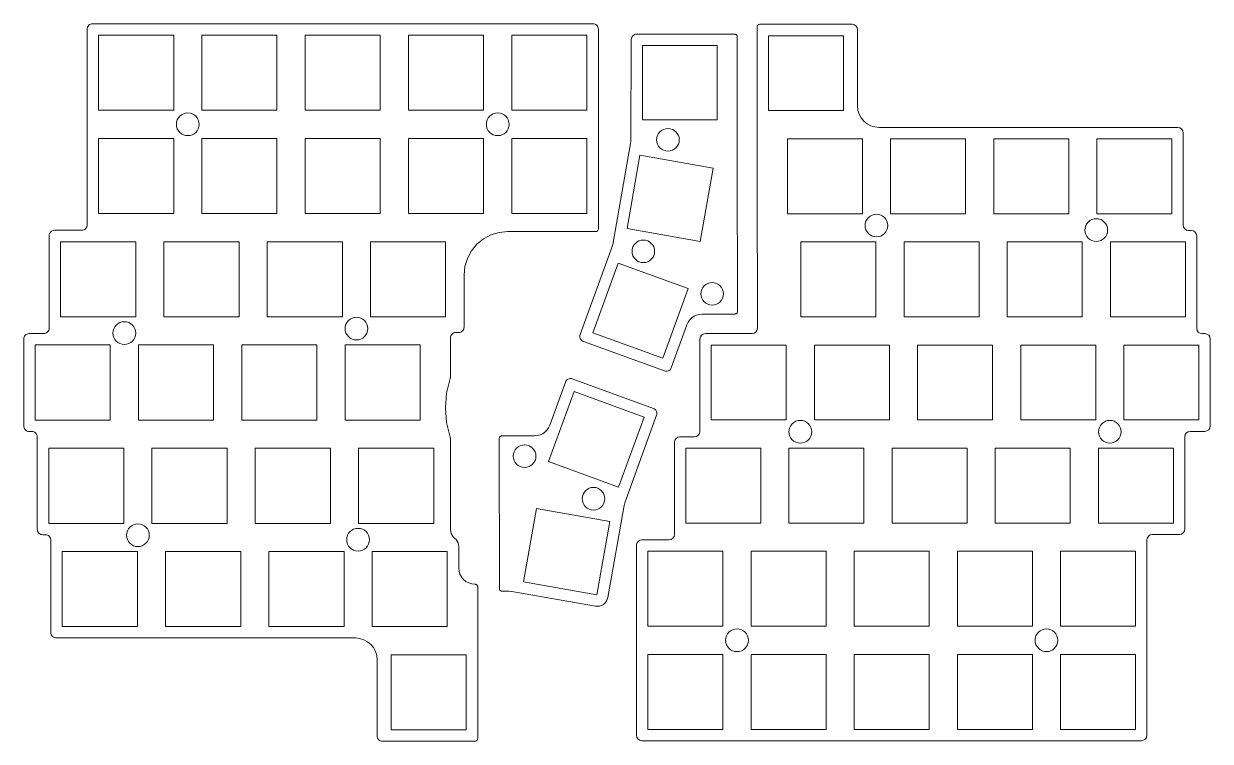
# Model space of a CAD drawing. Header units: millimetres. Extents: x -14 to 204, y 14 to 146.
import ezdxf

# ---------------------------------------------------------------- set-up
doc = ezdxf.new("R2010")
doc.units = ezdxf.units.MM
doc.header["$MEASUREMENT"] = 0
doc.layers.add('Layer 1', color=7, linetype='Continuous', lineweight=0)

# ---------------------------------------------------------------- blocks, each defined once
blk = doc.blocks.new('Block_3')
at = {"layer": 'Layer 1', "color": 1, "lineweight": 9, "true_color": 0xff0000}
blk.add_lwpolyline([(53.55, 29.98), (53.55, 16.14), (67.39, 16.14), (67.39, 29.98), (53.55, 29.98)], dxfattribs=at)
blk = doc.blocks.new('Block_2')
at = {"layer": 'Layer 1'}
blk.add_blockref('Block_3', (0, 0), dxfattribs=at)
blk = doc.blocks.new('Block_1')
at = {"layer": 'Layer 1'}
blk.add_blockref('Block_2', (0, 0), dxfattribs=at)
blk = doc.blocks.new('Block_0')
at = {"layer": 'Layer 1'}
blk.add_blockref('Block_1', (0, 0), dxfattribs=at)
blk = doc.blocks.new('Block_7')
at = {"layer": 'Layer 1', "color": 1, "lineweight": 9, "true_color": 0xff0000}
blk.add_open_spline([(47.45, 49.1), (48.61, 49.1), (49.55, 50.04), (49.55, 51.2), (49.55, 51.2), (49.55, 51.2), (49.55, 51.2), (49.55, 51.2), (49.55, 51.2), (49.55, 51.2), (49.55, 51.2), (49.55, 51.2), (49.55, 51.2), (49.55, 51.2), (49.55, 51.2), (49.55, 51.2), (49.55, 51.2), (49.55, 51.2), (49.55, 51.2), (49.55, 51.2), (49.55, 51.2), (49.55, 51.2), (49.55, 51.2), (49.55, 51.2), (49.55, 51.2), (49.55, 51.2), (49.55, 51.2), (49.55, 51.2), (49.55, 51.2), (49.55, 51.2), (49.55, 51.2), (49.55, 51.2), (49.55, 51.2), (49.55, 51.2), (49.55, 51.2), (49.55, 51.2), (49.55, 51.2), (49.55, 51.2), (49.55, 51.2), (49.55, 51.2), (49.55, 51.2), (49.55, 51.2), (49.55, 51.2), (49.55, 51.2), (49.55, 51.2), (49.55, 51.2), (49.55, 51.2), (49.55, 51.2), (49.55, 51.2), (49.55, 52.36), (48.61, 53.29), (47.45, 53.29), (47.45, 53.29), (47.45, 53.29), (47.45, 53.29), (47.45, 53.29), (47.45, 53.29), (47.45, 53.29), (47.45, 53.29), (47.45, 53.29), (47.45, 53.29), (47.45, 53.29), (47.45, 53.29), (47.45, 53.29), (47.45, 53.29), (47.45, 53.29), (47.45, 53.29), (47.45, 53.29), (47.45, 53.29), (47.45, 53.29), (47.45, 53.29), (47.45, 53.29), (47.45, 53.29), (47.45, 53.29), (47.45, 53.29), (47.45, 53.29), (47.45, 53.29), (47.45, 53.29), (47.45, 53.29), (47.45, 53.29), (47.45, 53.29), (47.45, 53.29), (47.45, 53.29), (47.45, 53.29), (47.45, 53.29), (47.45, 53.29), (47.45, 53.29), (47.45, 53.29), (47.45, 53.29), (47.45, 53.29), (47.45, 53.29), (47.45, 53.29), (47.45, 53.29), (47.45, 53.29), (47.45, 53.29), (47.45, 53.29), (47.45, 53.29), (46.3, 53.29), (45.36, 52.36), (45.36, 51.2), (45.36, 51.2), (45.36, 51.2), (45.36, 51.2), (45.36, 51.2), (45.36, 51.2), (45.36, 51.2), (45.36, 51.2), (45.36, 51.2), (45.36, 51.2), (45.36, 51.2), (45.36, 51.2), (45.36, 51.2), (45.36, 51.2), (45.36, 51.2), (45.36, 51.2), (45.36, 51.2), (45.36, 51.2), (45.36, 51.2), (45.36, 51.2), (45.36, 51.2), (45.36, 51.2), (45.36, 51.2), (45.36, 51.2), (45.36, 51.2), (45.36, 51.2), (45.36, 51.2), (45.36, 51.2), (45.36, 51.2), (45.36, 51.2), (45.36, 51.2), (45.36, 51.2), (45.36, 51.2), (45.36, 51.2), (45.36, 51.2), (45.36, 51.2), (45.36, 51.2), (45.36, 51.2), (45.36, 51.2), (45.36, 51.2), (45.36, 51.2), (45.36, 51.2), (45.36, 51.2), (45.36, 51.2), (45.36, 51.2), (45.36, 51.2), (45.36, 50.04), (46.3, 49.1), (47.45, 49.1), (47.45, 49.1), (47.45, 49.1), (47.45, 49.1), (47.45, 49.1), (47.45, 49.1), (47.45, 49.1), (47.45, 49.1), (47.45, 49.1), (47.45, 49.1), (47.45, 49.1), (47.45, 49.1), (47.45, 49.1), (47.45, 49.1), (47.45, 49.1), (47.45, 49.1), (47.45, 49.1), (47.45, 49.1), (47.45, 49.1), (47.45, 49.1), (47.45, 49.1), (47.45, 49.1), (47.45, 49.1), (47.45, 49.1), (47.45, 49.1), (47.45, 49.1), (47.45, 49.1), (47.45, 49.1), (47.45, 49.1), (47.45, 49.1), (47.45, 49.1), (47.45, 49.1), (47.45, 49.1), (47.45, 49.1), (47.45, 49.1), (47.45, 49.1), (47.45, 49.1), (47.45, 49.1), (47.45, 49.1), (47.45, 49.1), (47.45, 49.1), (47.45, 49.1), (47.45, 49.1), (47.45, 49.1), (47.45, 49.1), (47.45, 49.1), (47.45, 49.1), (47.45, 49.1), (47.45, 49.1), (47.45, 49.1), (47.45, 49.1), (47.45, 49.1), (47.45, 49.1), (47.45, 49.1), (47.45, 49.1), (47.45, 49.1), (47.45, 49.1), (47.45, 49.1), (47.45, 49.1), (47.45, 49.1), (47.45, 49.1), (47.45, 49.1), (47.45, 49.1), (47.45, 49.1), (47.45, 49.1), (47.45, 49.1), (47.45, 49.1), (47.45, 49.1), (47.45, 49.1), (47.45, 49.1), (47.45, 49.1), (47.45, 49.1), (47.45, 49.1), (47.45, 49.1), (47.45, 49.1), (47.45, 49.1), (47.45, 49.1), (47.45, 49.1), (47.45, 49.1), (47.45, 49.1), (47.45, 49.1), (47.45, 49.1), (47.45, 49.1), (47.45, 49.1), (47.45, 49.1), (47.45, 49.1), (47.45, 49.1), (47.45, 49.1), (47.45, 49.1), (47.45, 49.1), (47.45, 49.1), (47.45, 49.1), (47.45, 49.1), (47.45, 49.1), (47.45, 49.1), (47.45, 49.1), (47.45, 49.1)], degree=3, knots=[0, 0, 0, 0, 1, 1, 1, 2, 2, 2, 3, 3, 3, 4, 4, 4, 5, 5, 5, 6, 6, 6, 7, 7, 7, 8, 8, 8, 9, 9, 9, 10, 10, 10, 11, 11, 11, 12, 12, 12, 13, 13, 13, 14, 14, 14, 15, 15, 15, 16, 16, 16, 17, 17, 17, 18, 18, 18, 19, 19, 19, 20, 20, 20, 21, 21, 21, 22, 22, 22, 23, 23, 23, 24, 24, 24, 25, 25, 25, 26, 26, 26, 27, 27, 27, 28, 28, 28, 29, 29, 29, 30, 30, 30, 31, 31, 31, 32, 32, 32, 33, 33, 33, 34, 34, 34, 35, 35, 35, 36, 36, 36, 37, 37, 37, 38, 38, 38, 39, 39, 39, 40, 40, 40, 41, 41, 41, 42, 42, 42, 43, 43, 43, 44, 44, 44, 45, 45, 45, 46, 46, 46, 47, 47, 47, 48, 48, 48, 49, 49, 49, 50, 50, 50, 51, 51, 51, 52, 52, 52, 53, 53, 53, 54, 54, 54, 55, 55, 55, 56, 56, 56, 57, 57, 57, 58, 58, 58, 59, 59, 59, 60, 60, 60, 61, 61, 61, 62, 62, 62, 63, 63, 63, 64, 64, 64, 65, 65, 65, 66, 66, 66, 67, 67, 67, 68, 68, 68, 69, 69, 69, 70, 70, 70, 71, 71, 71, 72, 72, 72, 73, 73, 73, 74, 74, 74, 75, 75, 75, 76, 76, 76, 77, 77, 77, 78, 78, 78, 79, 79, 79, 80, 80, 80, 81, 81, 81, 81], dxfattribs=at)
blk = doc.blocks.new('Block_6')
at = {"layer": 'Layer 1'}
blk.add_blockref('Block_7', (0, 0), dxfattribs=at)
blk = doc.blocks.new('Block_5')
at = {"layer": 'Layer 1'}
blk.add_blockref('Block_6', (0, 0), dxfattribs=at)
blk = doc.blocks.new('Block_4')
at = {"layer": 'Layer 1'}
blk.add_blockref('Block_5', (0, 0), dxfattribs=at)
blk = doc.blocks.new('Block_11')
at = {"layer": 'Layer 1', "color": 1, "lineweight": 9, "true_color": 0xff0000}
blk.add_open_spline([(6.88, 49.93), (8.04, 49.93), (8.98, 50.87), (8.98, 52.03), (8.98, 52.03), (8.98, 52.03), (8.98, 52.03), (8.98, 52.03), (8.98, 52.03), (8.98, 52.03), (8.98, 52.03), (8.98, 52.03), (8.98, 52.03), (8.98, 52.03), (8.98, 52.03), (8.98, 52.03), (8.98, 52.03), (8.98, 52.03), (8.98, 52.03), (8.98, 52.03), (8.98, 52.03), (8.98, 52.03), (8.98, 52.03), (8.98, 52.03), (8.98, 52.03), (8.98, 52.03), (8.98, 52.03), (8.98, 52.03), (8.98, 52.03), (8.98, 52.03), (8.98, 52.03), (8.98, 52.03), (8.98, 52.03), (8.98, 52.03), (8.98, 52.03), (8.98, 52.03), (8.98, 52.03), (8.98, 52.03), (8.98, 52.03), (8.98, 52.03), (8.98, 52.03), (8.98, 52.03), (8.98, 52.03), (8.98, 52.03), (8.98, 52.03), (8.98, 52.03), (8.98, 52.03), (8.98, 52.03), (8.98, 52.03), (8.98, 53.19), (8.04, 54.13), (6.88, 54.13), (6.88, 54.13), (6.88, 54.13), (6.88, 54.13), (6.88, 54.13), (6.88, 54.13), (6.88, 54.13), (6.88, 54.13), (6.88, 54.13), (6.88, 54.13), (6.88, 54.13), (6.88, 54.13), (6.88, 54.13), (6.88, 54.13), (6.88, 54.13), (6.88, 54.13), (6.88, 54.13), (6.88, 54.13), (6.88, 54.13), (6.88, 54.13), (6.88, 54.13), (6.88, 54.13), (6.88, 54.13), (6.88, 54.13), (6.88, 54.13), (6.88, 54.13), (6.88, 54.13), (6.88, 54.13), (6.88, 54.13), (6.88, 54.13), (6.88, 54.13), (6.88, 54.13), (6.88, 54.13), (6.88, 54.13), (6.88, 54.13), (6.88, 54.13), (6.88, 54.13), (6.88, 54.13), (6.88, 54.13), (6.88, 54.13), (6.88, 54.13), (6.88, 54.13), (6.88, 54.13), (6.88, 54.13), (6.88, 54.13), (6.88, 54.13), (5.72, 54.13), (4.78, 53.19), (4.78, 52.03), (4.78, 52.03), (4.78, 52.03), (4.78, 52.03), (4.78, 52.03), (4.78, 52.03), (4.78, 52.03), (4.78, 52.03), (4.78, 52.03), (4.78, 52.03), (4.78, 52.03), (4.78, 52.03), (4.78, 52.03), (4.78, 52.03), (4.78, 52.03), (4.78, 52.03), (4.78, 52.03), (4.78, 52.03), (4.78, 52.03), (4.78, 52.03), (4.78, 52.03), (4.78, 52.03), (4.78, 52.03), (4.78, 52.03), (4.78, 52.03), (4.78, 52.03), (4.78, 52.03), (4.78, 52.03), (4.78, 52.03), (4.78, 52.03), (4.78, 52.03), (4.78, 52.03), (4.78, 52.03), (4.78, 52.03), (4.78, 52.03), (4.78, 52.03), (4.78, 52.03), (4.78, 52.03), (4.78, 52.03), (4.78, 52.03), (4.78, 52.03), (4.78, 52.03), (4.78, 52.03), (4.78, 52.03), (4.78, 52.03), (4.78, 52.03), (4.78, 50.87), (5.72, 49.93), (6.88, 49.93), (6.88, 49.93), (6.88, 49.93), (6.88, 49.93), (6.88, 49.93), (6.88, 49.93), (6.88, 49.93), (6.88, 49.93), (6.88, 49.93), (6.88, 49.93), (6.88, 49.93), (6.88, 49.93), (6.88, 49.93), (6.88, 49.93), (6.88, 49.93), (6.88, 49.93), (6.88, 49.93), (6.88, 49.93), (6.88, 49.93), (6.88, 49.93), (6.88, 49.93), (6.88, 49.93), (6.88, 49.93), (6.88, 49.93), (6.88, 49.93), (6.88, 49.93), (6.88, 49.93), (6.88, 49.93), (6.88, 49.93), (6.88, 49.93), (6.88, 49.93), (6.88, 49.93), (6.88, 49.93), (6.88, 49.93), (6.88, 49.93), (6.88, 49.93), (6.88, 49.93), (6.88, 49.93), (6.88, 49.93), (6.88, 49.93), (6.88, 49.93), (6.88, 49.93), (6.88, 49.93), (6.88, 49.93), (6.88, 49.93), (6.88, 49.93), (6.88, 49.93), (6.88, 49.93), (6.88, 49.93), (6.88, 49.93), (6.88, 49.93), (6.88, 49.93), (6.88, 49.93), (6.88, 49.93), (6.88, 49.93), (6.88, 49.93), (6.88, 49.93), (6.88, 49.93), (6.88, 49.93), (6.88, 49.93), (6.88, 49.93), (6.88, 49.93), (6.88, 49.93), (6.88, 49.93), (6.88, 49.93), (6.88, 49.93), (6.88, 49.93), (6.88, 49.93), (6.88, 49.93), (6.88, 49.93), (6.88, 49.93), (6.88, 49.93), (6.88, 49.93), (6.88, 49.93), (6.88, 49.93), (6.88, 49.93), (6.88, 49.93), (6.88, 49.93), (6.88, 49.93), (6.88, 49.93), (6.88, 49.93), (6.88, 49.93), (6.88, 49.93), (6.88, 49.93), (6.88, 49.93), (6.88, 49.93), (6.88, 49.93), (6.88, 49.93), (6.88, 49.93), (6.88, 49.93), (6.88, 49.93), (6.88, 49.93), (6.88, 49.93), (6.88, 49.93), (6.88, 49.93), (6.88, 49.93), (6.88, 49.93)], degree=3, knots=[0, 0, 0, 0, 1, 1, 1, 2, 2, 2, 3, 3, 3, 4, 4, 4, 5, 5, 5, 6, 6, 6, 7, 7, 7, 8, 8, 8, 9, 9, 9, 10, 10, 10, 11, 11, 11, 12, 12, 12, 13, 13, 13, 14, 14, 14, 15, 15, 15, 16, 16, 16, 17, 17, 17, 18, 18, 18, 19, 19, 19, 20, 20, 20, 21, 21, 21, 22, 22, 22, 23, 23, 23, 24, 24, 24, 25, 25, 25, 26, 26, 26, 27, 27, 27, 28, 28, 28, 29, 29, 29, 30, 30, 30, 31, 31, 31, 32, 32, 32, 33, 33, 33, 34, 34, 34, 35, 35, 35, 36, 36, 36, 37, 37, 37, 38, 38, 38, 39, 39, 39, 40, 40, 40, 41, 41, 41, 42, 42, 42, 43, 43, 43, 44, 44, 44, 45, 45, 45, 46, 46, 46, 47, 47, 47, 48, 48, 48, 49, 49, 49, 50, 50, 50, 51, 51, 51, 52, 52, 52, 53, 53, 53, 54, 54, 54, 55, 55, 55, 56, 56, 56, 57, 57, 57, 58, 58, 58, 59, 59, 59, 60, 60, 60, 61, 61, 61, 62, 62, 62, 63, 63, 63, 64, 64, 64, 65, 65, 65, 66, 66, 66, 67, 67, 67, 68, 68, 68, 69, 69, 69, 70, 70, 70, 71, 71, 71, 72, 72, 72, 73, 73, 73, 74, 74, 74, 75, 75, 75, 76, 76, 76, 77, 77, 77, 78, 78, 78, 79, 79, 79, 80, 80, 80, 81, 81, 81, 81], dxfattribs=at)
blk = doc.blocks.new('Block_10')
at = {"layer": 'Layer 1'}
blk.add_blockref('Block_11', (0, 0), dxfattribs=at)
blk = doc.blocks.new('Block_9')
at = {"layer": 'Layer 1'}
blk.add_blockref('Block_10', (0, 0), dxfattribs=at)
blk = doc.blocks.new('Block_8')
at = {"layer": 'Layer 1'}
blk.add_blockref('Block_9', (0, 0), dxfattribs=at)
blk = doc.blocks.new('Block_15')
at = {"layer": 'Layer 1', "color": 1, "lineweight": 9, "true_color": 0xff0000}
blk.add_open_spline([(16.07, 125.67), (17.23, 125.67), (18.17, 126.6), (18.17, 127.76), (18.17, 127.76), (18.17, 127.76), (18.17, 127.76), (18.17, 127.76), (18.17, 127.76), (18.17, 127.76), (18.17, 127.76), (18.17, 127.76), (18.17, 127.76), (18.17, 127.76), (18.17, 127.76), (18.17, 127.76), (18.17, 127.76), (18.17, 127.76), (18.17, 127.76), (18.17, 127.76), (18.17, 127.76), (18.17, 127.76), (18.17, 127.76), (18.17, 127.76), (18.17, 127.76), (18.17, 127.76), (18.17, 127.76), (18.17, 127.76), (18.17, 127.76), (18.17, 127.76), (18.17, 127.76), (18.17, 127.76), (18.17, 127.76), (18.17, 127.76), (18.17, 127.76), (18.17, 127.76), (18.17, 127.76), (18.17, 127.76), (18.17, 127.76), (18.17, 127.76), (18.17, 127.76), (18.17, 127.76), (18.17, 127.76), (18.17, 127.76), (18.17, 127.76), (18.17, 127.76), (18.17, 127.76), (18.17, 127.76), (18.17, 127.76), (18.17, 128.92), (17.23, 129.86), (16.07, 129.86), (16.07, 129.86), (16.07, 129.86), (16.07, 129.86), (16.07, 129.86), (16.07, 129.86), (16.07, 129.86), (16.07, 129.86), (16.07, 129.86), (16.07, 129.86), (16.07, 129.86), (16.07, 129.86), (16.07, 129.86), (16.07, 129.86), (16.07, 129.86), (16.07, 129.86), (16.07, 129.86), (16.07, 129.86), (16.07, 129.86), (16.07, 129.86), (16.07, 129.86), (16.07, 129.86), (16.07, 129.86), (16.07, 129.86), (16.07, 129.86), (16.07, 129.86), (16.07, 129.86), (16.07, 129.86), (16.07, 129.86), (16.07, 129.86), (16.07, 129.86), (16.07, 129.86), (16.07, 129.86), (16.07, 129.86), (16.07, 129.86), (16.07, 129.86), (16.07, 129.86), (16.07, 129.86), (16.07, 129.86), (16.07, 129.86), (16.07, 129.86), (16.07, 129.86), (16.07, 129.86), (16.07, 129.86), (16.07, 129.86), (16.07, 129.86), (14.92, 129.86), (13.98, 128.92), (13.98, 127.76), (13.98, 127.76), (13.98, 127.76), (13.98, 127.76), (13.98, 127.76), (13.98, 127.76), (13.98, 127.76), (13.98, 127.76), (13.98, 127.76), (13.98, 127.76), (13.98, 127.76), (13.98, 127.76), (13.98, 127.76), (13.98, 127.76), (13.98, 127.76), (13.98, 127.76), (13.98, 127.76), (13.98, 127.76), (13.98, 127.76), (13.98, 127.76), (13.98, 127.76), (13.98, 127.76), (13.98, 127.76), (13.98, 127.76), (13.98, 127.76), (13.98, 127.76), (13.98, 127.76), (13.98, 127.76), (13.98, 127.76), (13.98, 127.76), (13.98, 127.76), (13.98, 127.76), (13.98, 127.76), (13.98, 127.76), (13.98, 127.76), (13.98, 127.76), (13.98, 127.76), (13.98, 127.76), (13.98, 127.76), (13.98, 127.76), (13.98, 127.76), (13.98, 127.76), (13.98, 127.76), (13.98, 127.76), (13.98, 127.76), (13.98, 127.76), (13.98, 126.6), (14.92, 125.67), (16.07, 125.67), (16.07, 125.67), (16.07, 125.67), (16.07, 125.67), (16.07, 125.67), (16.07, 125.67), (16.07, 125.67), (16.07, 125.67), (16.07, 125.67), (16.07, 125.67), (16.07, 125.67), (16.07, 125.67), (16.07, 125.67), (16.07, 125.67), (16.07, 125.67), (16.07, 125.67), (16.07, 125.67), (16.07, 125.67), (16.07, 125.67), (16.07, 125.67), (16.07, 125.67), (16.07, 125.67), (16.07, 125.67), (16.07, 125.67), (16.07, 125.67), (16.07, 125.67), (16.07, 125.67), (16.07, 125.67), (16.07, 125.67), (16.07, 125.67), (16.07, 125.67), (16.07, 125.67), (16.07, 125.67), (16.07, 125.67), (16.07, 125.67), (16.07, 125.67), (16.07, 125.67), (16.07, 125.67), (16.07, 125.67), (16.07, 125.67), (16.07, 125.67), (16.07, 125.67), (16.07, 125.67), (16.07, 125.67), (16.07, 125.67), (16.07, 125.67), (16.07, 125.67), (16.07, 125.67), (16.07, 125.67), (16.07, 125.67), (16.07, 125.67), (16.07, 125.67), (16.07, 125.67), (16.07, 125.67), (16.07, 125.67), (16.07, 125.67), (16.07, 125.67), (16.07, 125.67), (16.07, 125.67), (16.07, 125.67), (16.07, 125.67), (16.07, 125.67), (16.07, 125.67), (16.07, 125.67), (16.07, 125.67), (16.07, 125.67), (16.07, 125.67), (16.07, 125.67), (16.07, 125.67), (16.07, 125.67), (16.07, 125.67), (16.07, 125.67), (16.07, 125.67), (16.07, 125.67), (16.07, 125.67), (16.07, 125.67), (16.07, 125.67), (16.07, 125.67), (16.07, 125.67), (16.07, 125.67), (16.07, 125.67), (16.07, 125.67), (16.07, 125.67), (16.07, 125.67), (16.07, 125.67), (16.07, 125.67), (16.07, 125.67), (16.07, 125.67), (16.07, 125.67), (16.07, 125.67), (16.07, 125.67), (16.07, 125.67), (16.07, 125.67), (16.07, 125.67), (16.07, 125.67), (16.07, 125.67), (16.07, 125.67)], degree=3, knots=[0, 0, 0, 0, 1, 1, 1, 2, 2, 2, 3, 3, 3, 4, 4, 4, 5, 5, 5, 6, 6, 6, 7, 7, 7, 8, 8, 8, 9, 9, 9, 10, 10, 10, 11, 11, 11, 12, 12, 12, 13, 13, 13, 14, 14, 14, 15, 15, 15, 16, 16, 16, 17, 17, 17, 18, 18, 18, 19, 19, 19, 20, 20, 20, 21, 21, 21, 22, 22, 22, 23, 23, 23, 24, 24, 24, 25, 25, 25, 26, 26, 26, 27, 27, 27, 28, 28, 28, 29, 29, 29, 30, 30, 30, 31, 31, 31, 32, 32, 32, 33, 33, 33, 34, 34, 34, 35, 35, 35, 36, 36, 36, 37, 37, 37, 38, 38, 38, 39, 39, 39, 40, 40, 40, 41, 41, 41, 42, 42, 42, 43, 43, 43, 44, 44, 44, 45, 45, 45, 46, 46, 46, 47, 47, 47, 48, 48, 48, 49, 49, 49, 50, 50, 50, 51, 51, 51, 52, 52, 52, 53, 53, 53, 54, 54, 54, 55, 55, 55, 56, 56, 56, 57, 57, 57, 58, 58, 58, 59, 59, 59, 60, 60, 60, 61, 61, 61, 62, 62, 62, 63, 63, 63, 64, 64, 64, 65, 65, 65, 66, 66, 66, 67, 67, 67, 68, 68, 68, 69, 69, 69, 70, 70, 70, 71, 71, 71, 72, 72, 72, 73, 73, 73, 74, 74, 74, 75, 75, 75, 76, 76, 76, 77, 77, 77, 78, 78, 78, 79, 79, 79, 80, 80, 80, 81, 81, 81, 81], dxfattribs=at)
blk = doc.blocks.new('Block_14')
at = {"layer": 'Layer 1'}
blk.add_blockref('Block_15', (0, 0), dxfattribs=at)
blk = doc.blocks.new('Block_13')
at = {"layer": 'Layer 1'}
blk.add_blockref('Block_14', (0, 0), dxfattribs=at)
blk = doc.blocks.new('Block_12')
at = {"layer": 'Layer 1'}
blk.add_blockref('Block_13', (0, 0), dxfattribs=at)
blk = doc.blocks.new('Block_19')
at = {"layer": 'Layer 1', "color": 1, "lineweight": 9, "true_color": 0xff0000}
blk.add_open_spline([(73.19, 125.67), (74.35, 125.67), (75.29, 126.6), (75.29, 127.76), (75.29, 127.76), (75.29, 127.76), (75.29, 127.76), (75.29, 127.76), (75.29, 127.76), (75.29, 127.76), (75.29, 127.76), (75.29, 127.76), (75.29, 127.76), (75.29, 127.76), (75.29, 127.76), (75.29, 127.76), (75.29, 127.76), (75.29, 127.76), (75.29, 127.76), (75.29, 127.76), (75.29, 127.76), (75.29, 127.76), (75.29, 127.76), (75.29, 127.76), (75.29, 127.76), (75.29, 127.76), (75.29, 127.76), (75.29, 127.76), (75.29, 127.76), (75.29, 127.76), (75.29, 127.76), (75.29, 127.76), (75.29, 127.76), (75.29, 127.76), (75.29, 127.76), (75.29, 127.76), (75.29, 127.76), (75.29, 127.76), (75.29, 127.76), (75.29, 127.76), (75.29, 127.76), (75.29, 127.76), (75.29, 127.76), (75.29, 127.76), (75.29, 127.76), (75.29, 127.76), (75.29, 127.76), (75.29, 127.76), (75.29, 127.76), (75.29, 128.92), (74.35, 129.86), (73.19, 129.86), (73.19, 129.86), (73.19, 129.86), (73.19, 129.86), (73.19, 129.86), (73.19, 129.86), (73.19, 129.86), (73.19, 129.86), (73.19, 129.86), (73.19, 129.86), (73.19, 129.86), (73.19, 129.86), (73.19, 129.86), (73.19, 129.86), (73.19, 129.86), (73.19, 129.86), (73.19, 129.86), (73.19, 129.86), (73.19, 129.86), (73.19, 129.86), (73.19, 129.86), (73.19, 129.86), (73.19, 129.86), (73.19, 129.86), (73.19, 129.86), (73.19, 129.86), (73.19, 129.86), (73.19, 129.86), (73.19, 129.86), (73.19, 129.86), (73.19, 129.86), (73.19, 129.86), (73.19, 129.86), (73.19, 129.86), (73.19, 129.86), (73.19, 129.86), (73.19, 129.86), (73.19, 129.86), (73.19, 129.86), (73.19, 129.86), (73.19, 129.86), (73.19, 129.86), (73.19, 129.86), (73.19, 129.86), (73.19, 129.86), (73.19, 129.86), (72.03, 129.86), (71.09, 128.92), (71.09, 127.76), (71.09, 127.76), (71.09, 127.76), (71.09, 127.76), (71.09, 127.76), (71.09, 127.76), (71.09, 127.76), (71.09, 127.76), (71.09, 127.76), (71.09, 127.76), (71.09, 127.76), (71.09, 127.76), (71.09, 127.76), (71.09, 127.76), (71.09, 127.76), (71.09, 127.76), (71.09, 127.76), (71.09, 127.76), (71.09, 127.76), (71.09, 127.76), (71.09, 127.76), (71.09, 127.76), (71.09, 127.76), (71.09, 127.76), (71.09, 127.76), (71.09, 127.76), (71.09, 127.76), (71.09, 127.76), (71.09, 127.76), (71.09, 127.76), (71.09, 127.76), (71.09, 127.76), (71.09, 127.76), (71.09, 127.76), (71.09, 127.76), (71.09, 127.76), (71.09, 127.76), (71.09, 127.76), (71.09, 127.76), (71.09, 127.76), (71.09, 127.76), (71.09, 127.76), (71.09, 127.76), (71.09, 127.76), (71.09, 127.76), (71.09, 127.76), (71.09, 126.6), (72.03, 125.67), (73.19, 125.67), (73.19, 125.67), (73.19, 125.67), (73.19, 125.67), (73.19, 125.67), (73.19, 125.67), (73.19, 125.67), (73.19, 125.67), (73.19, 125.67), (73.19, 125.67), (73.19, 125.67), (73.19, 125.67), (73.19, 125.67), (73.19, 125.67), (73.19, 125.67), (73.19, 125.67), (73.19, 125.67), (73.19, 125.67), (73.19, 125.67), (73.19, 125.67), (73.19, 125.67), (73.19, 125.67), (73.19, 125.67), (73.19, 125.67), (73.19, 125.67), (73.19, 125.67), (73.19, 125.67), (73.19, 125.67), (73.19, 125.67), (73.19, 125.67), (73.19, 125.67), (73.19, 125.67), (73.19, 125.67), (73.19, 125.67), (73.19, 125.67), (73.19, 125.67), (73.19, 125.67), (73.19, 125.67), (73.19, 125.67), (73.19, 125.67), (73.19, 125.67), (73.19, 125.67), (73.19, 125.67), (73.19, 125.67), (73.19, 125.67), (73.19, 125.67), (73.19, 125.67), (73.19, 125.67), (73.19, 125.67), (73.19, 125.67), (73.19, 125.67), (73.19, 125.67), (73.19, 125.67), (73.19, 125.67), (73.19, 125.67), (73.19, 125.67), (73.19, 125.67), (73.19, 125.67), (73.19, 125.67), (73.19, 125.67), (73.19, 125.67), (73.19, 125.67), (73.19, 125.67), (73.19, 125.67), (73.19, 125.67), (73.19, 125.67), (73.19, 125.67), (73.19, 125.67), (73.19, 125.67), (73.19, 125.67), (73.19, 125.67), (73.19, 125.67), (73.19, 125.67), (73.19, 125.67), (73.19, 125.67), (73.19, 125.67), (73.19, 125.67), (73.19, 125.67), (73.19, 125.67), (73.19, 125.67), (73.19, 125.67), (73.19, 125.67), (73.19, 125.67), (73.19, 125.67), (73.19, 125.67), (73.19, 125.67), (73.19, 125.67), (73.19, 125.67), (73.19, 125.67), (73.19, 125.67), (73.19, 125.67), (73.19, 125.67), (73.19, 125.67), (73.19, 125.67), (73.19, 125.67), (73.19, 125.67), (73.19, 125.67)], degree=3, knots=[0, 0, 0, 0, 1, 1, 1, 2, 2, 2, 3, 3, 3, 4, 4, 4, 5, 5, 5, 6, 6, 6, 7, 7, 7, 8, 8, 8, 9, 9, 9, 10, 10, 10, 11, 11, 11, 12, 12, 12, 13, 13, 13, 14, 14, 14, 15, 15, 15, 16, 16, 16, 17, 17, 17, 18, 18, 18, 19, 19, 19, 20, 20, 20, 21, 21, 21, 22, 22, 22, 23, 23, 23, 24, 24, 24, 25, 25, 25, 26, 26, 26, 27, 27, 27, 28, 28, 28, 29, 29, 29, 30, 30, 30, 31, 31, 31, 32, 32, 32, 33, 33, 33, 34, 34, 34, 35, 35, 35, 36, 36, 36, 37, 37, 37, 38, 38, 38, 39, 39, 39, 40, 40, 40, 41, 41, 41, 42, 42, 42, 43, 43, 43, 44, 44, 44, 45, 45, 45, 46, 46, 46, 47, 47, 47, 48, 48, 48, 49, 49, 49, 50, 50, 50, 51, 51, 51, 52, 52, 52, 53, 53, 53, 54, 54, 54, 55, 55, 55, 56, 56, 56, 57, 57, 57, 58, 58, 58, 59, 59, 59, 60, 60, 60, 61, 61, 61, 62, 62, 62, 63, 63, 63, 64, 64, 64, 65, 65, 65, 66, 66, 66, 67, 67, 67, 68, 68, 68, 69, 69, 69, 70, 70, 70, 71, 71, 71, 72, 72, 72, 73, 73, 73, 74, 74, 74, 75, 75, 75, 76, 76, 76, 77, 77, 77, 78, 78, 78, 79, 79, 79, 80, 80, 80, 81, 81, 81, 81], dxfattribs=at)
blk = doc.blocks.new('Block_18')
at = {"layer": 'Layer 1'}
blk.add_blockref('Block_19', (0, 0), dxfattribs=at)
blk = doc.blocks.new('Block_17')
at = {"layer": 'Layer 1'}
blk.add_blockref('Block_18', (0, 0), dxfattribs=at)
blk = doc.blocks.new('Block_16')
at = {"layer": 'Layer 1'}
blk.add_blockref('Block_17', (0, 0), dxfattribs=at)
blk = doc.blocks.new('Block_23')
at = {"layer": 'Layer 1', "color": 1, "lineweight": 9, "true_color": 0xff0000}
blk.add_lwpolyline([(-9.56, 68.05), (-9.56, 54.21), (4.28, 54.21), (4.28, 68.05), (-9.56, 68.05)], dxfattribs=at)
blk = doc.blocks.new('Block_22')
at = {"layer": 'Layer 1'}
blk.add_blockref('Block_23', (0, 0), dxfattribs=at)
blk = doc.blocks.new('Block_21')
at = {"layer": 'Layer 1'}
blk.add_blockref('Block_22', (0, 0), dxfattribs=at)
blk = doc.blocks.new('Block_20')
at = {"layer": 'Layer 1'}
blk.add_blockref('Block_21', (0, 0), dxfattribs=at)
blk = doc.blocks.new('Block_27')
at = {"layer": 'Layer 1', "color": 1, "lineweight": 9, "true_color": 0xff0000}
blk.add_lwpolyline([(-7.36, 106.13), (-7.36, 92.29), (6.48, 92.29), (6.48, 106.13), (-7.36, 106.13)], dxfattribs=at)
blk = doc.blocks.new('Block_26')
at = {"layer": 'Layer 1'}
blk.add_blockref('Block_27', (0, 0), dxfattribs=at)
blk = doc.blocks.new('Block_25')
at = {"layer": 'Layer 1'}
blk.add_blockref('Block_26', (0, 0), dxfattribs=at)
blk = doc.blocks.new('Block_24')
at = {"layer": 'Layer 1'}
blk.add_blockref('Block_25', (0, 0), dxfattribs=at)
blk = doc.blocks.new('Block_31')
at = {"layer": 'Layer 1', "color": 1, "lineweight": 9, "true_color": 0xff0000}
blk.add_lwpolyline([(-0.36, 144.2), (-0.36, 130.36), (13.48, 130.36), (13.48, 144.2), (-0.36, 144.2)], dxfattribs=at)
blk = doc.blocks.new('Block_30')
at = {"layer": 'Layer 1'}
blk.add_blockref('Block_31', (0, 0), dxfattribs=at)
blk = doc.blocks.new('Block_29')
at = {"layer": 'Layer 1'}
blk.add_blockref('Block_30', (0, 0), dxfattribs=at)
blk = doc.blocks.new('Block_28')
at = {"layer": 'Layer 1'}
blk.add_blockref('Block_29', (0, 0), dxfattribs=at)
blk = doc.blocks.new('Block_35')
at = {"layer": 'Layer 1', "color": 1, "lineweight": 9, "true_color": 0xff0000}
blk.add_lwpolyline([(37.71, 144.2), (37.71, 130.36), (51.55, 130.36), (51.55, 144.2), (37.71, 144.2)], dxfattribs=at)
blk = doc.blocks.new('Block_34')
at = {"layer": 'Layer 1'}
blk.add_blockref('Block_35', (0, 0), dxfattribs=at)
blk = doc.blocks.new('Block_33')
at = {"layer": 'Layer 1'}
blk.add_blockref('Block_34', (0, 0), dxfattribs=at)
blk = doc.blocks.new('Block_32')
at = {"layer": 'Layer 1'}
blk.add_blockref('Block_33', (0, 0), dxfattribs=at)
blk = doc.blocks.new('Block_39')
at = {"layer": 'Layer 1', "color": 1, "lineweight": 9, "true_color": 0xff0000}
blk.add_lwpolyline([(75.79, 144.2), (75.79, 130.36), (89.63, 130.36), (89.63, 144.2), (75.79, 144.2)], dxfattribs=at)
blk = doc.blocks.new('Block_38')
at = {"layer": 'Layer 1'}
blk.add_blockref('Block_39', (0, 0), dxfattribs=at)
blk = doc.blocks.new('Block_37')
at = {"layer": 'Layer 1'}
blk.add_blockref('Block_38', (0, 0), dxfattribs=at)
blk = doc.blocks.new('Block_36')
at = {"layer": 'Layer 1'}
blk.add_blockref('Block_37', (0, 0), dxfattribs=at)
blk = doc.blocks.new('Block_43')
at = {"layer": 'Layer 1', "color": 1, "lineweight": 9, "true_color": 0xff0000}
blk.add_lwpolyline([(56.75, 144.2), (56.75, 130.36), (70.59, 130.36), (70.59, 144.2), (56.75, 144.2)], dxfattribs=at)
blk = doc.blocks.new('Block_42')
at = {"layer": 'Layer 1'}
blk.add_blockref('Block_43', (0, 0), dxfattribs=at)
blk = doc.blocks.new('Block_41')
at = {"layer": 'Layer 1'}
blk.add_blockref('Block_42', (0, 0), dxfattribs=at)
blk = doc.blocks.new('Block_40')
at = {"layer": 'Layer 1'}
blk.add_blockref('Block_41', (0, 0), dxfattribs=at)
blk = doc.blocks.new('Block_47')
at = {"layer": 'Layer 1', "color": 1, "lineweight": 9, "true_color": 0xff0000}
blk.add_lwpolyline([(18.67, 144.2), (18.67, 130.36), (32.51, 130.36), (32.51, 144.2), (18.67, 144.2)], dxfattribs=at)
blk = doc.blocks.new('Block_46')
at = {"layer": 'Layer 1'}
blk.add_blockref('Block_47', (0, 0), dxfattribs=at)
blk = doc.blocks.new('Block_45')
at = {"layer": 'Layer 1'}
blk.add_blockref('Block_46', (0, 0), dxfattribs=at)
blk = doc.blocks.new('Block_44')
at = {"layer": 'Layer 1'}
blk.add_blockref('Block_45', (0, 0), dxfattribs=at)
blk = doc.blocks.new('Block_51')
at = {"layer": 'Layer 1', "color": 1, "lineweight": 9, "true_color": 0xff0000}
blk.add_lwpolyline([(-0.36, 125.17), (-0.36, 111.32), (13.48, 111.32), (13.48, 125.17), (-0.36, 125.17)], dxfattribs=at)
blk = doc.blocks.new('Block_50')
at = {"layer": 'Layer 1'}
blk.add_blockref('Block_51', (0, 0), dxfattribs=at)
blk = doc.blocks.new('Block_49')
at = {"layer": 'Layer 1'}
blk.add_blockref('Block_50', (0, 0), dxfattribs=at)
blk = doc.blocks.new('Block_48')
at = {"layer": 'Layer 1'}
blk.add_blockref('Block_49', (0, 0), dxfattribs=at)
blk = doc.blocks.new('Block_55')
at = {"layer": 'Layer 1', "color": 1, "lineweight": 9, "true_color": 0xff0000}
blk.add_lwpolyline([(-12.06, 87.09), (-12.06, 73.25), (1.78, 73.25), (1.78, 87.09), (-12.06, 87.09)], dxfattribs=at)
blk = doc.blocks.new('Block_54')
at = {"layer": 'Layer 1'}
blk.add_blockref('Block_55', (0, 0), dxfattribs=at)
blk = doc.blocks.new('Block_53')
at = {"layer": 'Layer 1'}
blk.add_blockref('Block_54', (0, 0), dxfattribs=at)
blk = doc.blocks.new('Block_52')
at = {"layer": 'Layer 1'}
blk.add_blockref('Block_53', (0, 0), dxfattribs=at)
blk = doc.blocks.new('Block_59')
at = {"layer": 'Layer 1', "color": 1, "lineweight": 9, "true_color": 0xff0000}
blk.add_lwpolyline([(-7.06, 49.02), (-7.06, 35.17), (6.78, 35.17), (6.78, 49.02), (-7.06, 49.02)], dxfattribs=at)
blk = doc.blocks.new('Block_58')
at = {"layer": 'Layer 1'}
blk.add_blockref('Block_59', (0, 0), dxfattribs=at)
blk = doc.blocks.new('Block_57')
at = {"layer": 'Layer 1'}
blk.add_blockref('Block_58', (0, 0), dxfattribs=at)
blk = doc.blocks.new('Block_56')
at = {"layer": 'Layer 1'}
blk.add_blockref('Block_57', (0, 0), dxfattribs=at)
blk = doc.blocks.new('Block_63')
at = {"layer": 'Layer 1', "color": 1, "lineweight": 9, "true_color": 0xff0000}
blk.add_lwpolyline([(63.89, 35.17), (63.89, 49.02), (50.05, 49.02), (50.05, 35.17), (63.89, 35.17)], dxfattribs=at)
blk = doc.blocks.new('Block_62')
at = {"layer": 'Layer 1'}
blk.add_blockref('Block_63', (0, 0), dxfattribs=at)
blk = doc.blocks.new('Block_61')
at = {"layer": 'Layer 1'}
blk.add_blockref('Block_62', (0, 0), dxfattribs=at)
blk = doc.blocks.new('Block_60')
at = {"layer": 'Layer 1'}
blk.add_blockref('Block_61', (0, 0), dxfattribs=at)
blk = doc.blocks.new('Block_67')
at = {"layer": 'Layer 1', "color": 1, "lineweight": 9, "true_color": 0xff0000}
blk.add_lwpolyline([(18.67, 125.17), (18.67, 111.32), (32.51, 111.32), (32.51, 125.17), (18.67, 125.17)], dxfattribs=at)
blk = doc.blocks.new('Block_66')
at = {"layer": 'Layer 1'}
blk.add_blockref('Block_67', (0, 0), dxfattribs=at)
blk = doc.blocks.new('Block_65')
at = {"layer": 'Layer 1'}
blk.add_blockref('Block_66', (0, 0), dxfattribs=at)
blk = doc.blocks.new('Block_64')
at = {"layer": 'Layer 1'}
blk.add_blockref('Block_65', (0, 0), dxfattribs=at)
blk = doc.blocks.new('Block_71')
at = {"layer": 'Layer 1', "color": 1, "lineweight": 9, "true_color": 0xff0000}
blk.add_lwpolyline([(75.79, 125.17), (75.79, 111.32), (89.63, 111.32), (89.63, 125.17), (75.79, 125.17)], dxfattribs=at)
blk = doc.blocks.new('Block_70')
at = {"layer": 'Layer 1'}
blk.add_blockref('Block_71', (0, 0), dxfattribs=at)
blk = doc.blocks.new('Block_69')
at = {"layer": 'Layer 1'}
blk.add_blockref('Block_70', (0, 0), dxfattribs=at)
blk = doc.blocks.new('Block_68')
at = {"layer": 'Layer 1'}
blk.add_blockref('Block_69', (0, 0), dxfattribs=at)
blk = doc.blocks.new('Block_75')
at = {"layer": 'Layer 1', "color": 1, "lineweight": 9, "true_color": 0xff0000}
blk.add_lwpolyline([(49.75, 106.13), (49.75, 92.29), (63.59, 92.29), (63.59, 106.13), (49.75, 106.13)], dxfattribs=at)
blk = doc.blocks.new('Block_74')
at = {"layer": 'Layer 1'}
blk.add_blockref('Block_75', (0, 0), dxfattribs=at)
blk = doc.blocks.new('Block_73')
at = {"layer": 'Layer 1'}
blk.add_blockref('Block_74', (0, 0), dxfattribs=at)
blk = doc.blocks.new('Block_72')
at = {"layer": 'Layer 1'}
blk.add_blockref('Block_73', (0, 0), dxfattribs=at)
blk = doc.blocks.new('Block_79')
at = {"layer": 'Layer 1', "color": 1, "lineweight": 9, "true_color": 0xff0000}
blk.add_lwpolyline([(11.68, 106.13), (11.68, 92.29), (25.52, 92.29), (25.52, 106.13), (11.68, 106.13)], dxfattribs=at)
blk = doc.blocks.new('Block_78')
at = {"layer": 'Layer 1'}
blk.add_blockref('Block_79', (0, 0), dxfattribs=at)
blk = doc.blocks.new('Block_77')
at = {"layer": 'Layer 1'}
blk.add_blockref('Block_78', (0, 0), dxfattribs=at)
blk = doc.blocks.new('Block_76')
at = {"layer": 'Layer 1'}
blk.add_blockref('Block_77', (0, 0), dxfattribs=at)
blk = doc.blocks.new('Block_83')
at = {"layer": 'Layer 1', "color": 1, "lineweight": 9, "true_color": 0xff0000}
blk.add_lwpolyline([(26.02, 87.09), (26.02, 73.25), (39.86, 73.25), (39.86, 87.09), (26.02, 87.09)], dxfattribs=at)
blk = doc.blocks.new('Block_82')
at = {"layer": 'Layer 1'}
blk.add_blockref('Block_83', (0, 0), dxfattribs=at)
blk = doc.blocks.new('Block_81')
at = {"layer": 'Layer 1'}
blk.add_blockref('Block_82', (0, 0), dxfattribs=at)
blk = doc.blocks.new('Block_80')
at = {"layer": 'Layer 1'}
blk.add_blockref('Block_81', (0, 0), dxfattribs=at)
blk = doc.blocks.new('Block_87')
at = {"layer": 'Layer 1', "color": 1, "lineweight": 9, "true_color": 0xff0000}
blk.add_lwpolyline([(47.55, 68.05), (47.55, 54.21), (61.4, 54.21), (61.4, 68.05), (47.55, 68.05)], dxfattribs=at)
blk = doc.blocks.new('Block_86')
at = {"layer": 'Layer 1'}
blk.add_blockref('Block_87', (0, 0), dxfattribs=at)
blk = doc.blocks.new('Block_85')
at = {"layer": 'Layer 1'}
blk.add_blockref('Block_86', (0, 0), dxfattribs=at)
blk = doc.blocks.new('Block_84')
at = {"layer": 'Layer 1'}
blk.add_blockref('Block_85', (0, 0), dxfattribs=at)
blk = doc.blocks.new('Block_91')
at = {"layer": 'Layer 1', "color": 1, "lineweight": 9, "true_color": 0xff0000}
blk.add_lwpolyline([(9.48, 68.05), (9.48, 54.21), (23.32, 54.21), (23.32, 68.05), (9.48, 68.05)], dxfattribs=at)
blk = doc.blocks.new('Block_90')
at = {"layer": 'Layer 1'}
blk.add_blockref('Block_91', (0, 0), dxfattribs=at)
blk = doc.blocks.new('Block_89')
at = {"layer": 'Layer 1'}
blk.add_blockref('Block_90', (0, 0), dxfattribs=at)
blk = doc.blocks.new('Block_88')
at = {"layer": 'Layer 1'}
blk.add_blockref('Block_89', (0, 0), dxfattribs=at)
blk = doc.blocks.new('Block_95')
at = {"layer": 'Layer 1', "color": 1, "lineweight": 9, "true_color": 0xff0000}
blk.add_lwpolyline([(31.02, 49.02), (31.02, 35.17), (44.86, 35.17), (44.86, 49.02), (31.02, 49.02)], dxfattribs=at)
blk = doc.blocks.new('Block_94')
at = {"layer": 'Layer 1'}
blk.add_blockref('Block_95', (0, 0), dxfattribs=at)
blk = doc.blocks.new('Block_93')
at = {"layer": 'Layer 1'}
blk.add_blockref('Block_94', (0, 0), dxfattribs=at)
blk = doc.blocks.new('Block_92')
at = {"layer": 'Layer 1'}
blk.add_blockref('Block_93', (0, 0), dxfattribs=at)
blk = doc.blocks.new('Block_99')
at = {"layer": 'Layer 1', "color": 1, "lineweight": 9, "true_color": 0xff0000}
blk.add_lwpolyline([(11.98, 49.02), (11.98, 35.17), (25.82, 35.17), (25.82, 49.02), (11.98, 49.02)], dxfattribs=at)
blk = doc.blocks.new('Block_98')
at = {"layer": 'Layer 1'}
blk.add_blockref('Block_99', (0, 0), dxfattribs=at)
blk = doc.blocks.new('Block_97')
at = {"layer": 'Layer 1'}
blk.add_blockref('Block_98', (0, 0), dxfattribs=at)
blk = doc.blocks.new('Block_96')
at = {"layer": 'Layer 1'}
blk.add_blockref('Block_97', (0, 0), dxfattribs=at)
blk = doc.blocks.new('Block_103')
at = {"layer": 'Layer 1', "color": 1, "lineweight": 9, "true_color": 0xff0000}
blk.add_lwpolyline([(28.52, 68.05), (28.52, 54.21), (42.36, 54.21), (42.36, 68.05), (28.52, 68.05)], dxfattribs=at)
blk = doc.blocks.new('Block_102')
at = {"layer": 'Layer 1'}
blk.add_blockref('Block_103', (0, 0), dxfattribs=at)
blk = doc.blocks.new('Block_101')
at = {"layer": 'Layer 1'}
blk.add_blockref('Block_102', (0, 0), dxfattribs=at)
blk = doc.blocks.new('Block_100')
at = {"layer": 'Layer 1'}
blk.add_blockref('Block_101', (0, 0), dxfattribs=at)
blk = doc.blocks.new('Block_107')
at = {"layer": 'Layer 1', "color": 1, "lineweight": 9, "true_color": 0xff0000}
blk.add_lwpolyline([(45.06, 87.09), (45.06, 73.25), (58.9, 73.25), (58.9, 87.09), (45.06, 87.09)], dxfattribs=at)
blk = doc.blocks.new('Block_106')
at = {"layer": 'Layer 1'}
blk.add_blockref('Block_107', (0, 0), dxfattribs=at)
blk = doc.blocks.new('Block_105')
at = {"layer": 'Layer 1'}
blk.add_blockref('Block_106', (0, 0), dxfattribs=at)
blk = doc.blocks.new('Block_104')
at = {"layer": 'Layer 1'}
blk.add_blockref('Block_105', (0, 0), dxfattribs=at)
blk = doc.blocks.new('Block_111')
at = {"layer": 'Layer 1', "color": 1, "lineweight": 9, "true_color": 0xff0000}
blk.add_lwpolyline([(6.98, 87.09), (6.98, 73.25), (20.82, 73.25), (20.82, 87.09), (6.98, 87.09)], dxfattribs=at)
blk = doc.blocks.new('Block_110')
at = {"layer": 'Layer 1'}
blk.add_blockref('Block_111', (0, 0), dxfattribs=at)
blk = doc.blocks.new('Block_109')
at = {"layer": 'Layer 1'}
blk.add_blockref('Block_110', (0, 0), dxfattribs=at)
blk = doc.blocks.new('Block_108')
at = {"layer": 'Layer 1'}
blk.add_blockref('Block_109', (0, 0), dxfattribs=at)
blk = doc.blocks.new('Block_115')
at = {"layer": 'Layer 1', "color": 1, "lineweight": 9, "true_color": 0xff0000}
blk.add_lwpolyline([(30.72, 106.13), (30.72, 92.29), (44.56, 92.29), (44.56, 106.13), (30.72, 106.13)], dxfattribs=at)
blk = doc.blocks.new('Block_114')
at = {"layer": 'Layer 1'}
blk.add_blockref('Block_115', (0, 0), dxfattribs=at)
blk = doc.blocks.new('Block_113')
at = {"layer": 'Layer 1'}
blk.add_blockref('Block_114', (0, 0), dxfattribs=at)
blk = doc.blocks.new('Block_112')
at = {"layer": 'Layer 1'}
blk.add_blockref('Block_113', (0, 0), dxfattribs=at)
blk = doc.blocks.new('Block_119')
at = {"layer": 'Layer 1', "color": 1, "lineweight": 9, "true_color": 0xff0000}
blk.add_lwpolyline([(56.75, 125.17), (56.75, 111.32), (70.59, 111.32), (70.59, 125.17), (56.75, 125.17)], dxfattribs=at)
blk = doc.blocks.new('Block_118')
at = {"layer": 'Layer 1'}
blk.add_blockref('Block_119', (0, 0), dxfattribs=at)
blk = doc.blocks.new('Block_117')
at = {"layer": 'Layer 1'}
blk.add_blockref('Block_118', (0, 0), dxfattribs=at)
blk = doc.blocks.new('Block_116')
at = {"layer": 'Layer 1'}
blk.add_blockref('Block_117', (0, 0), dxfattribs=at)
blk = doc.blocks.new('Block_123')
at = {"layer": 'Layer 1', "color": 1, "lineweight": 9, "true_color": 0xff0000}
blk.add_lwpolyline([(37.71, 125.17), (37.71, 111.32), (51.55, 111.32), (51.55, 125.17), (37.71, 125.17)], dxfattribs=at)
blk = doc.blocks.new('Block_122')
at = {"layer": 'Layer 1'}
blk.add_blockref('Block_123', (0, 0), dxfattribs=at)
blk = doc.blocks.new('Block_121')
at = {"layer": 'Layer 1'}
blk.add_blockref('Block_122', (0, 0), dxfattribs=at)
blk = doc.blocks.new('Block_120')
at = {"layer": 'Layer 1'}
blk.add_blockref('Block_121', (0, 0), dxfattribs=at)
blk = doc.blocks.new('Block_127')
at = {"layer": 'Layer 1', "color": 1, "lineweight": 9, "true_color": 0xff0000}
blk.add_open_spline([(4.38, 87.17), (5.54, 87.17), (6.48, 88.11), (6.48, 89.27), (6.48, 89.27), (6.48, 89.27), (6.48, 89.27), (6.48, 89.27), (6.48, 89.27), (6.48, 89.27), (6.48, 89.27), (6.48, 89.27), (6.48, 89.27), (6.48, 89.27), (6.48, 89.27), (6.48, 89.27), (6.48, 89.27), (6.48, 89.27), (6.48, 89.27), (6.48, 89.27), (6.48, 89.27), (6.48, 89.27), (6.48, 89.27), (6.48, 89.27), (6.48, 89.27), (6.48, 89.27), (6.48, 89.27), (6.48, 89.27), (6.48, 89.27), (6.48, 89.27), (6.48, 89.27), (6.48, 89.27), (6.48, 89.27), (6.48, 89.27), (6.48, 89.27), (6.48, 89.27), (6.48, 89.27), (6.48, 89.27), (6.48, 89.27), (6.48, 89.27), (6.48, 89.27), (6.48, 89.27), (6.48, 89.27), (6.48, 89.27), (6.48, 89.27), (6.48, 89.27), (6.48, 89.27), (6.48, 89.27), (6.48, 89.27), (6.48, 90.43), (5.54, 91.37), (4.38, 91.37), (4.38, 91.37), (4.38, 91.37), (4.38, 91.37), (4.38, 91.37), (4.38, 91.37), (4.38, 91.37), (4.38, 91.37), (4.38, 91.37), (4.38, 91.37), (4.38, 91.37), (4.38, 91.37), (4.38, 91.37), (4.38, 91.37), (4.38, 91.37), (4.38, 91.37), (4.38, 91.37), (4.38, 91.37), (4.38, 91.37), (4.38, 91.37), (4.38, 91.37), (4.38, 91.37), (4.38, 91.37), (4.38, 91.37), (4.38, 91.37), (4.38, 91.37), (4.38, 91.37), (4.38, 91.37), (4.38, 91.37), (4.38, 91.37), (4.38, 91.37), (4.38, 91.37), (4.38, 91.37), (4.38, 91.37), (4.38, 91.37), (4.38, 91.37), (4.38, 91.37), (4.38, 91.37), (4.38, 91.37), (4.38, 91.37), (4.38, 91.37), (4.38, 91.37), (4.38, 91.37), (4.38, 91.37), (4.38, 91.37), (4.38, 91.37), (3.22, 91.37), (2.28, 90.43), (2.28, 89.27), (2.28, 89.27), (2.28, 89.27), (2.28, 89.27), (2.28, 89.27), (2.28, 89.27), (2.28, 89.27), (2.28, 89.27), (2.28, 89.27), (2.28, 89.27), (2.28, 89.27), (2.28, 89.27), (2.28, 89.27), (2.28, 89.27), (2.28, 89.27), (2.28, 89.27), (2.28, 89.27), (2.28, 89.27), (2.28, 89.27), (2.28, 89.27), (2.28, 89.27), (2.28, 89.27), (2.28, 89.27), (2.28, 89.27), (2.28, 89.27), (2.28, 89.27), (2.28, 89.27), (2.28, 89.27), (2.28, 89.27), (2.28, 89.27), (2.28, 89.27), (2.28, 89.27), (2.28, 89.27), (2.28, 89.27), (2.28, 89.27), (2.28, 89.27), (2.28, 89.27), (2.28, 89.27), (2.28, 89.27), (2.28, 89.27), (2.28, 89.27), (2.28, 89.27), (2.28, 89.27), (2.28, 89.27), (2.28, 89.27), (2.28, 89.27), (2.28, 88.11), (3.22, 87.17), (4.38, 87.17), (4.38, 87.17), (4.38, 87.17), (4.38, 87.17), (4.38, 87.17), (4.38, 87.17), (4.38, 87.17), (4.38, 87.17), (4.38, 87.17), (4.38, 87.17), (4.38, 87.17), (4.38, 87.17), (4.38, 87.17), (4.38, 87.17), (4.38, 87.17), (4.38, 87.17), (4.38, 87.17), (4.38, 87.17), (4.38, 87.17), (4.38, 87.17), (4.38, 87.17), (4.38, 87.17), (4.38, 87.17), (4.38, 87.17), (4.38, 87.17), (4.38, 87.17), (4.38, 87.17), (4.38, 87.17), (4.38, 87.17), (4.38, 87.17), (4.38, 87.17), (4.38, 87.17), (4.38, 87.17), (4.38, 87.17), (4.38, 87.17), (4.38, 87.17), (4.38, 87.17), (4.38, 87.17), (4.38, 87.17), (4.38, 87.17), (4.38, 87.17), (4.38, 87.17), (4.38, 87.17), (4.38, 87.17), (4.38, 87.17), (4.38, 87.17), (4.38, 87.17), (4.38, 87.17), (4.38, 87.17), (4.38, 87.17), (4.38, 87.17), (4.38, 87.17), (4.38, 87.17), (4.38, 87.17), (4.38, 87.17), (4.38, 87.17), (4.38, 87.17), (4.38, 87.17), (4.38, 87.17), (4.38, 87.17), (4.38, 87.17), (4.38, 87.17), (4.38, 87.17), (4.38, 87.17), (4.38, 87.17), (4.38, 87.17), (4.38, 87.17), (4.38, 87.17), (4.38, 87.17), (4.38, 87.17), (4.38, 87.17), (4.38, 87.17), (4.38, 87.17), (4.38, 87.17), (4.38, 87.17), (4.38, 87.17), (4.38, 87.17), (4.38, 87.17), (4.38, 87.17), (4.38, 87.17), (4.38, 87.17), (4.38, 87.17), (4.38, 87.17), (4.38, 87.17), (4.38, 87.17), (4.38, 87.17), (4.38, 87.17), (4.38, 87.17), (4.38, 87.17), (4.38, 87.17), (4.38, 87.17), (4.38, 87.17), (4.38, 87.17), (4.38, 87.17), (4.38, 87.17), (4.38, 87.17), (4.38, 87.17)], degree=3, knots=[0, 0, 0, 0, 1, 1, 1, 2, 2, 2, 3, 3, 3, 4, 4, 4, 5, 5, 5, 6, 6, 6, 7, 7, 7, 8, 8, 8, 9, 9, 9, 10, 10, 10, 11, 11, 11, 12, 12, 12, 13, 13, 13, 14, 14, 14, 15, 15, 15, 16, 16, 16, 17, 17, 17, 18, 18, 18, 19, 19, 19, 20, 20, 20, 21, 21, 21, 22, 22, 22, 23, 23, 23, 24, 24, 24, 25, 25, 25, 26, 26, 26, 27, 27, 27, 28, 28, 28, 29, 29, 29, 30, 30, 30, 31, 31, 31, 32, 32, 32, 33, 33, 33, 34, 34, 34, 35, 35, 35, 36, 36, 36, 37, 37, 37, 38, 38, 38, 39, 39, 39, 40, 40, 40, 41, 41, 41, 42, 42, 42, 43, 43, 43, 44, 44, 44, 45, 45, 45, 46, 46, 46, 47, 47, 47, 48, 48, 48, 49, 49, 49, 50, 50, 50, 51, 51, 51, 52, 52, 52, 53, 53, 53, 54, 54, 54, 55, 55, 55, 56, 56, 56, 57, 57, 57, 58, 58, 58, 59, 59, 59, 60, 60, 60, 61, 61, 61, 62, 62, 62, 63, 63, 63, 64, 64, 64, 65, 65, 65, 66, 66, 66, 67, 67, 67, 68, 68, 68, 69, 69, 69, 70, 70, 70, 71, 71, 71, 72, 72, 72, 73, 73, 73, 74, 74, 74, 75, 75, 75, 76, 76, 76, 77, 77, 77, 78, 78, 78, 79, 79, 79, 80, 80, 80, 81, 81, 81, 81], dxfattribs=at)
blk = doc.blocks.new('Block_126')
at = {"layer": 'Layer 1'}
blk.add_blockref('Block_127', (0, 0), dxfattribs=at)
blk = doc.blocks.new('Block_125')
at = {"layer": 'Layer 1'}
blk.add_blockref('Block_126', (0, 0), dxfattribs=at)
blk = doc.blocks.new('Block_124')
at = {"layer": 'Layer 1'}
blk.add_blockref('Block_125', (0, 0), dxfattribs=at)
blk = doc.blocks.new('Block_131')
at = {"layer": 'Layer 1', "color": 1, "lineweight": 9, "true_color": 0xff0000}
blk.add_open_spline([(47.16, 88.01), (48.31, 88.01), (49.25, 88.95), (49.25, 90.11), (49.25, 90.11), (49.25, 90.11), (49.25, 90.11), (49.25, 90.11), (49.25, 90.11), (49.25, 90.11), (49.25, 90.11), (49.25, 90.11), (49.25, 90.11), (49.25, 90.11), (49.25, 90.11), (49.25, 90.11), (49.25, 90.11), (49.25, 90.11), (49.25, 90.11), (49.25, 90.11), (49.25, 90.11), (49.25, 90.11), (49.25, 90.11), (49.25, 90.11), (49.25, 90.11), (49.25, 90.11), (49.25, 90.11), (49.25, 90.11), (49.25, 90.11), (49.25, 90.11), (49.25, 90.11), (49.25, 90.11), (49.25, 90.11), (49.25, 90.11), (49.25, 90.11), (49.25, 90.11), (49.25, 90.11), (49.25, 90.11), (49.25, 90.11), (49.25, 90.11), (49.25, 90.11), (49.25, 90.11), (49.25, 90.11), (49.25, 90.11), (49.25, 90.11), (49.25, 90.11), (49.25, 90.11), (49.25, 90.11), (49.25, 90.11), (49.25, 91.27), (48.31, 92.21), (47.16, 92.21), (47.16, 92.21), (47.16, 92.21), (47.16, 92.21), (47.16, 92.21), (47.16, 92.21), (47.16, 92.21), (47.16, 92.21), (47.16, 92.21), (47.16, 92.21), (47.16, 92.21), (47.16, 92.21), (47.16, 92.21), (47.16, 92.21), (47.16, 92.21), (47.16, 92.21), (47.16, 92.21), (47.16, 92.21), (47.16, 92.21), (47.16, 92.21), (47.16, 92.21), (47.16, 92.21), (47.16, 92.21), (47.16, 92.21), (47.16, 92.21), (47.16, 92.21), (47.16, 92.21), (47.16, 92.21), (47.16, 92.21), (47.16, 92.21), (47.16, 92.21), (47.16, 92.21), (47.16, 92.21), (47.16, 92.21), (47.16, 92.21), (47.16, 92.21), (47.16, 92.21), (47.16, 92.21), (47.16, 92.21), (47.16, 92.21), (47.16, 92.21), (47.16, 92.21), (47.16, 92.21), (47.16, 92.21), (47.16, 92.21), (47.16, 92.21), (46, 92.21), (45.06, 91.27), (45.06, 90.11), (45.06, 90.11), (45.06, 90.11), (45.06, 90.11), (45.06, 90.11), (45.06, 90.11), (45.06, 90.11), (45.06, 90.11), (45.06, 90.11), (45.06, 90.11), (45.06, 90.11), (45.06, 90.11), (45.06, 90.11), (45.06, 90.11), (45.06, 90.11), (45.06, 90.11), (45.06, 90.11), (45.06, 90.11), (45.06, 90.11), (45.06, 90.11), (45.06, 90.11), (45.06, 90.11), (45.06, 90.11), (45.06, 90.11), (45.06, 90.11), (45.06, 90.11), (45.06, 90.11), (45.06, 90.11), (45.06, 90.11), (45.06, 90.11), (45.06, 90.11), (45.06, 90.11), (45.06, 90.11), (45.06, 90.11), (45.06, 90.11), (45.06, 90.11), (45.06, 90.11), (45.06, 90.11), (45.06, 90.11), (45.06, 90.11), (45.06, 90.11), (45.06, 90.11), (45.06, 90.11), (45.06, 90.11), (45.06, 90.11), (45.06, 90.11), (45.06, 88.95), (46, 88.01), (47.16, 88.01), (47.16, 88.01), (47.16, 88.01), (47.16, 88.01), (47.16, 88.01), (47.16, 88.01), (47.16, 88.01), (47.16, 88.01), (47.16, 88.01), (47.16, 88.01), (47.16, 88.01), (47.16, 88.01), (47.16, 88.01), (47.16, 88.01), (47.16, 88.01), (47.16, 88.01), (47.16, 88.01), (47.16, 88.01), (47.16, 88.01), (47.16, 88.01), (47.16, 88.01), (47.16, 88.01), (47.16, 88.01), (47.16, 88.01), (47.16, 88.01), (47.16, 88.01), (47.16, 88.01), (47.16, 88.01), (47.16, 88.01), (47.16, 88.01), (47.16, 88.01), (47.16, 88.01), (47.16, 88.01), (47.16, 88.01), (47.16, 88.01), (47.16, 88.01), (47.16, 88.01), (47.16, 88.01), (47.16, 88.01), (47.16, 88.01), (47.16, 88.01), (47.16, 88.01), (47.16, 88.01), (47.16, 88.01), (47.16, 88.01), (47.16, 88.01), (47.16, 88.01), (47.16, 88.01), (47.16, 88.01), (47.16, 88.01), (47.16, 88.01), (47.16, 88.01), (47.16, 88.01), (47.16, 88.01), (47.16, 88.01), (47.16, 88.01), (47.16, 88.01), (47.16, 88.01), (47.16, 88.01), (47.16, 88.01), (47.16, 88.01), (47.16, 88.01), (47.16, 88.01), (47.16, 88.01), (47.16, 88.01), (47.16, 88.01), (47.16, 88.01), (47.16, 88.01), (47.16, 88.01), (47.16, 88.01), (47.16, 88.01), (47.16, 88.01), (47.16, 88.01), (47.16, 88.01), (47.16, 88.01), (47.16, 88.01), (47.16, 88.01), (47.16, 88.01), (47.16, 88.01), (47.16, 88.01), (47.16, 88.01), (47.16, 88.01), (47.16, 88.01), (47.16, 88.01), (47.16, 88.01), (47.16, 88.01), (47.16, 88.01), (47.16, 88.01), (47.16, 88.01), (47.16, 88.01), (47.16, 88.01), (47.16, 88.01), (47.16, 88.01), (47.16, 88.01), (47.16, 88.01), (47.16, 88.01), (47.16, 88.01)], degree=3, knots=[0, 0, 0, 0, 1, 1, 1, 2, 2, 2, 3, 3, 3, 4, 4, 4, 5, 5, 5, 6, 6, 6, 7, 7, 7, 8, 8, 8, 9, 9, 9, 10, 10, 10, 11, 11, 11, 12, 12, 12, 13, 13, 13, 14, 14, 14, 15, 15, 15, 16, 16, 16, 17, 17, 17, 18, 18, 18, 19, 19, 19, 20, 20, 20, 21, 21, 21, 22, 22, 22, 23, 23, 23, 24, 24, 24, 25, 25, 25, 26, 26, 26, 27, 27, 27, 28, 28, 28, 29, 29, 29, 30, 30, 30, 31, 31, 31, 32, 32, 32, 33, 33, 33, 34, 34, 34, 35, 35, 35, 36, 36, 36, 37, 37, 37, 38, 38, 38, 39, 39, 39, 40, 40, 40, 41, 41, 41, 42, 42, 42, 43, 43, 43, 44, 44, 44, 45, 45, 45, 46, 46, 46, 47, 47, 47, 48, 48, 48, 49, 49, 49, 50, 50, 50, 51, 51, 51, 52, 52, 52, 53, 53, 53, 54, 54, 54, 55, 55, 55, 56, 56, 56, 57, 57, 57, 58, 58, 58, 59, 59, 59, 60, 60, 60, 61, 61, 61, 62, 62, 62, 63, 63, 63, 64, 64, 64, 65, 65, 65, 66, 66, 66, 67, 67, 67, 68, 68, 68, 69, 69, 69, 70, 70, 70, 71, 71, 71, 72, 72, 72, 73, 73, 73, 74, 74, 74, 75, 75, 75, 76, 76, 76, 77, 77, 77, 78, 78, 78, 79, 79, 79, 80, 80, 80, 81, 81, 81, 81], dxfattribs=at)
blk = doc.blocks.new('Block_130')
at = {"layer": 'Layer 1'}
blk.add_blockref('Block_131', (0, 0), dxfattribs=at)
blk = doc.blocks.new('Block_129')
at = {"layer": 'Layer 1'}
blk.add_blockref('Block_130', (0, 0), dxfattribs=at)
blk = doc.blocks.new('Block_128')
at = {"layer": 'Layer 1'}
blk.add_blockref('Block_129', (0, 0), dxfattribs=at)
blk = doc.blocks.new('Block_135')
at = {"layer": 'Layer 1', "color": 5, "lineweight": 9, "true_color": 0x0000ff}
blk.add_lwpolyline([(51.95, 14.04), (51.76, 14.06), (51.57, 14.12), (51.4, 14.21), (51.25, 14.33), (51.12, 14.49), (51.03, 14.66), (50.97, 14.85), (50.95, 15.04)], dxfattribs=at)
blk = doc.blocks.new('Block_134')
at = {"layer": 'Layer 1'}
blk.add_blockref('Block_135', (0, 0), dxfattribs=at)
blk = doc.blocks.new('Block_133')
at = {"layer": 'Layer 1'}
blk.add_blockref('Block_134', (0, 0), dxfattribs=at)
blk = doc.blocks.new('Block_138')
at = {"layer": 'Layer 1', "color": 5, "lineweight": 9, "true_color": 0x0000ff}
blk.add_line((50.95, 15.04), (50.95, 29.08), dxfattribs=at)
blk = doc.blocks.new('Block_137')
at = {"layer": 'Layer 1'}
blk.add_blockref('Block_138', (0, 0), dxfattribs=at)
blk = doc.blocks.new('Block_136')
at = {"layer": 'Layer 1'}
blk.add_blockref('Block_137', (0, 0), dxfattribs=at)
blk = doc.blocks.new('Block_141')
at = {"layer": 'Layer 1', "color": 5, "lineweight": 9, "true_color": 0x0000ff}
blk.add_lwpolyline([(50.95, 29.08), (50.88, 29.86), (50.65, 30.61), (50.28, 31.3), (49.78, 31.91), (49.18, 32.4), (48.49, 32.77), (47.74, 33), (46.96, 33.08)], dxfattribs=at)
blk = doc.blocks.new('Block_140')
at = {"layer": 'Layer 1'}
blk.add_blockref('Block_141', (0, 0), dxfattribs=at)
blk = doc.blocks.new('Block_139')
at = {"layer": 'Layer 1'}
blk.add_blockref('Block_140', (0, 0), dxfattribs=at)
blk = doc.blocks.new('Block_144')
at = {"layer": 'Layer 1', "color": 5, "lineweight": 9, "true_color": 0x0000ff}
blk.add_line((46.96, 33.08), (-8.16, 33.08), dxfattribs=at)
blk = doc.blocks.new('Block_143')
at = {"layer": 'Layer 1'}
blk.add_blockref('Block_144', (0, 0), dxfattribs=at)
blk = doc.blocks.new('Block_142')
at = {"layer": 'Layer 1'}
blk.add_blockref('Block_143', (0, 0), dxfattribs=at)
blk = doc.blocks.new('Block_147')
at = {"layer": 'Layer 1', "color": 5, "lineweight": 9, "true_color": 0x0000ff}
blk.add_lwpolyline([(-8.16, 33.08), (-8.33, 33.09), (-8.5, 33.14), (-8.66, 33.21), (-8.8, 33.31), (-8.92, 33.43), (-9.02, 33.58), (-9.1, 33.73), (-9.14, 33.9), (-9.16, 34.08)], dxfattribs=at)
blk = doc.blocks.new('Block_146')
at = {"layer": 'Layer 1'}
blk.add_blockref('Block_147', (0, 0), dxfattribs=at)
blk = doc.blocks.new('Block_145')
at = {"layer": 'Layer 1'}
blk.add_blockref('Block_146', (0, 0), dxfattribs=at)
blk = doc.blocks.new('Block_150')
at = {"layer": 'Layer 1', "color": 5, "lineweight": 9, "true_color": 0x0000ff}
blk.add_line((-9.16, 34.08), (-9.16, 51.11), dxfattribs=at)
blk = doc.blocks.new('Block_149')
at = {"layer": 'Layer 1'}
blk.add_blockref('Block_150', (0, 0), dxfattribs=at)
blk = doc.blocks.new('Block_148')
at = {"layer": 'Layer 1'}
blk.add_blockref('Block_149', (0, 0), dxfattribs=at)
blk = doc.blocks.new('Block_153')
at = {"layer": 'Layer 1', "color": 5, "lineweight": 9, "true_color": 0x0000ff}
blk.add_lwpolyline([(-9.16, 51.11), (-9.18, 51.31), (-9.23, 51.5), (-9.33, 51.67), (-9.45, 51.82), (-9.6, 51.95), (-9.78, 52.04), (-9.96, 52.09), (-10.16, 52.11)], dxfattribs=at)
blk = doc.blocks.new('Block_152')
at = {"layer": 'Layer 1'}
blk.add_blockref('Block_153', (0, 0), dxfattribs=at)
blk = doc.blocks.new('Block_151')
at = {"layer": 'Layer 1'}
blk.add_blockref('Block_152', (0, 0), dxfattribs=at)
blk = doc.blocks.new('Block_156')
at = {"layer": 'Layer 1', "color": 5, "lineweight": 9, "true_color": 0x0000ff}
blk.add_line((-10.16, 52.11), (-10.66, 52.11), dxfattribs=at)
blk = doc.blocks.new('Block_155')
at = {"layer": 'Layer 1'}
blk.add_blockref('Block_156', (0, 0), dxfattribs=at)
blk = doc.blocks.new('Block_154')
at = {"layer": 'Layer 1'}
blk.add_blockref('Block_155', (0, 0), dxfattribs=at)
blk = doc.blocks.new('Block_159')
at = {"layer": 'Layer 1', "color": 5, "lineweight": 9, "true_color": 0x0000ff}
blk.add_lwpolyline([(-10.66, 52.11), (-10.83, 52.13), (-11, 52.17), (-11.16, 52.25), (-11.3, 52.35), (-11.42, 52.47), (-11.52, 52.61), (-11.6, 52.77), (-11.64, 52.94), (-11.66, 53.11)], dxfattribs=at)
blk = doc.blocks.new('Block_158')
at = {"layer": 'Layer 1'}
blk.add_blockref('Block_159', (0, 0), dxfattribs=at)
blk = doc.blocks.new('Block_157')
at = {"layer": 'Layer 1'}
blk.add_blockref('Block_158', (0, 0), dxfattribs=at)
blk = doc.blocks.new('Block_162')
at = {"layer": 'Layer 1', "color": 5, "lineweight": 9, "true_color": 0x0000ff}
blk.add_line((-11.66, 53.11), (-11.66, 70.15), dxfattribs=at)
blk = doc.blocks.new('Block_161')
at = {"layer": 'Layer 1'}
blk.add_blockref('Block_162', (0, 0), dxfattribs=at)
blk = doc.blocks.new('Block_160')
at = {"layer": 'Layer 1'}
blk.add_blockref('Block_161', (0, 0), dxfattribs=at)
blk = doc.blocks.new('Block_165')
at = {"layer": 'Layer 1', "color": 5, "lineweight": 9, "true_color": 0x0000ff}
blk.add_lwpolyline([(-11.66, 70.15), (-11.67, 70.33), (-11.72, 70.49), (-11.79, 70.65), (-11.89, 70.79), (-12.01, 70.92), (-12.16, 71.02), (-12.31, 71.09), (-12.48, 71.14), (-12.66, 71.15)], dxfattribs=at)
blk = doc.blocks.new('Block_164')
at = {"layer": 'Layer 1'}
blk.add_blockref('Block_165', (0, 0), dxfattribs=at)
blk = doc.blocks.new('Block_163')
at = {"layer": 'Layer 1'}
blk.add_blockref('Block_164', (0, 0), dxfattribs=at)
blk = doc.blocks.new('Block_168')
at = {"layer": 'Layer 1', "color": 5, "lineweight": 9, "true_color": 0x0000ff}
blk.add_line((-12.66, 71.15), (-13.16, 71.15), dxfattribs=at)
blk = doc.blocks.new('Block_167')
at = {"layer": 'Layer 1'}
blk.add_blockref('Block_168', (0, 0), dxfattribs=at)
blk = doc.blocks.new('Block_166')
at = {"layer": 'Layer 1'}
blk.add_blockref('Block_167', (0, 0), dxfattribs=at)
blk = doc.blocks.new('Block_171')
at = {"layer": 'Layer 1', "color": 5, "lineweight": 9, "true_color": 0x0000ff}
blk.add_lwpolyline([(-13.16, 71.15), (-13.33, 71.17), (-13.5, 71.21), (-13.66, 71.28), (-13.8, 71.38), (-13.92, 71.51), (-14.02, 71.65), (-14.09, 71.81), (-14.14, 71.98), (-14.15, 72.15)], dxfattribs=at)
blk = doc.blocks.new('Block_170')
at = {"layer": 'Layer 1'}
blk.add_blockref('Block_171', (0, 0), dxfattribs=at)
blk = doc.blocks.new('Block_169')
at = {"layer": 'Layer 1'}
blk.add_blockref('Block_170', (0, 0), dxfattribs=at)
blk = doc.blocks.new('Block_174')
at = {"layer": 'Layer 1', "color": 5, "lineweight": 9, "true_color": 0x0000ff}
blk.add_line((-14.15, 72.15), (-14.15, 88.19), dxfattribs=at)
blk = doc.blocks.new('Block_173')
at = {"layer": 'Layer 1'}
blk.add_blockref('Block_174', (0, 0), dxfattribs=at)
blk = doc.blocks.new('Block_172')
at = {"layer": 'Layer 1'}
blk.add_blockref('Block_173', (0, 0), dxfattribs=at)
blk = doc.blocks.new('Block_177')
at = {"layer": 'Layer 1', "color": 5, "lineweight": 9, "true_color": 0x0000ff}
blk.add_lwpolyline([(-14.15, 88.19), (-14.14, 88.38), (-14.08, 88.57), (-13.99, 88.74), (-13.86, 88.9), (-13.71, 89.02), (-13.54, 89.11), (-13.35, 89.17), (-13.16, 89.19)], dxfattribs=at)
blk = doc.blocks.new('Block_176')
at = {"layer": 'Layer 1'}
blk.add_blockref('Block_177', (0, 0), dxfattribs=at)
blk = doc.blocks.new('Block_175')
at = {"layer": 'Layer 1'}
blk.add_blockref('Block_176', (0, 0), dxfattribs=at)
blk = doc.blocks.new('Block_180')
at = {"layer": 'Layer 1', "color": 5, "lineweight": 9, "true_color": 0x0000ff}
blk.add_line((-13.16, 89.19), (-10.46, 89.19), dxfattribs=at)
blk = doc.blocks.new('Block_179')
at = {"layer": 'Layer 1'}
blk.add_blockref('Block_180', (0, 0), dxfattribs=at)
blk = doc.blocks.new('Block_178')
at = {"layer": 'Layer 1'}
blk.add_blockref('Block_179', (0, 0), dxfattribs=at)
blk = doc.blocks.new('Block_183')
at = {"layer": 'Layer 1', "color": 5, "lineweight": 9, "true_color": 0x0000ff}
blk.add_lwpolyline([(-10.46, 89.19), (-10.26, 89.21), (-10.08, 89.27), (-9.9, 89.36), (-9.75, 89.48), (-9.63, 89.63), (-9.53, 89.81), (-9.48, 89.99), (-9.46, 90.19)], dxfattribs=at)
blk = doc.blocks.new('Block_182')
at = {"layer": 'Layer 1'}
blk.add_blockref('Block_183', (0, 0), dxfattribs=at)
blk = doc.blocks.new('Block_181')
at = {"layer": 'Layer 1'}
blk.add_blockref('Block_182', (0, 0), dxfattribs=at)
blk = doc.blocks.new('Block_186')
at = {"layer": 'Layer 1', "color": 5, "lineweight": 9, "true_color": 0x0000ff}
blk.add_line((-9.46, 90.19), (-9.46, 107.23), dxfattribs=at)
blk = doc.blocks.new('Block_185')
at = {"layer": 'Layer 1'}
blk.add_blockref('Block_186', (0, 0), dxfattribs=at)
blk = doc.blocks.new('Block_184')
at = {"layer": 'Layer 1'}
blk.add_blockref('Block_185', (0, 0), dxfattribs=at)
blk = doc.blocks.new('Block_189')
at = {"layer": 'Layer 1', "color": 5, "lineweight": 9, "true_color": 0x0000ff}
blk.add_lwpolyline([(-9.46, 107.23), (-9.44, 107.42), (-9.38, 107.61), (-9.29, 107.78), (-9.16, 107.93), (-9.01, 108.06), (-8.84, 108.15), (-8.65, 108.21), (-8.46, 108.23)], dxfattribs=at)
blk = doc.blocks.new('Block_188')
at = {"layer": 'Layer 1'}
blk.add_blockref('Block_189', (0, 0), dxfattribs=at)
blk = doc.blocks.new('Block_187')
at = {"layer": 'Layer 1'}
blk.add_blockref('Block_188', (0, 0), dxfattribs=at)
blk = doc.blocks.new('Block_192')
at = {"layer": 'Layer 1', "color": 5, "lineweight": 9, "true_color": 0x0000ff}
blk.add_line((-8.46, 108.23), (-3.46, 108.23), dxfattribs=at)
blk = doc.blocks.new('Block_191')
at = {"layer": 'Layer 1'}
blk.add_blockref('Block_192', (0, 0), dxfattribs=at)
blk = doc.blocks.new('Block_190')
at = {"layer": 'Layer 1'}
blk.add_blockref('Block_191', (0, 0), dxfattribs=at)
blk = doc.blocks.new('Block_195')
at = {"layer": 'Layer 1', "color": 5, "lineweight": 9, "true_color": 0x0000ff}
blk.add_lwpolyline([(-3.46, 108.23), (-3.27, 108.25), (-3.08, 108.3), (-2.91, 108.4), (-2.75, 108.52), (-2.63, 108.67), (-2.54, 108.84), (-2.48, 109.03), (-2.46, 109.23)], dxfattribs=at)
blk = doc.blocks.new('Block_194')
at = {"layer": 'Layer 1'}
blk.add_blockref('Block_195', (0, 0), dxfattribs=at)
blk = doc.blocks.new('Block_193')
at = {"layer": 'Layer 1'}
blk.add_blockref('Block_194', (0, 0), dxfattribs=at)
blk = doc.blocks.new('Block_198')
at = {"layer": 'Layer 1', "color": 5, "lineweight": 9, "true_color": 0x0000ff}
blk.add_lwpolyline([(-2.46, 109.23), (-2.46, 127.26), (-2.46, 145.3)], dxfattribs=at)
blk = doc.blocks.new('Block_197')
at = {"layer": 'Layer 1'}
blk.add_blockref('Block_198', (0, 0), dxfattribs=at)
blk = doc.blocks.new('Block_196')
at = {"layer": 'Layer 1'}
blk.add_blockref('Block_197', (0, 0), dxfattribs=at)
blk = doc.blocks.new('Block_201')
at = {"layer": 'Layer 1', "color": 5, "lineweight": 9, "true_color": 0x0000ff}
blk.add_lwpolyline([(-2.46, 145.3), (-2.44, 145.5), (-2.39, 145.68), (-2.29, 145.86), (-2.17, 146.01), (-2.02, 146.13), (-1.85, 146.23), (-1.66, 146.28), (-1.46, 146.3)], dxfattribs=at)
blk = doc.blocks.new('Block_200')
at = {"layer": 'Layer 1'}
blk.add_blockref('Block_201', (0, 0), dxfattribs=at)
blk = doc.blocks.new('Block_199')
at = {"layer": 'Layer 1'}
blk.add_blockref('Block_200', (0, 0), dxfattribs=at)
blk = doc.blocks.new('Block_204')
at = {"layer": 'Layer 1', "color": 5, "lineweight": 9, "true_color": 0x0000ff}
blk.add_line((-1.46, 146.3), (90.73, 146.3), dxfattribs=at)
blk = doc.blocks.new('Block_203')
at = {"layer": 'Layer 1'}
blk.add_blockref('Block_204', (0, 0), dxfattribs=at)
blk = doc.blocks.new('Block_202')
at = {"layer": 'Layer 1'}
blk.add_blockref('Block_203', (0, 0), dxfattribs=at)
blk = doc.blocks.new('Block_207')
at = {"layer": 'Layer 1', "color": 5, "lineweight": 9, "true_color": 0x0000ff}
blk.add_lwpolyline([(90.73, 146.3), (90.92, 146.28), (91.11, 146.23), (91.28, 146.13), (91.43, 146.01), (91.56, 145.86), (91.65, 145.68), (91.71, 145.5), (91.73, 145.3)], dxfattribs=at)
blk = doc.blocks.new('Block_206')
at = {"layer": 'Layer 1'}
blk.add_blockref('Block_207', (0, 0), dxfattribs=at)
blk = doc.blocks.new('Block_205')
at = {"layer": 'Layer 1'}
blk.add_blockref('Block_206', (0, 0), dxfattribs=at)
blk = doc.blocks.new('Block_210')
at = {"layer": 'Layer 1', "color": 5, "lineweight": 9, "true_color": 0x0000ff}
blk.add_lwpolyline([(91.73, 145.3), (91.73, 127.26), (91.73, 108.48)], dxfattribs=at)
blk = doc.blocks.new('Block_209')
at = {"layer": 'Layer 1'}
blk.add_blockref('Block_210', (0, 0), dxfattribs=at)
blk = doc.blocks.new('Block_208')
at = {"layer": 'Layer 1'}
blk.add_blockref('Block_209', (0, 0), dxfattribs=at)
blk = doc.blocks.new('Block_213')
at = {"layer": 'Layer 1', "color": 5, "lineweight": 9, "true_color": 0x0000ff}
blk.add_lwpolyline([(91.73, 108.48), (91.72, 108.38), (91.69, 108.29), (91.64, 108.2), (91.58, 108.12), (91.5, 108.06), (91.42, 108.01), (91.32, 107.99), (91.23, 107.98)], dxfattribs=at)
blk = doc.blocks.new('Block_212')
at = {"layer": 'Layer 1'}
blk.add_blockref('Block_213', (0, 0), dxfattribs=at)
blk = doc.blocks.new('Block_211')
at = {"layer": 'Layer 1'}
blk.add_blockref('Block_212', (0, 0), dxfattribs=at)
blk = doc.blocks.new('Block_216')
at = {"layer": 'Layer 1', "color": 5, "lineweight": 9, "true_color": 0x0000ff}
blk.add_line((91.23, 107.98), (74.99, 107.98), dxfattribs=at)
blk = doc.blocks.new('Block_215')
at = {"layer": 'Layer 1'}
blk.add_blockref('Block_216', (0, 0), dxfattribs=at)
blk = doc.blocks.new('Block_214')
at = {"layer": 'Layer 1'}
blk.add_blockref('Block_215', (0, 0), dxfattribs=at)
blk = doc.blocks.new('Block_219')
at = {"layer": 'Layer 1', "color": 5, "lineweight": 9, "true_color": 0x0000ff}
blk.add_lwpolyline([(74.99, 107.98), (73.43, 107.82), (71.93, 107.37), (70.55, 106.63), (69.33, 105.64), (68.34, 104.42), (67.6, 103.04), (67.15, 101.54), (66.99, 99.98)], dxfattribs=at)
blk = doc.blocks.new('Block_218')
at = {"layer": 'Layer 1'}
blk.add_blockref('Block_219', (0, 0), dxfattribs=at)
blk = doc.blocks.new('Block_217')
at = {"layer": 'Layer 1'}
blk.add_blockref('Block_218', (0, 0), dxfattribs=at)
blk = doc.blocks.new('Block_222')
at = {"layer": 'Layer 1', "color": 5, "lineweight": 9, "true_color": 0x0000ff}
blk.add_line((66.99, 99.98), (66.99, 90.38), dxfattribs=at)
blk = doc.blocks.new('Block_221')
at = {"layer": 'Layer 1'}
blk.add_blockref('Block_222', (0, 0), dxfattribs=at)
blk = doc.blocks.new('Block_220')
at = {"layer": 'Layer 1'}
blk.add_blockref('Block_221', (0, 0), dxfattribs=at)
blk = doc.blocks.new('Block_225')
at = {"layer": 'Layer 1', "color": 5, "lineweight": 9, "true_color": 0x0000ff}
blk.add_lwpolyline([(66.99, 90.38), (66.97, 90.19), (66.92, 90), (66.82, 89.82), (66.7, 89.67), (66.55, 89.55), (66.38, 89.46), (66.19, 89.4), (65.99, 89.38)], dxfattribs=at)
blk = doc.blocks.new('Block_224')
at = {"layer": 'Layer 1'}
blk.add_blockref('Block_225', (0, 0), dxfattribs=at)
blk = doc.blocks.new('Block_223')
at = {"layer": 'Layer 1'}
blk.add_blockref('Block_224', (0, 0), dxfattribs=at)
blk = doc.blocks.new('Block_228')
at = {"layer": 'Layer 1', "color": 5, "lineweight": 9, "true_color": 0x0000ff}
blk.add_line((65.99, 89.38), (65.49, 89.38), dxfattribs=at)
blk = doc.blocks.new('Block_227')
at = {"layer": 'Layer 1'}
blk.add_blockref('Block_228', (0, 0), dxfattribs=at)
blk = doc.blocks.new('Block_226')
at = {"layer": 'Layer 1'}
blk.add_blockref('Block_227', (0, 0), dxfattribs=at)
blk = doc.blocks.new('Block_231')
at = {"layer": 'Layer 1', "color": 5, "lineweight": 9, "true_color": 0x0000ff}
blk.add_lwpolyline([(65.49, 89.38), (65.3, 89.36), (65.11, 89.3), (64.94, 89.21), (64.79, 89.09), (64.66, 88.94), (64.57, 88.76), (64.51, 88.58), (64.49, 88.38)], dxfattribs=at)
blk = doc.blocks.new('Block_230')
at = {"layer": 'Layer 1'}
blk.add_blockref('Block_231', (0, 0), dxfattribs=at)
blk = doc.blocks.new('Block_229')
at = {"layer": 'Layer 1'}
blk.add_blockref('Block_230', (0, 0), dxfattribs=at)
blk = doc.blocks.new('Block_234')
at = {"layer": 'Layer 1', "color": 5, "lineweight": 9, "true_color": 0x0000ff}
blk.add_line((64.49, 88.38), (64.49, 81.51), dxfattribs=at)
blk = doc.blocks.new('Block_233')
at = {"layer": 'Layer 1'}
blk.add_blockref('Block_234', (0, 0), dxfattribs=at)
blk = doc.blocks.new('Block_232')
at = {"layer": 'Layer 1'}
blk.add_blockref('Block_233', (0, 0), dxfattribs=at)
blk = doc.blocks.new('Block_237')
at = {"layer": 'Layer 1', "color": 5, "lineweight": 9, "true_color": 0x0000ff}
blk.add_lwpolyline([(64.49, 81.51), (64.47, 81.19), (64.4, 80.89)], dxfattribs=at)
blk = doc.blocks.new('Block_236')
at = {"layer": 'Layer 1'}
blk.add_blockref('Block_237', (0, 0), dxfattribs=at)
blk = doc.blocks.new('Block_235')
at = {"layer": 'Layer 1'}
blk.add_blockref('Block_236', (0, 0), dxfattribs=at)
blk = doc.blocks.new('Block_240')
at = {"layer": 'Layer 1', "color": 5, "lineweight": 9, "true_color": 0x0000ff}
blk.add_lwpolyline([(64.4, 80.89), (63.76, 78.23), (63.54, 75.5), (63.76, 72.77), (64.4, 70.11)], dxfattribs=at)
blk = doc.blocks.new('Block_239')
at = {"layer": 'Layer 1'}
blk.add_blockref('Block_240', (0, 0), dxfattribs=at)
blk = doc.blocks.new('Block_238')
at = {"layer": 'Layer 1'}
blk.add_blockref('Block_239', (0, 0), dxfattribs=at)
blk = doc.blocks.new('Block_243')
at = {"layer": 'Layer 1', "color": 5, "lineweight": 9, "true_color": 0x0000ff}
blk.add_lwpolyline([(64.4, 70.11), (64.47, 69.8), (64.49, 69.49)], dxfattribs=at)
blk = doc.blocks.new('Block_242')
at = {"layer": 'Layer 1'}
blk.add_blockref('Block_243', (0, 0), dxfattribs=at)
blk = doc.blocks.new('Block_241')
at = {"layer": 'Layer 1'}
blk.add_blockref('Block_242', (0, 0), dxfattribs=at)
blk = doc.blocks.new('Block_246')
at = {"layer": 'Layer 1', "color": 5, "lineweight": 9, "true_color": 0x0000ff}
blk.add_line((64.49, 69.49), (64.49, 53.05), dxfattribs=at)
blk = doc.blocks.new('Block_245')
at = {"layer": 'Layer 1'}
blk.add_blockref('Block_246', (0, 0), dxfattribs=at)
blk = doc.blocks.new('Block_244')
at = {"layer": 'Layer 1'}
blk.add_blockref('Block_245', (0, 0), dxfattribs=at)
blk = doc.blocks.new('Block_249')
at = {"layer": 'Layer 1', "color": 5, "lineweight": 9, "true_color": 0x0000ff}
blk.add_lwpolyline([(64.49, 53.05), (64.53, 52.69), (64.62, 52.35), (64.78, 52.03), (64.98, 51.74), (65.24, 51.49)], dxfattribs=at)
blk = doc.blocks.new('Block_248')
at = {"layer": 'Layer 1'}
blk.add_blockref('Block_249', (0, 0), dxfattribs=at)
blk = doc.blocks.new('Block_247')
at = {"layer": 'Layer 1'}
blk.add_blockref('Block_248', (0, 0), dxfattribs=at)
blk = doc.blocks.new('Block_252')
at = {"layer": 'Layer 1', "color": 5, "lineweight": 9, "true_color": 0x0000ff}
blk.add_lwpolyline([(65.24, 51.49), (65.5, 51.24), (65.71, 50.95), (65.87, 50.63), (65.96, 50.29), (65.99, 49.93)], dxfattribs=at)
blk = doc.blocks.new('Block_251')
at = {"layer": 'Layer 1'}
blk.add_blockref('Block_252', (0, 0), dxfattribs=at)
blk = doc.blocks.new('Block_250')
at = {"layer": 'Layer 1'}
blk.add_blockref('Block_251', (0, 0), dxfattribs=at)
blk = doc.blocks.new('Block_255')
at = {"layer": 'Layer 1', "color": 5, "lineweight": 9, "true_color": 0x0000ff}
blk.add_line((65.99, 49.93), (65.99, 46), dxfattribs=at)
blk = doc.blocks.new('Block_254')
at = {"layer": 'Layer 1'}
blk.add_blockref('Block_255', (0, 0), dxfattribs=at)
blk = doc.blocks.new('Block_253')
at = {"layer": 'Layer 1'}
blk.add_blockref('Block_254', (0, 0), dxfattribs=at)
blk = doc.blocks.new('Block_258')
at = {"layer": 'Layer 1', "color": 5, "lineweight": 9, "true_color": 0x0000ff}
blk.add_lwpolyline([(65.99, 46), (66.05, 45.42), (66.22, 44.85), (66.5, 44.33), (66.87, 43.88), (67.33, 43.51), (67.84, 43.23), (68.41, 43.06), (68.99, 43)], dxfattribs=at)
blk = doc.blocks.new('Block_257')
at = {"layer": 'Layer 1'}
blk.add_blockref('Block_258', (0, 0), dxfattribs=at)
blk = doc.blocks.new('Block_256')
at = {"layer": 'Layer 1'}
blk.add_blockref('Block_257', (0, 0), dxfattribs=at)
blk = doc.blocks.new('Block_261')
at = {"layer": 'Layer 1', "color": 5, "lineweight": 9, "true_color": 0x0000ff}
blk.add_lwpolyline([(68.99, 43), (69.09, 42.99), (69.18, 42.96), (69.27, 42.92), (69.34, 42.86), (69.41, 42.78), (69.45, 42.69), (69.48, 42.6), (69.49, 42.5)], dxfattribs=at)
blk = doc.blocks.new('Block_260')
at = {"layer": 'Layer 1'}
blk.add_blockref('Block_261', (0, 0), dxfattribs=at)
blk = doc.blocks.new('Block_259')
at = {"layer": 'Layer 1'}
blk.add_blockref('Block_260', (0, 0), dxfattribs=at)
blk = doc.blocks.new('Block_264')
at = {"layer": 'Layer 1', "color": 5, "lineweight": 9, "true_color": 0x0000ff}
blk.add_line((69.49, 42.5), (69.49, 14.54), dxfattribs=at)
blk = doc.blocks.new('Block_263')
at = {"layer": 'Layer 1'}
blk.add_blockref('Block_264', (0, 0), dxfattribs=at)
blk = doc.blocks.new('Block_262')
at = {"layer": 'Layer 1'}
blk.add_blockref('Block_263', (0, 0), dxfattribs=at)
blk = doc.blocks.new('Block_267')
at = {"layer": 'Layer 1', "color": 5, "lineweight": 9, "true_color": 0x0000ff}
blk.add_lwpolyline([(69.49, 14.54), (69.48, 14.44), (69.45, 14.35), (69.41, 14.26), (69.34, 14.19), (69.27, 14.13), (69.18, 14.08), (69.09, 14.05), (68.99, 14.04)], dxfattribs=at)
blk = doc.blocks.new('Block_266')
at = {"layer": 'Layer 1'}
blk.add_blockref('Block_267', (0, 0), dxfattribs=at)
blk = doc.blocks.new('Block_265')
at = {"layer": 'Layer 1'}
blk.add_blockref('Block_266', (0, 0), dxfattribs=at)
blk = doc.blocks.new('Block_270')
at = {"layer": 'Layer 1', "color": 5, "lineweight": 9, "true_color": 0x0000ff}
blk.add_line((68.99, 14.04), (51.95, 14.04), dxfattribs=at)
blk = doc.blocks.new('Block_269')
at = {"layer": 'Layer 1'}
blk.add_blockref('Block_270', (0, 0), dxfattribs=at)
blk = doc.blocks.new('Block_268')
at = {"layer": 'Layer 1'}
blk.add_blockref('Block_269', (0, 0), dxfattribs=at)
blk = doc.blocks.new('Block_132')
at = {"layer": 'Layer 1'}
for name in ['Block_199', 'Block_196', 'Block_202', 'Block_205', 'Block_208', 'Block_187', 'Block_184', 'Block_190', 'Block_193', 'Block_217', 'Block_214', 'Block_211', 'Block_220', 'Block_181', 'Block_223', 'Block_175', 'Block_172', 'Block_178', 'Block_229', 'Block_232', 'Block_226', 'Block_235', 'Block_238', 'Block_169', 'Block_166', 'Block_163', 'Block_160', 'Block_241', 'Block_244', 'Block_157', 'Block_247', 'Block_154', 'Block_151', 'Block_148', 'Block_250', 'Block_253', 'Block_256', 'Block_259', 'Block_262', 'Block_145', 'Block_142', 'Block_139', 'Block_136', 'Block_133', 'Block_268', 'Block_265']:
    blk.add_blockref(name, (0, 0), dxfattribs=at)
blk = doc.blocks.new('Block_274')
at = {"layer": 'Layer 1', "color": 1, "lineweight": 9, "true_color": 0xff0000}
blk.add_open_spline([(78.14, 68.67), (79.29, 68.67), (80.22, 67.74), (80.22, 66.59), (80.22, 66.59), (80.22, 66.59), (80.22, 66.59), (80.22, 66.59), (80.22, 66.59), (80.22, 66.59), (80.22, 66.59), (80.22, 66.59), (80.22, 66.59), (80.22, 66.59), (80.22, 66.59), (80.22, 66.59), (80.22, 66.59), (80.22, 66.59), (80.22, 66.59), (80.22, 66.59), (80.22, 66.59), (80.22, 66.59), (80.22, 66.59), (80.22, 66.59), (80.22, 66.59), (80.22, 66.59), (80.22, 66.59), (80.22, 66.59), (80.22, 66.59), (80.22, 66.59), (80.22, 66.59), (80.22, 66.59), (80.22, 66.59), (80.22, 66.59), (80.22, 66.59), (80.22, 66.59), (80.22, 66.59), (80.22, 66.59), (80.22, 66.59), (80.22, 66.59), (80.22, 66.59), (80.22, 66.59), (80.22, 66.59), (80.22, 66.59), (80.22, 66.59), (80.22, 66.59), (80.22, 66.59), (80.22, 66.59), (80.22, 66.59), (80.22, 65.44), (79.29, 64.51), (78.14, 64.51), (78.14, 64.51), (78.14, 64.51), (78.14, 64.51), (78.14, 64.51), (78.14, 64.51), (78.14, 64.51), (78.14, 64.51), (78.14, 64.51), (78.14, 64.51), (78.14, 64.51), (78.14, 64.51), (78.14, 64.51), (78.14, 64.51), (78.14, 64.51), (78.14, 64.51), (78.14, 64.51), (78.14, 64.51), (78.14, 64.51), (78.14, 64.51), (78.14, 64.51), (78.14, 64.51), (78.14, 64.51), (78.14, 64.51), (78.14, 64.51), (78.14, 64.51), (78.14, 64.51), (78.14, 64.51), (78.14, 64.51), (78.14, 64.51), (78.14, 64.51), (78.14, 64.51), (78.14, 64.51), (78.14, 64.51), (78.14, 64.51), (78.14, 64.51), (78.14, 64.51), (78.14, 64.51), (78.14, 64.51), (78.14, 64.51), (78.14, 64.51), (78.14, 64.51), (78.14, 64.51), (78.14, 64.51), (78.14, 64.51), (78.14, 64.51), (76.99, 64.51), (76.06, 65.44), (76.06, 66.59), (76.06, 66.59), (76.06, 66.59), (76.06, 66.59), (76.06, 66.59), (76.06, 66.59), (76.06, 66.59), (76.06, 66.59), (76.06, 66.59), (76.06, 66.59), (76.06, 66.59), (76.06, 66.59), (76.06, 66.59), (76.06, 66.59), (76.06, 66.59), (76.06, 66.59), (76.06, 66.59), (76.06, 66.59), (76.06, 66.59), (76.06, 66.59), (76.06, 66.59), (76.06, 66.59), (76.06, 66.59), (76.06, 66.59), (76.06, 66.59), (76.06, 66.59), (76.06, 66.59), (76.06, 66.59), (76.06, 66.59), (76.06, 66.59), (76.06, 66.59), (76.06, 66.59), (76.06, 66.59), (76.06, 66.59), (76.06, 66.59), (76.06, 66.59), (76.06, 66.59), (76.06, 66.59), (76.06, 66.59), (76.06, 66.59), (76.06, 66.59), (76.06, 66.59), (76.06, 66.59), (76.06, 66.59), (76.06, 66.59), (76.06, 66.59), (76.06, 67.74), (76.99, 68.67), (78.14, 68.67), (78.14, 68.67), (78.14, 68.67), (78.14, 68.67), (78.14, 68.67), (78.14, 68.67), (78.14, 68.67), (78.14, 68.67), (78.14, 68.67), (78.14, 68.67), (78.14, 68.67), (78.14, 68.67), (78.14, 68.67), (78.14, 68.67), (78.14, 68.67), (78.14, 68.67), (78.14, 68.67), (78.14, 68.67), (78.14, 68.67), (78.14, 68.67), (78.14, 68.67), (78.14, 68.67), (78.14, 68.67), (78.14, 68.67), (78.14, 68.67), (78.14, 68.67), (78.14, 68.67), (78.14, 68.67), (78.14, 68.67), (78.14, 68.67), (78.14, 68.67), (78.14, 68.67), (78.14, 68.67), (78.14, 68.67), (78.14, 68.67), (78.14, 68.67), (78.14, 68.67), (78.14, 68.67), (78.14, 68.67), (78.14, 68.67), (78.14, 68.67), (78.14, 68.67), (78.14, 68.67), (78.14, 68.67), (78.14, 68.67), (78.14, 68.67), (78.14, 68.67), (78.14, 68.67), (78.14, 68.67), (78.14, 68.67), (78.14, 68.67), (78.14, 68.67), (78.14, 68.67), (78.14, 68.67), (78.14, 68.67), (78.14, 68.67), (78.14, 68.67), (78.14, 68.67), (78.14, 68.67), (78.14, 68.67), (78.14, 68.67), (78.14, 68.67), (78.14, 68.67), (78.14, 68.67), (78.14, 68.67), (78.14, 68.67), (78.14, 68.67), (78.14, 68.67), (78.14, 68.67), (78.14, 68.67), (78.14, 68.67), (78.14, 68.67), (78.14, 68.67), (78.14, 68.67), (78.14, 68.67), (78.14, 68.67), (78.14, 68.67), (78.14, 68.67), (78.14, 68.67), (78.14, 68.67), (78.14, 68.67), (78.14, 68.67), (78.14, 68.67), (78.14, 68.67), (78.14, 68.67), (78.14, 68.67), (78.14, 68.67), (78.14, 68.67), (78.14, 68.67), (78.14, 68.67), (78.14, 68.67), (78.14, 68.67), (78.14, 68.67), (78.14, 68.67), (78.14, 68.67), (78.14, 68.67), (78.14, 68.67)], degree=3, knots=[0, 0, 0, 0, 1, 1, 1, 2, 2, 2, 3, 3, 3, 4, 4, 4, 5, 5, 5, 6, 6, 6, 7, 7, 7, 8, 8, 8, 9, 9, 9, 10, 10, 10, 11, 11, 11, 12, 12, 12, 13, 13, 13, 14, 14, 14, 15, 15, 15, 16, 16, 16, 17, 17, 17, 18, 18, 18, 19, 19, 19, 20, 20, 20, 21, 21, 21, 22, 22, 22, 23, 23, 23, 24, 24, 24, 25, 25, 25, 26, 26, 26, 27, 27, 27, 28, 28, 28, 29, 29, 29, 30, 30, 30, 31, 31, 31, 32, 32, 32, 33, 33, 33, 34, 34, 34, 35, 35, 35, 36, 36, 36, 37, 37, 37, 38, 38, 38, 39, 39, 39, 40, 40, 40, 41, 41, 41, 42, 42, 42, 43, 43, 43, 44, 44, 44, 45, 45, 45, 46, 46, 46, 47, 47, 47, 48, 48, 48, 49, 49, 49, 50, 50, 50, 51, 51, 51, 52, 52, 52, 53, 53, 53, 54, 54, 54, 55, 55, 55, 56, 56, 56, 57, 57, 57, 58, 58, 58, 59, 59, 59, 60, 60, 60, 61, 61, 61, 62, 62, 62, 63, 63, 63, 64, 64, 64, 65, 65, 65, 66, 66, 66, 67, 67, 67, 68, 68, 68, 69, 69, 69, 70, 70, 70, 71, 71, 71, 72, 72, 72, 73, 73, 73, 74, 74, 74, 75, 75, 75, 76, 76, 76, 77, 77, 77, 78, 78, 78, 79, 79, 79, 80, 80, 80, 81, 81, 81, 81], dxfattribs=at)
blk = doc.blocks.new('Block_273')
at = {"layer": 'Layer 1'}
blk.add_blockref('Block_274', (0, 0), dxfattribs=at)
blk = doc.blocks.new('Block_272')
at = {"layer": 'Layer 1'}
blk.add_blockref('Block_273', (0, 0), dxfattribs=at)
blk = doc.blocks.new('Block_271')
at = {"layer": 'Layer 1'}
blk.add_blockref('Block_272', (0, 0), dxfattribs=at)
blk = doc.blocks.new('Block_278')
at = {"layer": 'Layer 1', "color": 5, "lineweight": 9, "true_color": 0x0000ff}
blk.add_lwpolyline([(73.97, 70.34), (73.88, 70.34), (73.8, 70.31), (73.72, 70.28), (73.65, 70.23), (73.59, 70.17), (73.54, 70.1), (73.5, 70.02), (73.48, 69.93), (73.47, 69.85)], dxfattribs=at)
blk = doc.blocks.new('Block_277')
at = {"layer": 'Layer 1'}
blk.add_blockref('Block_278', (0, 0), dxfattribs=at)
blk = doc.blocks.new('Block_276')
at = {"layer": 'Layer 1'}
blk.add_blockref('Block_277', (0, 0), dxfattribs=at)
blk = doc.blocks.new('Block_281')
at = {"layer": 'Layer 1', "color": 5, "lineweight": 9, "true_color": 0x0000ff}
blk.add_line((73.47, 69.85), (73.49, 42.2), dxfattribs=at)
blk = doc.blocks.new('Block_280')
at = {"layer": 'Layer 1'}
blk.add_blockref('Block_281', (0, 0), dxfattribs=at)
blk = doc.blocks.new('Block_279')
at = {"layer": 'Layer 1'}
blk.add_blockref('Block_280', (0, 0), dxfattribs=at)
blk = doc.blocks.new('Block_284')
at = {"layer": 'Layer 1', "color": 5, "lineweight": 9, "true_color": 0x0000ff}
blk.add_lwpolyline([(73.49, 42.2), (73.5, 42.1), (73.53, 42.01), (73.58, 41.92), (73.64, 41.85), (73.71, 41.79), (73.8, 41.74), (73.89, 41.71), (73.99, 41.7)], dxfattribs=at)
blk = doc.blocks.new('Block_283')
at = {"layer": 'Layer 1'}
blk.add_blockref('Block_284', (0, 0), dxfattribs=at)
blk = doc.blocks.new('Block_282')
at = {"layer": 'Layer 1'}
blk.add_blockref('Block_283', (0, 0), dxfattribs=at)
blk = doc.blocks.new('Block_287')
at = {"layer": 'Layer 1', "color": 5, "lineweight": 9, "true_color": 0x0000ff}
blk.add_line((73.99, 41.7), (75.24, 41.7), dxfattribs=at)
blk = doc.blocks.new('Block_286')
at = {"layer": 'Layer 1'}
blk.add_blockref('Block_287', (0, 0), dxfattribs=at)
blk = doc.blocks.new('Block_285')
at = {"layer": 'Layer 1'}
blk.add_blockref('Block_286', (0, 0), dxfattribs=at)
blk = doc.blocks.new('Block_290')
at = {"layer": 'Layer 1', "color": 5, "lineweight": 9, "true_color": 0x0000ff}
blk.add_line((75.24, 41.7), (75.76, 41.66), dxfattribs=at)
blk = doc.blocks.new('Block_289')
at = {"layer": 'Layer 1'}
blk.add_blockref('Block_290', (0, 0), dxfattribs=at)
blk = doc.blocks.new('Block_288')
at = {"layer": 'Layer 1'}
blk.add_blockref('Block_289', (0, 0), dxfattribs=at)
blk = doc.blocks.new('Block_293')
at = {"layer": 'Layer 1', "color": 5, "lineweight": 9, "true_color": 0x0000ff}
blk.add_line((75.76, 41.66), (91.19, 38.95), dxfattribs=at)
blk = doc.blocks.new('Block_292')
at = {"layer": 'Layer 1'}
blk.add_blockref('Block_293', (0, 0), dxfattribs=at)
blk = doc.blocks.new('Block_291')
at = {"layer": 'Layer 1'}
blk.add_blockref('Block_292', (0, 0), dxfattribs=at)
blk = doc.blocks.new('Block_296')
at = {"layer": 'Layer 1', "color": 5, "lineweight": 9, "true_color": 0x0000ff}
blk.add_lwpolyline([(91.19, 38.95), (91.58, 38.92), (91.96, 38.97), (92.33, 39.09), (92.67, 39.28), (92.96, 39.53), (93.2, 39.84), (93.38, 40.18), (93.48, 40.56)], dxfattribs=at)
blk = doc.blocks.new('Block_295')
at = {"layer": 'Layer 1'}
blk.add_blockref('Block_296', (0, 0), dxfattribs=at)
blk = doc.blocks.new('Block_294')
at = {"layer": 'Layer 1'}
blk.add_blockref('Block_295', (0, 0), dxfattribs=at)
blk = doc.blocks.new('Block_299')
at = {"layer": 'Layer 1', "color": 5, "lineweight": 9, "true_color": 0x0000ff}
blk.add_line((93.48, 40.56), (96.48, 57.52), dxfattribs=at)
blk = doc.blocks.new('Block_298')
at = {"layer": 'Layer 1'}
blk.add_blockref('Block_299', (0, 0), dxfattribs=at)
blk = doc.blocks.new('Block_297')
at = {"layer": 'Layer 1'}
blk.add_blockref('Block_298', (0, 0), dxfattribs=at)
blk = doc.blocks.new('Block_302')
at = {"layer": 'Layer 1', "color": 5, "lineweight": 9, "true_color": 0x0000ff}
blk.add_line((96.48, 57.52), (96.61, 58.02), dxfattribs=at)
blk = doc.blocks.new('Block_301')
at = {"layer": 'Layer 1'}
blk.add_blockref('Block_302', (0, 0), dxfattribs=at)
blk = doc.blocks.new('Block_300')
at = {"layer": 'Layer 1'}
blk.add_blockref('Block_301', (0, 0), dxfattribs=at)
blk = doc.blocks.new('Block_305')
at = {"layer": 'Layer 1', "color": 5, "lineweight": 9, "true_color": 0x0000ff}
blk.add_line((96.61, 58.02), (102.47, 74.12), dxfattribs=at)
blk = doc.blocks.new('Block_304')
at = {"layer": 'Layer 1'}
blk.add_blockref('Block_305', (0, 0), dxfattribs=at)
blk = doc.blocks.new('Block_303')
at = {"layer": 'Layer 1'}
blk.add_blockref('Block_304', (0, 0), dxfattribs=at)
blk = doc.blocks.new('Block_308')
at = {"layer": 'Layer 1', "color": 5, "lineweight": 9, "true_color": 0x0000ff}
blk.add_lwpolyline([(102.47, 74.12), (102.52, 74.29), (102.53, 74.46), (102.52, 74.63), (102.47, 74.8), (102.4, 74.96), (102.3, 75.1), (102.18, 75.22), (102.04, 75.32), (101.88, 75.39)], dxfattribs=at)
blk = doc.blocks.new('Block_307')
at = {"layer": 'Layer 1'}
blk.add_blockref('Block_308', (0, 0), dxfattribs=at)
blk = doc.blocks.new('Block_306')
at = {"layer": 'Layer 1'}
blk.add_blockref('Block_307', (0, 0), dxfattribs=at)
blk = doc.blocks.new('Block_311')
at = {"layer": 'Layer 1', "color": 5, "lineweight": 9, "true_color": 0x0000ff}
blk.add_line((101.88, 75.39), (86.93, 80.83), dxfattribs=at)
blk = doc.blocks.new('Block_310')
at = {"layer": 'Layer 1'}
blk.add_blockref('Block_311', (0, 0), dxfattribs=at)
blk = doc.blocks.new('Block_309')
at = {"layer": 'Layer 1'}
blk.add_blockref('Block_310', (0, 0), dxfattribs=at)
blk = doc.blocks.new('Block_314')
at = {"layer": 'Layer 1', "color": 5, "lineweight": 9, "true_color": 0x0000ff}
blk.add_lwpolyline([(86.93, 80.83), (86.75, 80.88), (86.55, 80.89), (86.36, 80.86), (86.18, 80.8), (86.01, 80.7), (85.86, 80.57), (85.75, 80.42), (85.66, 80.24)], dxfattribs=at)
blk = doc.blocks.new('Block_313')
at = {"layer": 'Layer 1'}
blk.add_blockref('Block_314', (0, 0), dxfattribs=at)
blk = doc.blocks.new('Block_312')
at = {"layer": 'Layer 1'}
blk.add_blockref('Block_313', (0, 0), dxfattribs=at)
blk = doc.blocks.new('Block_317')
at = {"layer": 'Layer 1', "color": 5, "lineweight": 9, "true_color": 0x0000ff}
blk.add_line((85.66, 80.24), (82.77, 72.3), dxfattribs=at)
blk = doc.blocks.new('Block_316')
at = {"layer": 'Layer 1'}
blk.add_blockref('Block_317', (0, 0), dxfattribs=at)
blk = doc.blocks.new('Block_315')
at = {"layer": 'Layer 1'}
blk.add_blockref('Block_316', (0, 0), dxfattribs=at)
blk = doc.blocks.new('Block_320')
at = {"layer": 'Layer 1', "color": 5, "lineweight": 9, "true_color": 0x0000ff}
blk.add_lwpolyline([(82.77, 72.3), (82.55, 71.83), (82.26, 71.41), (81.89, 71.04), (81.47, 70.74), (81, 70.52), (80.5, 70.39), (79.98, 70.34)], dxfattribs=at)
blk = doc.blocks.new('Block_319')
at = {"layer": 'Layer 1'}
blk.add_blockref('Block_320', (0, 0), dxfattribs=at)
blk = doc.blocks.new('Block_318')
at = {"layer": 'Layer 1'}
blk.add_blockref('Block_319', (0, 0), dxfattribs=at)
blk = doc.blocks.new('Block_323')
at = {"layer": 'Layer 1', "color": 5, "lineweight": 9, "true_color": 0x0000ff}
blk.add_line((79.98, 70.34), (73.97, 70.34), dxfattribs=at)
blk = doc.blocks.new('Block_322')
at = {"layer": 'Layer 1'}
blk.add_blockref('Block_323', (0, 0), dxfattribs=at)
blk = doc.blocks.new('Block_321')
at = {"layer": 'Layer 1'}
blk.add_blockref('Block_322', (0, 0), dxfattribs=at)
blk = doc.blocks.new('Block_275')
at = {"layer": 'Layer 1'}
for name in ['Block_315', 'Block_312', 'Block_309', 'Block_306', 'Block_318', 'Block_303', 'Block_276', 'Block_321', 'Block_279', 'Block_297', 'Block_300', 'Block_282', 'Block_285', 'Block_288', 'Block_291', 'Block_294']:
    blk.add_blockref(name, (0, 0), dxfattribs=at)
blk = doc.blocks.new('Block_327')
at = {"layer": 'Layer 1', "color": 1, "lineweight": 9, "true_color": 0xff0000}
blk.add_open_spline([(90.83, 60.83), (91.98, 60.83), (92.91, 59.9), (92.91, 58.75), (92.91, 58.75), (92.91, 58.75), (92.91, 58.75), (92.91, 58.75), (92.91, 58.75), (92.91, 58.75), (92.91, 58.75), (92.91, 58.75), (92.91, 58.75), (92.91, 58.75), (92.91, 58.75), (92.91, 58.75), (92.91, 58.75), (92.91, 58.75), (92.91, 58.75), (92.91, 58.75), (92.91, 58.75), (92.91, 58.75), (92.91, 58.75), (92.91, 58.75), (92.91, 58.75), (92.91, 58.75), (92.91, 58.75), (92.91, 58.75), (92.91, 58.75), (92.91, 58.75), (92.91, 58.75), (92.91, 58.75), (92.91, 58.75), (92.91, 58.75), (92.91, 58.75), (92.91, 58.75), (92.91, 58.75), (92.91, 58.75), (92.91, 58.75), (92.91, 58.75), (92.91, 58.75), (92.91, 58.75), (92.91, 58.75), (92.91, 58.75), (92.91, 58.75), (92.91, 58.75), (92.91, 58.75), (92.91, 58.75), (92.91, 58.75), (92.91, 57.6), (91.98, 56.67), (90.83, 56.67), (90.83, 56.67), (90.83, 56.67), (90.83, 56.67), (90.83, 56.67), (90.83, 56.67), (90.83, 56.67), (90.83, 56.67), (90.83, 56.67), (90.83, 56.67), (90.83, 56.67), (90.83, 56.67), (90.83, 56.67), (90.83, 56.67), (90.83, 56.67), (90.83, 56.67), (90.83, 56.67), (90.83, 56.67), (90.83, 56.67), (90.83, 56.67), (90.83, 56.67), (90.83, 56.67), (90.83, 56.67), (90.83, 56.67), (90.83, 56.67), (90.83, 56.67), (90.83, 56.67), (90.83, 56.67), (90.83, 56.67), (90.83, 56.67), (90.83, 56.67), (90.83, 56.67), (90.83, 56.67), (90.83, 56.67), (90.83, 56.67), (90.83, 56.67), (90.83, 56.67), (90.83, 56.67), (90.83, 56.67), (90.83, 56.67), (90.83, 56.67), (90.83, 56.67), (90.83, 56.67), (90.83, 56.67), (90.83, 56.67), (90.83, 56.67), (89.68, 56.67), (88.75, 57.6), (88.75, 58.75), (88.75, 58.75), (88.75, 58.75), (88.75, 58.75), (88.75, 58.75), (88.75, 58.75), (88.75, 58.75), (88.75, 58.75), (88.75, 58.75), (88.75, 58.75), (88.75, 58.75), (88.75, 58.75), (88.75, 58.75), (88.75, 58.75), (88.75, 58.75), (88.75, 58.75), (88.75, 58.75), (88.75, 58.75), (88.75, 58.75), (88.75, 58.75), (88.75, 58.75), (88.75, 58.75), (88.75, 58.75), (88.75, 58.75), (88.75, 58.75), (88.75, 58.75), (88.75, 58.75), (88.75, 58.75), (88.75, 58.75), (88.75, 58.75), (88.75, 58.75), (88.75, 58.75), (88.75, 58.75), (88.75, 58.75), (88.75, 58.75), (88.75, 58.75), (88.75, 58.75), (88.75, 58.75), (88.75, 58.75), (88.75, 58.75), (88.75, 58.75), (88.75, 58.75), (88.75, 58.75), (88.75, 58.75), (88.75, 58.75), (88.75, 58.75), (88.75, 59.9), (89.68, 60.83), (90.83, 60.83), (90.83, 60.83), (90.83, 60.83), (90.83, 60.83), (90.83, 60.83), (90.83, 60.83), (90.83, 60.83), (90.83, 60.83), (90.83, 60.83), (90.83, 60.83), (90.83, 60.83), (90.83, 60.83), (90.83, 60.83), (90.83, 60.83), (90.83, 60.83), (90.83, 60.83), (90.83, 60.83), (90.83, 60.83), (90.83, 60.83), (90.83, 60.83), (90.83, 60.83), (90.83, 60.83), (90.83, 60.83), (90.83, 60.83), (90.83, 60.83), (90.83, 60.83), (90.83, 60.83), (90.83, 60.83), (90.83, 60.83), (90.83, 60.83), (90.83, 60.83), (90.83, 60.83), (90.83, 60.83), (90.83, 60.83), (90.83, 60.83), (90.83, 60.83), (90.83, 60.83), (90.83, 60.83), (90.83, 60.83), (90.83, 60.83), (90.83, 60.83), (90.83, 60.83), (90.83, 60.83), (90.83, 60.83), (90.83, 60.83), (90.83, 60.83), (90.83, 60.83), (90.83, 60.83), (90.83, 60.83), (90.83, 60.83), (90.83, 60.83), (90.83, 60.83), (90.83, 60.83), (90.83, 60.83), (90.83, 60.83), (90.83, 60.83), (90.83, 60.83), (90.83, 60.83), (90.83, 60.83), (90.83, 60.83), (90.83, 60.83), (90.83, 60.83), (90.83, 60.83), (90.83, 60.83), (90.83, 60.83), (90.83, 60.83), (90.83, 60.83), (90.83, 60.83), (90.83, 60.83), (90.83, 60.83), (90.83, 60.83), (90.83, 60.83), (90.83, 60.83), (90.83, 60.83), (90.83, 60.83), (90.83, 60.83), (90.83, 60.83), (90.83, 60.83), (90.83, 60.83), (90.83, 60.83), (90.83, 60.83), (90.83, 60.83), (90.83, 60.83), (90.83, 60.83), (90.83, 60.83), (90.83, 60.83), (90.83, 60.83), (90.83, 60.83), (90.83, 60.83), (90.83, 60.83), (90.83, 60.83), (90.83, 60.83), (90.83, 60.83), (90.83, 60.83), (90.83, 60.83), (90.83, 60.83), (90.83, 60.83)], degree=3, knots=[0, 0, 0, 0, 1, 1, 1, 2, 2, 2, 3, 3, 3, 4, 4, 4, 5, 5, 5, 6, 6, 6, 7, 7, 7, 8, 8, 8, 9, 9, 9, 10, 10, 10, 11, 11, 11, 12, 12, 12, 13, 13, 13, 14, 14, 14, 15, 15, 15, 16, 16, 16, 17, 17, 17, 18, 18, 18, 19, 19, 19, 20, 20, 20, 21, 21, 21, 22, 22, 22, 23, 23, 23, 24, 24, 24, 25, 25, 25, 26, 26, 26, 27, 27, 27, 28, 28, 28, 29, 29, 29, 30, 30, 30, 31, 31, 31, 32, 32, 32, 33, 33, 33, 34, 34, 34, 35, 35, 35, 36, 36, 36, 37, 37, 37, 38, 38, 38, 39, 39, 39, 40, 40, 40, 41, 41, 41, 42, 42, 42, 43, 43, 43, 44, 44, 44, 45, 45, 45, 46, 46, 46, 47, 47, 47, 48, 48, 48, 49, 49, 49, 50, 50, 50, 51, 51, 51, 52, 52, 52, 53, 53, 53, 54, 54, 54, 55, 55, 55, 56, 56, 56, 57, 57, 57, 58, 58, 58, 59, 59, 59, 60, 60, 60, 61, 61, 61, 62, 62, 62, 63, 63, 63, 64, 64, 64, 65, 65, 65, 66, 66, 66, 67, 67, 67, 68, 68, 68, 69, 69, 69, 70, 70, 70, 71, 71, 71, 72, 72, 72, 73, 73, 73, 74, 74, 74, 75, 75, 75, 76, 76, 76, 77, 77, 77, 78, 78, 78, 79, 79, 79, 80, 80, 80, 81, 81, 81, 81], dxfattribs=at)
blk = doc.blocks.new('Block_326')
at = {"layer": 'Layer 1'}
blk.add_blockref('Block_327', (0, 0), dxfattribs=at)
blk = doc.blocks.new('Block_325')
at = {"layer": 'Layer 1'}
blk.add_blockref('Block_326', (0, 0), dxfattribs=at)
blk = doc.blocks.new('Block_324')
at = {"layer": 'Layer 1'}
blk.add_blockref('Block_325', (0, 0), dxfattribs=at)
blk = doc.blocks.new('Block_331')
at = {"layer": 'Layer 1', "color": 1, "lineweight": 9, "true_color": 0xff0000}
blk.add_lwpolyline([(77.93, 43.4), (80.31, 56.92), (93.83, 54.54), (91.45, 41.02), (77.93, 43.4)], dxfattribs=at)
blk = doc.blocks.new('Block_330')
at = {"layer": 'Layer 1'}
blk.add_blockref('Block_331', (0, 0), dxfattribs=at)
blk = doc.blocks.new('Block_329')
at = {"layer": 'Layer 1'}
blk.add_blockref('Block_330', (0, 0), dxfattribs=at)
blk = doc.blocks.new('Block_328')
at = {"layer": 'Layer 1'}
blk.add_blockref('Block_329', (0, 0), dxfattribs=at)
blk = doc.blocks.new('Block_335')
at = {"layer": 'Layer 1', "color": 1, "lineweight": 9, "true_color": 0xff0000}
blk.add_lwpolyline([(82.55, 65.6), (87.25, 78.5), (100.15, 73.81), (95.45, 60.91), (82.55, 65.6)], dxfattribs=at)
blk = doc.blocks.new('Block_334')
at = {"layer": 'Layer 1'}
blk.add_blockref('Block_335', (0, 0), dxfattribs=at)
blk = doc.blocks.new('Block_333')
at = {"layer": 'Layer 1'}
blk.add_blockref('Block_334', (0, 0), dxfattribs=at)
blk = doc.blocks.new('Block_332')
at = {"layer": 'Layer 1'}
blk.add_blockref('Block_333', (0, 0), dxfattribs=at)
blk = doc.blocks.new('Block_340')
at = {"layer": 'Layer 1', "color": 5, "lineweight": 9, "true_color": 0x0000ff}
blk.add_open_spline([(99.76, 51.16), (99.21, 51.16), (98.76, 50.71), (98.76, 50.16), (98.76, 50.16), (98.76, 50.16), (98.76, 50.16), (98.76, 50.16), (98.76, 50.16), (98.76, 50.16), (98.76, 50.16), (98.76, 50.16), (98.76, 50.16), (98.76, 50.16), (98.76, 50.16), (98.76, 50.16), (98.76, 50.16), (98.76, 50.16), (98.76, 50.16), (98.76, 50.16), (98.76, 50.16), (98.76, 50.16), (98.76, 50.16), (98.76, 50.16), (98.76, 50.16), (98.76, 50.16), (98.76, 50.16), (98.76, 50.16), (98.76, 50.16), (98.76, 50.16), (98.76, 50.16), (98.76, 50.16), (98.76, 50.16), (98.76, 50.16), (98.76, 50.16), (98.76, 50.16), (98.76, 50.16), (98.76, 50.16), (98.76, 50.16), (98.76, 50.16), (98.76, 50.16), (98.76, 50.16), (98.76, 50.16), (98.76, 50.16), (98.76, 50.16), (98.76, 50.16), (98.76, 50.16), (98.76, 50.16), (98.76, 50.16), (98.76, 50.16), (98.76, 50.16), (98.76, 50.16)], degree=3, knots=[0, 0, 0, 0, 1, 1, 1, 2, 2, 2, 3, 3, 3, 4, 4, 4, 5, 5, 5, 6, 6, 6, 7, 7, 7, 8, 8, 8, 9, 9, 9, 10, 10, 10, 11, 11, 11, 12, 12, 12, 13, 13, 13, 14, 14, 14, 15, 15, 15, 16, 16, 16, 17, 17, 17, 17], dxfattribs=at)
blk = doc.blocks.new('Block_339')
at = {"layer": 'Layer 1'}
blk.add_blockref('Block_340', (0, 0), dxfattribs=at)
blk = doc.blocks.new('Block_338')
at = {"layer": 'Layer 1'}
blk.add_blockref('Block_339', (0, 0), dxfattribs=at)
blk = doc.blocks.new('Block_337')
at = {"layer": 'Layer 1'}
blk.add_blockref('Block_338', (0, 0), dxfattribs=at)
blk = doc.blocks.new('Block_344')
at = {"layer": 'Layer 1', "color": 5, "lineweight": 9, "true_color": 0x0000ff}
blk.add_line((98.76, 50.16), (98.76, 33.15), dxfattribs=at)
blk = doc.blocks.new('Block_343')
at = {"layer": 'Layer 1'}
blk.add_blockref('Block_344', (0, 0), dxfattribs=at)
blk = doc.blocks.new('Block_342')
at = {"layer": 'Layer 1'}
blk.add_blockref('Block_343', (0, 0), dxfattribs=at)
blk = doc.blocks.new('Block_341')
at = {"layer": 'Layer 1'}
blk.add_blockref('Block_342', (0, 0), dxfattribs=at)
blk = doc.blocks.new('Block_348')
at = {"layer": 'Layer 1', "color": 5, "lineweight": 9, "true_color": 0x0000ff}
blk.add_line((98.76, 33.15), (98.76, 15.14), dxfattribs=at)
blk = doc.blocks.new('Block_347')
at = {"layer": 'Layer 1'}
blk.add_blockref('Block_348', (0, 0), dxfattribs=at)
blk = doc.blocks.new('Block_346')
at = {"layer": 'Layer 1'}
blk.add_blockref('Block_347', (0, 0), dxfattribs=at)
blk = doc.blocks.new('Block_345')
at = {"layer": 'Layer 1'}
blk.add_blockref('Block_346', (0, 0), dxfattribs=at)
blk = doc.blocks.new('Block_352')
at = {"layer": 'Layer 1', "color": 5, "lineweight": 9, "true_color": 0x0000ff}
blk.add_open_spline([(98.76, 15.14), (98.76, 14.59), (99.21, 14.14), (99.76, 14.14)], degree=3, dxfattribs=at)
blk = doc.blocks.new('Block_351')
at = {"layer": 'Layer 1'}
blk.add_blockref('Block_352', (0, 0), dxfattribs=at)
blk = doc.blocks.new('Block_350')
at = {"layer": 'Layer 1'}
blk.add_blockref('Block_351', (0, 0), dxfattribs=at)
blk = doc.blocks.new('Block_349')
at = {"layer": 'Layer 1'}
blk.add_blockref('Block_350', (0, 0), dxfattribs=at)
blk = doc.blocks.new('Block_356')
at = {"layer": 'Layer 1', "color": 5, "lineweight": 9, "true_color": 0x0000ff}
blk.add_line((99.76, 14.14), (191.81, 14.14), dxfattribs=at)
blk = doc.blocks.new('Block_355')
at = {"layer": 'Layer 1'}
blk.add_blockref('Block_356', (0, 0), dxfattribs=at)
blk = doc.blocks.new('Block_354')
at = {"layer": 'Layer 1'}
blk.add_blockref('Block_355', (0, 0), dxfattribs=at)
blk = doc.blocks.new('Block_353')
at = {"layer": 'Layer 1'}
blk.add_blockref('Block_354', (0, 0), dxfattribs=at)
blk = doc.blocks.new('Block_360')
at = {"layer": 'Layer 1', "color": 5, "lineweight": 9, "true_color": 0x0000ff}
blk.add_open_spline([(191.81, 14.14), (192.36, 14.14), (192.81, 14.59), (192.81, 15.14), (192.81, 15.14), (192.81, 15.14), (192.81, 15.14), (192.81, 15.14), (192.81, 15.14), (192.81, 15.14), (192.81, 15.14), (192.81, 15.14), (192.81, 15.14), (192.81, 15.14), (192.81, 15.14), (192.81, 15.14), (192.81, 15.14), (192.81, 15.14), (192.81, 15.14), (192.81, 15.14), (192.81, 15.14), (192.81, 15.14), (192.81, 15.14), (192.81, 15.14), (192.81, 15.14), (192.81, 15.14), (192.81, 15.14), (192.81, 15.14), (192.81, 15.14), (192.81, 15.14), (192.81, 15.14), (192.81, 15.14), (192.81, 15.14), (192.81, 15.14), (192.81, 15.14), (192.81, 15.14), (192.81, 15.14), (192.81, 15.14), (192.81, 15.14), (192.81, 15.14), (192.81, 15.14), (192.81, 15.14), (192.81, 15.14), (192.81, 15.14), (192.81, 15.14), (192.81, 15.14), (192.81, 15.14), (192.81, 15.14), (192.81, 15.14), (192.81, 15.14), (192.81, 15.14), (192.81, 15.14)], degree=3, knots=[0, 0, 0, 0, 1, 1, 1, 2, 2, 2, 3, 3, 3, 4, 4, 4, 5, 5, 5, 6, 6, 6, 7, 7, 7, 8, 8, 8, 9, 9, 9, 10, 10, 10, 11, 11, 11, 12, 12, 12, 13, 13, 13, 14, 14, 14, 15, 15, 15, 16, 16, 16, 17, 17, 17, 17], dxfattribs=at)
blk = doc.blocks.new('Block_359')
at = {"layer": 'Layer 1'}
blk.add_blockref('Block_360', (0, 0), dxfattribs=at)
blk = doc.blocks.new('Block_358')
at = {"layer": 'Layer 1'}
blk.add_blockref('Block_359', (0, 0), dxfattribs=at)
blk = doc.blocks.new('Block_357')
at = {"layer": 'Layer 1'}
blk.add_blockref('Block_358', (0, 0), dxfattribs=at)
blk = doc.blocks.new('Block_364')
at = {"layer": 'Layer 1', "color": 5, "lineweight": 9, "true_color": 0x0000ff}
blk.add_line((192.81, 15.14), (192.81, 33.15), dxfattribs=at)
blk = doc.blocks.new('Block_363')
at = {"layer": 'Layer 1'}
blk.add_blockref('Block_364', (0, 0), dxfattribs=at)
blk = doc.blocks.new('Block_362')
at = {"layer": 'Layer 1'}
blk.add_blockref('Block_363', (0, 0), dxfattribs=at)
blk = doc.blocks.new('Block_361')
at = {"layer": 'Layer 1'}
blk.add_blockref('Block_362', (0, 0), dxfattribs=at)
blk = doc.blocks.new('Block_368')
at = {"layer": 'Layer 1', "color": 5, "lineweight": 9, "true_color": 0x0000ff}
blk.add_line((192.81, 33.15), (192.81, 51.16), dxfattribs=at)
blk = doc.blocks.new('Block_367')
at = {"layer": 'Layer 1'}
blk.add_blockref('Block_368', (0, 0), dxfattribs=at)
blk = doc.blocks.new('Block_366')
at = {"layer": 'Layer 1'}
blk.add_blockref('Block_367', (0, 0), dxfattribs=at)
blk = doc.blocks.new('Block_365')
at = {"layer": 'Layer 1'}
blk.add_blockref('Block_366', (0, 0), dxfattribs=at)
blk = doc.blocks.new('Block_372')
at = {"layer": 'Layer 1', "color": 5, "lineweight": 9, "true_color": 0x0000ff}
blk.add_open_spline([(193.8, 52.16), (193.25, 52.16), (192.81, 51.71), (192.81, 51.16), (192.81, 51.16), (192.81, 51.16), (192.81, 51.16), (192.81, 51.16), (192.81, 51.16), (192.81, 51.16), (192.81, 51.16), (192.81, 51.16), (192.81, 51.16), (192.81, 51.16), (192.81, 51.16), (192.81, 51.16), (192.81, 51.16), (192.81, 51.16), (192.81, 51.16), (192.81, 51.16), (192.81, 51.16), (192.81, 51.16), (192.81, 51.16), (192.81, 51.16), (192.81, 51.16), (192.81, 51.16), (192.81, 51.16), (192.81, 51.16), (192.81, 51.16), (192.81, 51.16), (192.81, 51.16), (192.81, 51.16), (192.81, 51.16), (192.81, 51.16), (192.81, 51.16), (192.81, 51.16), (192.81, 51.16), (192.81, 51.16), (192.81, 51.16), (192.81, 51.16), (192.81, 51.16), (192.81, 51.16), (192.81, 51.16), (192.81, 51.16), (192.81, 51.16), (192.81, 51.16), (192.81, 51.16), (192.81, 51.16), (192.81, 51.16), (192.81, 51.16), (192.81, 51.16), (192.81, 51.16)], degree=3, knots=[0, 0, 0, 0, 1, 1, 1, 2, 2, 2, 3, 3, 3, 4, 4, 4, 5, 5, 5, 6, 6, 6, 7, 7, 7, 8, 8, 8, 9, 9, 9, 10, 10, 10, 11, 11, 11, 12, 12, 12, 13, 13, 13, 14, 14, 14, 15, 15, 15, 16, 16, 16, 17, 17, 17, 17], dxfattribs=at)
blk = doc.blocks.new('Block_371')
at = {"layer": 'Layer 1'}
blk.add_blockref('Block_372', (0, 0), dxfattribs=at)
blk = doc.blocks.new('Block_370')
at = {"layer": 'Layer 1'}
blk.add_blockref('Block_371', (0, 0), dxfattribs=at)
blk = doc.blocks.new('Block_369')
at = {"layer": 'Layer 1'}
blk.add_blockref('Block_370', (0, 0), dxfattribs=at)
blk = doc.blocks.new('Block_376')
at = {"layer": 'Layer 1', "color": 5, "lineweight": 9, "true_color": 0x0000ff}
blk.add_line((193.8, 52.16), (198.79, 52.16), dxfattribs=at)
blk = doc.blocks.new('Block_375')
at = {"layer": 'Layer 1'}
blk.add_blockref('Block_376', (0, 0), dxfattribs=at)
blk = doc.blocks.new('Block_374')
at = {"layer": 'Layer 1'}
blk.add_blockref('Block_375', (0, 0), dxfattribs=at)
blk = doc.blocks.new('Block_373')
at = {"layer": 'Layer 1'}
blk.add_blockref('Block_374', (0, 0), dxfattribs=at)
blk = doc.blocks.new('Block_380')
at = {"layer": 'Layer 1', "color": 5, "lineweight": 9, "true_color": 0x0000ff}
blk.add_open_spline([(198.79, 52.16), (199.34, 52.16), (199.79, 52.61), (199.79, 53.16), (199.79, 53.16), (199.79, 53.16), (199.79, 53.16), (199.79, 53.16), (199.79, 53.16), (199.79, 53.16), (199.79, 53.16), (199.79, 53.16), (199.79, 53.16), (199.79, 53.16), (199.79, 53.16), (199.79, 53.16), (199.79, 53.16), (199.79, 53.16), (199.79, 53.16), (199.79, 53.16), (199.79, 53.16), (199.79, 53.16), (199.79, 53.16), (199.79, 53.16), (199.79, 53.16), (199.79, 53.16), (199.79, 53.16), (199.79, 53.16), (199.79, 53.16), (199.79, 53.16), (199.79, 53.16), (199.79, 53.16), (199.79, 53.16), (199.79, 53.16), (199.79, 53.16), (199.79, 53.16), (199.79, 53.16), (199.79, 53.16), (199.79, 53.16), (199.79, 53.16), (199.79, 53.16), (199.79, 53.16), (199.79, 53.16), (199.79, 53.16), (199.79, 53.16), (199.79, 53.16), (199.79, 53.16), (199.79, 53.16), (199.79, 53.16), (199.79, 53.16), (199.79, 53.16), (199.79, 53.16)], degree=3, knots=[0, 0, 0, 0, 1, 1, 1, 2, 2, 2, 3, 3, 3, 4, 4, 4, 5, 5, 5, 6, 6, 6, 7, 7, 7, 8, 8, 8, 9, 9, 9, 10, 10, 10, 11, 11, 11, 12, 12, 12, 13, 13, 13, 14, 14, 14, 15, 15, 15, 16, 16, 16, 17, 17, 17, 17], dxfattribs=at)
blk = doc.blocks.new('Block_379')
at = {"layer": 'Layer 1'}
blk.add_blockref('Block_380', (0, 0), dxfattribs=at)
blk = doc.blocks.new('Block_378')
at = {"layer": 'Layer 1'}
blk.add_blockref('Block_379', (0, 0), dxfattribs=at)
blk = doc.blocks.new('Block_377')
at = {"layer": 'Layer 1'}
blk.add_blockref('Block_378', (0, 0), dxfattribs=at)
blk = doc.blocks.new('Block_384')
at = {"layer": 'Layer 1', "color": 5, "lineweight": 9, "true_color": 0x0000ff}
blk.add_line((199.79, 53.16), (199.79, 70.17), dxfattribs=at)
blk = doc.blocks.new('Block_383')
at = {"layer": 'Layer 1'}
blk.add_blockref('Block_384', (0, 0), dxfattribs=at)
blk = doc.blocks.new('Block_382')
at = {"layer": 'Layer 1'}
blk.add_blockref('Block_383', (0, 0), dxfattribs=at)
blk = doc.blocks.new('Block_381')
at = {"layer": 'Layer 1'}
blk.add_blockref('Block_382', (0, 0), dxfattribs=at)
blk = doc.blocks.new('Block_388')
at = {"layer": 'Layer 1', "color": 5, "lineweight": 9, "true_color": 0x0000ff}
blk.add_open_spline([(200.79, 71.17), (200.24, 71.17), (199.79, 70.72), (199.79, 70.17), (199.79, 70.17), (199.79, 70.17), (199.79, 70.17), (199.79, 70.17), (199.79, 70.17), (199.79, 70.17), (199.79, 70.17), (199.79, 70.17), (199.79, 70.17), (199.79, 70.17), (199.79, 70.17), (199.79, 70.17), (199.79, 70.17), (199.79, 70.17), (199.79, 70.17), (199.79, 70.17), (199.79, 70.17), (199.79, 70.17), (199.79, 70.17), (199.79, 70.17), (199.79, 70.17), (199.79, 70.17), (199.79, 70.17), (199.79, 70.17), (199.79, 70.17), (199.79, 70.17), (199.79, 70.17), (199.79, 70.17), (199.79, 70.17), (199.79, 70.17), (199.79, 70.17), (199.79, 70.17), (199.79, 70.17), (199.79, 70.17), (199.79, 70.17), (199.79, 70.17), (199.79, 70.17), (199.79, 70.17), (199.79, 70.17), (199.79, 70.17), (199.79, 70.17), (199.79, 70.17), (199.79, 70.17), (199.79, 70.17), (199.79, 70.17), (199.79, 70.17), (199.79, 70.17), (199.79, 70.17)], degree=3, knots=[0, 0, 0, 0, 1, 1, 1, 2, 2, 2, 3, 3, 3, 4, 4, 4, 5, 5, 5, 6, 6, 6, 7, 7, 7, 8, 8, 8, 9, 9, 9, 10, 10, 10, 11, 11, 11, 12, 12, 12, 13, 13, 13, 14, 14, 14, 15, 15, 15, 16, 16, 16, 17, 17, 17, 17], dxfattribs=at)
blk = doc.blocks.new('Block_387')
at = {"layer": 'Layer 1'}
blk.add_blockref('Block_388', (0, 0), dxfattribs=at)
blk = doc.blocks.new('Block_386')
at = {"layer": 'Layer 1'}
blk.add_blockref('Block_387', (0, 0), dxfattribs=at)
blk = doc.blocks.new('Block_385')
at = {"layer": 'Layer 1'}
blk.add_blockref('Block_386', (0, 0), dxfattribs=at)
blk = doc.blocks.new('Block_392')
at = {"layer": 'Layer 1', "color": 5, "lineweight": 9, "true_color": 0x0000ff}
blk.add_line((200.79, 71.17), (203.48, 71.17), dxfattribs=at)
blk = doc.blocks.new('Block_391')
at = {"layer": 'Layer 1'}
blk.add_blockref('Block_392', (0, 0), dxfattribs=at)
blk = doc.blocks.new('Block_390')
at = {"layer": 'Layer 1'}
blk.add_blockref('Block_391', (0, 0), dxfattribs=at)
blk = doc.blocks.new('Block_389')
at = {"layer": 'Layer 1'}
blk.add_blockref('Block_390', (0, 0), dxfattribs=at)
blk = doc.blocks.new('Block_396')
at = {"layer": 'Layer 1', "color": 5, "lineweight": 9, "true_color": 0x0000ff}
blk.add_open_spline([(203.48, 71.17), (204.03, 71.17), (204.48, 71.61), (204.48, 72.16), (204.48, 72.16), (204.48, 72.16), (204.48, 72.16), (204.48, 72.16), (204.48, 72.16), (204.48, 72.16), (204.48, 72.16), (204.48, 72.16), (204.48, 72.16), (204.48, 72.16), (204.48, 72.16), (204.48, 72.16), (204.48, 72.16), (204.48, 72.16), (204.48, 72.16), (204.48, 72.16), (204.48, 72.16), (204.48, 72.16), (204.48, 72.16), (204.48, 72.16), (204.48, 72.16), (204.48, 72.16), (204.48, 72.16), (204.48, 72.16), (204.48, 72.16), (204.48, 72.16), (204.48, 72.16), (204.48, 72.16), (204.48, 72.16), (204.48, 72.16), (204.48, 72.16), (204.48, 72.16), (204.48, 72.16), (204.48, 72.16), (204.48, 72.16), (204.48, 72.16), (204.48, 72.16), (204.48, 72.16), (204.48, 72.16), (204.48, 72.16), (204.48, 72.16), (204.48, 72.16), (204.48, 72.16), (204.48, 72.16), (204.48, 72.16), (204.48, 72.16), (204.48, 72.16), (204.48, 72.16)], degree=3, knots=[0, 0, 0, 0, 1, 1, 1, 2, 2, 2, 3, 3, 3, 4, 4, 4, 5, 5, 5, 6, 6, 6, 7, 7, 7, 8, 8, 8, 9, 9, 9, 10, 10, 10, 11, 11, 11, 12, 12, 12, 13, 13, 13, 14, 14, 14, 15, 15, 15, 16, 16, 16, 17, 17, 17, 17], dxfattribs=at)
blk = doc.blocks.new('Block_395')
at = {"layer": 'Layer 1'}
blk.add_blockref('Block_396', (0, 0), dxfattribs=at)
blk = doc.blocks.new('Block_394')
at = {"layer": 'Layer 1'}
blk.add_blockref('Block_395', (0, 0), dxfattribs=at)
blk = doc.blocks.new('Block_393')
at = {"layer": 'Layer 1'}
blk.add_blockref('Block_394', (0, 0), dxfattribs=at)
blk = doc.blocks.new('Block_400')
at = {"layer": 'Layer 1', "color": 5, "lineweight": 9, "true_color": 0x0000ff}
blk.add_line((204.48, 72.16), (204.48, 88.18), dxfattribs=at)
blk = doc.blocks.new('Block_399')
at = {"layer": 'Layer 1'}
blk.add_blockref('Block_400', (0, 0), dxfattribs=at)
blk = doc.blocks.new('Block_398')
at = {"layer": 'Layer 1'}
blk.add_blockref('Block_399', (0, 0), dxfattribs=at)
blk = doc.blocks.new('Block_397')
at = {"layer": 'Layer 1'}
blk.add_blockref('Block_398', (0, 0), dxfattribs=at)
blk = doc.blocks.new('Block_404')
at = {"layer": 'Layer 1', "color": 5, "lineweight": 9, "true_color": 0x0000ff}
blk.add_open_spline([(204.48, 88.18), (204.48, 88.73), (204.03, 89.18), (203.48, 89.18), (203.48, 89.18), (203.48, 89.18), (203.48, 89.18), (203.48, 89.18), (203.48, 89.18), (203.48, 89.18), (203.48, 89.18), (203.48, 89.18), (203.48, 89.18), (203.48, 89.18), (203.48, 89.18), (203.48, 89.18), (203.48, 89.18), (203.48, 89.18), (203.48, 89.18), (203.48, 89.18), (203.48, 89.18), (203.48, 89.18), (203.48, 89.18), (203.48, 89.18), (203.48, 89.18), (203.48, 89.18), (203.48, 89.18), (203.48, 89.18), (203.48, 89.18), (203.48, 89.18), (203.48, 89.18), (203.48, 89.18), (203.48, 89.18), (203.48, 89.18), (203.48, 89.18), (203.48, 89.18), (203.48, 89.18), (203.48, 89.18), (203.48, 89.18), (203.48, 89.18), (203.48, 89.18), (203.48, 89.18), (203.48, 89.18), (203.48, 89.18), (203.48, 89.18), (203.48, 89.18), (203.48, 89.18), (203.48, 89.18), (203.48, 89.18), (203.48, 89.18), (203.48, 89.18), (203.48, 89.18)], degree=3, knots=[0, 0, 0, 0, 1, 1, 1, 2, 2, 2, 3, 3, 3, 4, 4, 4, 5, 5, 5, 6, 6, 6, 7, 7, 7, 8, 8, 8, 9, 9, 9, 10, 10, 10, 11, 11, 11, 12, 12, 12, 13, 13, 13, 14, 14, 14, 15, 15, 15, 16, 16, 16, 17, 17, 17, 17], dxfattribs=at)
blk = doc.blocks.new('Block_403')
at = {"layer": 'Layer 1'}
blk.add_blockref('Block_404', (0, 0), dxfattribs=at)
blk = doc.blocks.new('Block_402')
at = {"layer": 'Layer 1'}
blk.add_blockref('Block_403', (0, 0), dxfattribs=at)
blk = doc.blocks.new('Block_401')
at = {"layer": 'Layer 1'}
blk.add_blockref('Block_402', (0, 0), dxfattribs=at)
blk = doc.blocks.new('Block_408')
at = {"layer": 'Layer 1', "color": 5, "lineweight": 9, "true_color": 0x0000ff}
blk.add_line((203.48, 89.18), (202.98, 89.18), dxfattribs=at)
blk = doc.blocks.new('Block_407')
at = {"layer": 'Layer 1'}
blk.add_blockref('Block_408', (0, 0), dxfattribs=at)
blk = doc.blocks.new('Block_406')
at = {"layer": 'Layer 1'}
blk.add_blockref('Block_407', (0, 0), dxfattribs=at)
blk = doc.blocks.new('Block_405')
at = {"layer": 'Layer 1'}
blk.add_blockref('Block_406', (0, 0), dxfattribs=at)
blk = doc.blocks.new('Block_412')
at = {"layer": 'Layer 1', "color": 5, "lineweight": 9, "true_color": 0x0000ff}
blk.add_open_spline([(201.98, 90.17), (201.98, 89.62), (202.43, 89.18), (202.98, 89.18), (202.98, 89.18), (202.98, 89.18), (202.98, 89.18), (202.98, 89.18), (202.98, 89.18), (202.98, 89.18), (202.98, 89.18), (202.98, 89.18), (202.98, 89.18), (202.98, 89.18), (202.98, 89.18), (202.98, 89.18), (202.98, 89.18), (202.98, 89.18), (202.98, 89.18), (202.98, 89.18), (202.98, 89.18), (202.98, 89.18), (202.98, 89.18), (202.98, 89.18), (202.98, 89.18), (202.98, 89.18), (202.98, 89.18), (202.98, 89.18), (202.98, 89.18), (202.98, 89.18), (202.98, 89.18), (202.98, 89.18), (202.98, 89.18), (202.98, 89.18), (202.98, 89.18), (202.98, 89.18), (202.98, 89.18), (202.98, 89.18), (202.98, 89.18), (202.98, 89.18), (202.98, 89.18), (202.98, 89.18), (202.98, 89.18), (202.98, 89.18), (202.98, 89.18), (202.98, 89.18), (202.98, 89.18), (202.98, 89.18), (202.98, 89.18), (202.98, 89.18), (202.98, 89.18), (202.98, 89.18)], degree=3, knots=[0, 0, 0, 0, 1, 1, 1, 2, 2, 2, 3, 3, 3, 4, 4, 4, 5, 5, 5, 6, 6, 6, 7, 7, 7, 8, 8, 8, 9, 9, 9, 10, 10, 10, 11, 11, 11, 12, 12, 12, 13, 13, 13, 14, 14, 14, 15, 15, 15, 16, 16, 16, 17, 17, 17, 17], dxfattribs=at)
blk = doc.blocks.new('Block_411')
at = {"layer": 'Layer 1'}
blk.add_blockref('Block_412', (0, 0), dxfattribs=at)
blk = doc.blocks.new('Block_410')
at = {"layer": 'Layer 1'}
blk.add_blockref('Block_411', (0, 0), dxfattribs=at)
blk = doc.blocks.new('Block_409')
at = {"layer": 'Layer 1'}
blk.add_blockref('Block_410', (0, 0), dxfattribs=at)
blk = doc.blocks.new('Block_416')
at = {"layer": 'Layer 1', "color": 5, "lineweight": 9, "true_color": 0x0000ff}
blk.add_line((201.98, 90.17), (201.98, 107.19), dxfattribs=at)
blk = doc.blocks.new('Block_415')
at = {"layer": 'Layer 1'}
blk.add_blockref('Block_416', (0, 0), dxfattribs=at)
blk = doc.blocks.new('Block_414')
at = {"layer": 'Layer 1'}
blk.add_blockref('Block_415', (0, 0), dxfattribs=at)
blk = doc.blocks.new('Block_413')
at = {"layer": 'Layer 1'}
blk.add_blockref('Block_414', (0, 0), dxfattribs=at)
blk = doc.blocks.new('Block_420')
at = {"layer": 'Layer 1', "color": 5, "lineweight": 9, "true_color": 0x0000ff}
blk.add_open_spline([(201.98, 107.19), (201.98, 107.74), (201.54, 108.18), (200.99, 108.18), (200.99, 108.18), (200.99, 108.18), (200.99, 108.18), (200.99, 108.18), (200.99, 108.18), (200.99, 108.18), (200.99, 108.18), (200.99, 108.18), (200.99, 108.18), (200.99, 108.18), (200.99, 108.18), (200.99, 108.18), (200.99, 108.18), (200.99, 108.18), (200.99, 108.18), (200.99, 108.18), (200.99, 108.18), (200.99, 108.18), (200.99, 108.18), (200.99, 108.18), (200.99, 108.18), (200.99, 108.18), (200.99, 108.18), (200.99, 108.18), (200.99, 108.18), (200.99, 108.18), (200.99, 108.18), (200.99, 108.18), (200.99, 108.18), (200.99, 108.18), (200.99, 108.18), (200.99, 108.18), (200.99, 108.18), (200.99, 108.18), (200.99, 108.18), (200.99, 108.18), (200.99, 108.18), (200.99, 108.18), (200.99, 108.18), (200.99, 108.18), (200.99, 108.18), (200.99, 108.18), (200.99, 108.18), (200.99, 108.18), (200.99, 108.18), (200.99, 108.18), (200.99, 108.18), (200.99, 108.18)], degree=3, knots=[0, 0, 0, 0, 1, 1, 1, 2, 2, 2, 3, 3, 3, 4, 4, 4, 5, 5, 5, 6, 6, 6, 7, 7, 7, 8, 8, 8, 9, 9, 9, 10, 10, 10, 11, 11, 11, 12, 12, 12, 13, 13, 13, 14, 14, 14, 15, 15, 15, 16, 16, 16, 17, 17, 17, 17], dxfattribs=at)
blk = doc.blocks.new('Block_419')
at = {"layer": 'Layer 1'}
blk.add_blockref('Block_420', (0, 0), dxfattribs=at)
blk = doc.blocks.new('Block_418')
at = {"layer": 'Layer 1'}
blk.add_blockref('Block_419', (0, 0), dxfattribs=at)
blk = doc.blocks.new('Block_417')
at = {"layer": 'Layer 1'}
blk.add_blockref('Block_418', (0, 0), dxfattribs=at)
blk = doc.blocks.new('Block_424')
at = {"layer": 'Layer 1', "color": 5, "lineweight": 9, "true_color": 0x0000ff}
blk.add_line((200.99, 108.18), (200.49, 108.18), dxfattribs=at)
blk = doc.blocks.new('Block_423')
at = {"layer": 'Layer 1'}
blk.add_blockref('Block_424', (0, 0), dxfattribs=at)
blk = doc.blocks.new('Block_422')
at = {"layer": 'Layer 1'}
blk.add_blockref('Block_423', (0, 0), dxfattribs=at)
blk = doc.blocks.new('Block_421')
at = {"layer": 'Layer 1'}
blk.add_blockref('Block_422', (0, 0), dxfattribs=at)
blk = doc.blocks.new('Block_428')
at = {"layer": 'Layer 1', "color": 5, "lineweight": 9, "true_color": 0x0000ff}
blk.add_open_spline([(199.49, 109.18), (199.49, 108.63), (199.94, 108.18), (200.49, 108.18), (200.49, 108.18), (200.49, 108.18), (200.49, 108.18), (200.49, 108.18), (200.49, 108.18), (200.49, 108.18), (200.49, 108.18), (200.49, 108.18), (200.49, 108.18), (200.49, 108.18), (200.49, 108.18), (200.49, 108.18), (200.49, 108.18), (200.49, 108.18), (200.49, 108.18), (200.49, 108.18), (200.49, 108.18), (200.49, 108.18), (200.49, 108.18), (200.49, 108.18), (200.49, 108.18), (200.49, 108.18), (200.49, 108.18), (200.49, 108.18), (200.49, 108.18), (200.49, 108.18), (200.49, 108.18), (200.49, 108.18), (200.49, 108.18), (200.49, 108.18), (200.49, 108.18), (200.49, 108.18), (200.49, 108.18), (200.49, 108.18), (200.49, 108.18), (200.49, 108.18), (200.49, 108.18), (200.49, 108.18), (200.49, 108.18), (200.49, 108.18), (200.49, 108.18), (200.49, 108.18), (200.49, 108.18), (200.49, 108.18), (200.49, 108.18), (200.49, 108.18), (200.49, 108.18), (200.49, 108.18)], degree=3, knots=[0, 0, 0, 0, 1, 1, 1, 2, 2, 2, 3, 3, 3, 4, 4, 4, 5, 5, 5, 6, 6, 6, 7, 7, 7, 8, 8, 8, 9, 9, 9, 10, 10, 10, 11, 11, 11, 12, 12, 12, 13, 13, 13, 14, 14, 14, 15, 15, 15, 16, 16, 16, 17, 17, 17, 17], dxfattribs=at)
blk = doc.blocks.new('Block_427')
at = {"layer": 'Layer 1'}
blk.add_blockref('Block_428', (0, 0), dxfattribs=at)
blk = doc.blocks.new('Block_426')
at = {"layer": 'Layer 1'}
blk.add_blockref('Block_427', (0, 0), dxfattribs=at)
blk = doc.blocks.new('Block_425')
at = {"layer": 'Layer 1'}
blk.add_blockref('Block_426', (0, 0), dxfattribs=at)
blk = doc.blocks.new('Block_432')
at = {"layer": 'Layer 1', "color": 5, "lineweight": 9, "true_color": 0x0000ff}
blk.add_line((199.49, 109.18), (199.49, 126.19), dxfattribs=at)
blk = doc.blocks.new('Block_431')
at = {"layer": 'Layer 1'}
blk.add_blockref('Block_432', (0, 0), dxfattribs=at)
blk = doc.blocks.new('Block_430')
at = {"layer": 'Layer 1'}
blk.add_blockref('Block_431', (0, 0), dxfattribs=at)
blk = doc.blocks.new('Block_429')
at = {"layer": 'Layer 1'}
blk.add_blockref('Block_430', (0, 0), dxfattribs=at)
blk = doc.blocks.new('Block_436')
at = {"layer": 'Layer 1', "color": 5, "lineweight": 9, "true_color": 0x0000ff}
blk.add_open_spline([(199.49, 126.19), (199.49, 126.75), (199.04, 127.19), (198.49, 127.19), (198.49, 127.19), (198.49, 127.19), (198.49, 127.19), (198.49, 127.19), (198.49, 127.19), (198.49, 127.19), (198.49, 127.19), (198.49, 127.19), (198.49, 127.19), (198.49, 127.19), (198.49, 127.19), (198.49, 127.19), (198.49, 127.19), (198.49, 127.19), (198.49, 127.19), (198.49, 127.19), (198.49, 127.19), (198.49, 127.19), (198.49, 127.19), (198.49, 127.19), (198.49, 127.19), (198.49, 127.19), (198.49, 127.19), (198.49, 127.19), (198.49, 127.19), (198.49, 127.19), (198.49, 127.19), (198.49, 127.19), (198.49, 127.19), (198.49, 127.19), (198.49, 127.19), (198.49, 127.19), (198.49, 127.19), (198.49, 127.19), (198.49, 127.19), (198.49, 127.19), (198.49, 127.19), (198.49, 127.19), (198.49, 127.19), (198.49, 127.19), (198.49, 127.19), (198.49, 127.19), (198.49, 127.19), (198.49, 127.19), (198.49, 127.19), (198.49, 127.19), (198.49, 127.19), (198.49, 127.19)], degree=3, knots=[0, 0, 0, 0, 1, 1, 1, 2, 2, 2, 3, 3, 3, 4, 4, 4, 5, 5, 5, 6, 6, 6, 7, 7, 7, 8, 8, 8, 9, 9, 9, 10, 10, 10, 11, 11, 11, 12, 12, 12, 13, 13, 13, 14, 14, 14, 15, 15, 15, 16, 16, 16, 17, 17, 17, 17], dxfattribs=at)
blk = doc.blocks.new('Block_435')
at = {"layer": 'Layer 1'}
blk.add_blockref('Block_436', (0, 0), dxfattribs=at)
blk = doc.blocks.new('Block_434')
at = {"layer": 'Layer 1'}
blk.add_blockref('Block_435', (0, 0), dxfattribs=at)
blk = doc.blocks.new('Block_433')
at = {"layer": 'Layer 1'}
blk.add_blockref('Block_434', (0, 0), dxfattribs=at)
blk = doc.blocks.new('Block_440')
at = {"layer": 'Layer 1', "color": 5, "lineweight": 9, "true_color": 0x0000ff}
blk.add_line((198.49, 127.19), (143.46, 127.19), dxfattribs=at)
blk = doc.blocks.new('Block_439')
at = {"layer": 'Layer 1'}
blk.add_blockref('Block_440', (0, 0), dxfattribs=at)
blk = doc.blocks.new('Block_438')
at = {"layer": 'Layer 1'}
blk.add_blockref('Block_439', (0, 0), dxfattribs=at)
blk = doc.blocks.new('Block_437')
at = {"layer": 'Layer 1'}
blk.add_blockref('Block_438', (0, 0), dxfattribs=at)
blk = doc.blocks.new('Block_444')
at = {"layer": 'Layer 1', "color": 5, "lineweight": 9, "true_color": 0x0000ff}
blk.add_open_spline([(139.47, 131.18), (139.47, 128.98), (141.26, 127.19), (143.46, 127.19), (143.46, 127.19), (143.46, 127.19), (143.46, 127.19), (143.46, 127.19), (143.46, 127.19), (143.46, 127.19), (143.46, 127.19), (143.46, 127.19), (143.46, 127.19), (143.46, 127.19), (143.46, 127.19), (143.46, 127.19), (143.46, 127.19), (143.46, 127.19), (143.46, 127.19), (143.46, 127.19), (143.46, 127.19), (143.46, 127.19), (143.46, 127.19), (143.46, 127.19), (143.46, 127.19), (143.46, 127.19), (143.46, 127.19), (143.46, 127.19), (143.46, 127.19), (143.46, 127.19), (143.46, 127.19), (143.46, 127.19), (143.46, 127.19), (143.46, 127.19), (143.46, 127.19), (143.46, 127.19), (143.46, 127.19), (143.46, 127.19), (143.46, 127.19), (143.46, 127.19), (143.46, 127.19), (143.46, 127.19), (143.46, 127.19), (143.46, 127.19), (143.46, 127.19), (143.46, 127.19), (143.46, 127.19), (143.46, 127.19), (143.46, 127.19), (143.46, 127.19), (143.46, 127.19), (143.46, 127.19)], degree=3, knots=[0, 0, 0, 0, 1, 1, 1, 2, 2, 2, 3, 3, 3, 4, 4, 4, 5, 5, 5, 6, 6, 6, 7, 7, 7, 8, 8, 8, 9, 9, 9, 10, 10, 10, 11, 11, 11, 12, 12, 12, 13, 13, 13, 14, 14, 14, 15, 15, 15, 16, 16, 16, 17, 17, 17, 17], dxfattribs=at)
blk = doc.blocks.new('Block_443')
at = {"layer": 'Layer 1'}
blk.add_blockref('Block_444', (0, 0), dxfattribs=at)
blk = doc.blocks.new('Block_442')
at = {"layer": 'Layer 1'}
blk.add_blockref('Block_443', (0, 0), dxfattribs=at)
blk = doc.blocks.new('Block_441')
at = {"layer": 'Layer 1'}
blk.add_blockref('Block_442', (0, 0), dxfattribs=at)
blk = doc.blocks.new('Block_448')
at = {"layer": 'Layer 1', "color": 5, "lineweight": 9, "true_color": 0x0000ff}
blk.add_line((139.47, 131.18), (139.47, 145.2), dxfattribs=at)
blk = doc.blocks.new('Block_447')
at = {"layer": 'Layer 1'}
blk.add_blockref('Block_448', (0, 0), dxfattribs=at)
blk = doc.blocks.new('Block_446')
at = {"layer": 'Layer 1'}
blk.add_blockref('Block_447', (0, 0), dxfattribs=at)
blk = doc.blocks.new('Block_445')
at = {"layer": 'Layer 1'}
blk.add_blockref('Block_446', (0, 0), dxfattribs=at)
blk = doc.blocks.new('Block_452')
at = {"layer": 'Layer 1', "color": 5, "lineweight": 9, "true_color": 0x0000ff}
blk.add_open_spline([(139.47, 145.2), (139.47, 145.75), (139.03, 146.2), (138.47, 146.2), (138.47, 146.2), (138.47, 146.2), (138.47, 146.2), (138.47, 146.2), (138.47, 146.2), (138.47, 146.2), (138.47, 146.2), (138.47, 146.2), (138.47, 146.2), (138.47, 146.2), (138.47, 146.2), (138.47, 146.2), (138.47, 146.2), (138.47, 146.2), (138.47, 146.2), (138.47, 146.2), (138.47, 146.2), (138.47, 146.2), (138.47, 146.2), (138.47, 146.2), (138.47, 146.2), (138.47, 146.2), (138.47, 146.2), (138.47, 146.2), (138.47, 146.2), (138.47, 146.2), (138.47, 146.2), (138.47, 146.2), (138.47, 146.2), (138.47, 146.2), (138.47, 146.2), (138.47, 146.2), (138.47, 146.2), (138.47, 146.2), (138.47, 146.2), (138.47, 146.2), (138.47, 146.2), (138.47, 146.2), (138.47, 146.2), (138.47, 146.2), (138.47, 146.2), (138.47, 146.2), (138.47, 146.2), (138.47, 146.2), (138.47, 146.2), (138.47, 146.2), (138.47, 146.2), (138.47, 146.2)], degree=3, knots=[0, 0, 0, 0, 1, 1, 1, 2, 2, 2, 3, 3, 3, 4, 4, 4, 5, 5, 5, 6, 6, 6, 7, 7, 7, 8, 8, 8, 9, 9, 9, 10, 10, 10, 11, 11, 11, 12, 12, 12, 13, 13, 13, 14, 14, 14, 15, 15, 15, 16, 16, 16, 17, 17, 17, 17], dxfattribs=at)
blk = doc.blocks.new('Block_451')
at = {"layer": 'Layer 1'}
blk.add_blockref('Block_452', (0, 0), dxfattribs=at)
blk = doc.blocks.new('Block_450')
at = {"layer": 'Layer 1'}
blk.add_blockref('Block_451', (0, 0), dxfattribs=at)
blk = doc.blocks.new('Block_449')
at = {"layer": 'Layer 1'}
blk.add_blockref('Block_450', (0, 0), dxfattribs=at)
blk = doc.blocks.new('Block_456')
at = {"layer": 'Layer 1', "color": 5, "lineweight": 9, "true_color": 0x0000ff}
blk.add_line((138.47, 146.2), (121.46, 146.2), dxfattribs=at)
blk = doc.blocks.new('Block_455')
at = {"layer": 'Layer 1'}
blk.add_blockref('Block_456', (0, 0), dxfattribs=at)
blk = doc.blocks.new('Block_454')
at = {"layer": 'Layer 1'}
blk.add_blockref('Block_455', (0, 0), dxfattribs=at)
blk = doc.blocks.new('Block_453')
at = {"layer": 'Layer 1'}
blk.add_blockref('Block_454', (0, 0), dxfattribs=at)
blk = doc.blocks.new('Block_460')
at = {"layer": 'Layer 1', "color": 5, "lineweight": 9, "true_color": 0x0000ff}
blk.add_open_spline([(121.46, 146.2), (121.19, 146.2), (120.97, 145.97), (120.97, 145.7), (120.97, 145.7), (120.97, 145.7), (120.97, 145.7), (120.97, 145.7), (120.97, 145.7), (120.97, 145.7), (120.97, 145.7), (120.97, 145.7), (120.97, 145.7), (120.97, 145.7), (120.97, 145.7), (120.97, 145.7), (120.97, 145.7), (120.97, 145.7), (120.97, 145.7), (120.97, 145.7), (120.97, 145.7), (120.97, 145.7), (120.97, 145.7), (120.97, 145.7), (120.97, 145.7), (120.97, 145.7), (120.97, 145.7), (120.97, 145.7), (120.97, 145.7), (120.97, 145.7), (120.97, 145.7), (120.97, 145.7), (120.97, 145.7), (120.97, 145.7), (120.97, 145.7), (120.97, 145.7), (120.97, 145.7), (120.97, 145.7), (120.97, 145.7), (120.97, 145.7), (120.97, 145.7), (120.97, 145.7), (120.97, 145.7), (120.97, 145.7), (120.97, 145.7), (120.97, 145.7), (120.97, 145.7), (120.97, 145.7), (120.97, 145.7), (120.97, 145.7), (120.97, 145.7), (120.97, 145.7)], degree=3, knots=[0, 0, 0, 0, 1, 1, 1, 2, 2, 2, 3, 3, 3, 4, 4, 4, 5, 5, 5, 6, 6, 6, 7, 7, 7, 8, 8, 8, 9, 9, 9, 10, 10, 10, 11, 11, 11, 12, 12, 12, 13, 13, 13, 14, 14, 14, 15, 15, 15, 16, 16, 16, 17, 17, 17, 17], dxfattribs=at)
blk = doc.blocks.new('Block_459')
at = {"layer": 'Layer 1'}
blk.add_blockref('Block_460', (0, 0), dxfattribs=at)
blk = doc.blocks.new('Block_458')
at = {"layer": 'Layer 1'}
blk.add_blockref('Block_459', (0, 0), dxfattribs=at)
blk = doc.blocks.new('Block_457')
at = {"layer": 'Layer 1'}
blk.add_blockref('Block_458', (0, 0), dxfattribs=at)
blk = doc.blocks.new('Block_464')
at = {"layer": 'Layer 1', "color": 5, "lineweight": 9, "true_color": 0x0000ff}
blk.add_line((120.97, 145.7), (120.97, 117.78), dxfattribs=at)
blk = doc.blocks.new('Block_463')
at = {"layer": 'Layer 1'}
blk.add_blockref('Block_464', (0, 0), dxfattribs=at)
blk = doc.blocks.new('Block_462')
at = {"layer": 'Layer 1'}
blk.add_blockref('Block_463', (0, 0), dxfattribs=at)
blk = doc.blocks.new('Block_461')
at = {"layer": 'Layer 1'}
blk.add_blockref('Block_462', (0, 0), dxfattribs=at)
blk = doc.blocks.new('Block_468')
at = {"layer": 'Layer 1', "color": 5, "lineweight": 9, "true_color": 0x0000ff}
blk.add_line((120.97, 117.78), (121.03, 90.18), dxfattribs=at)
blk = doc.blocks.new('Block_467')
at = {"layer": 'Layer 1'}
blk.add_blockref('Block_468', (0, 0), dxfattribs=at)
blk = doc.blocks.new('Block_466')
at = {"layer": 'Layer 1'}
blk.add_blockref('Block_467', (0, 0), dxfattribs=at)
blk = doc.blocks.new('Block_465')
at = {"layer": 'Layer 1'}
blk.add_blockref('Block_466', (0, 0), dxfattribs=at)
blk = doc.blocks.new('Block_472')
at = {"layer": 'Layer 1', "color": 5, "lineweight": 9, "true_color": 0x0000ff}
blk.add_open_spline([(120.04, 89.18), (120.59, 89.18), (121.03, 89.62), (121.03, 90.17), (121.03, 90.17), (121.03, 90.17), (121.03, 90.17), (121.03, 90.17), (121.03, 90.17), (121.03, 90.17), (121.03, 90.17), (121.03, 90.17), (121.03, 90.17), (121.03, 90.17), (121.03, 90.17), (121.03, 90.17), (121.03, 90.17), (121.03, 90.17), (121.03, 90.17), (121.03, 90.17), (121.03, 90.17), (121.03, 90.17), (121.03, 90.17), (121.03, 90.17), (121.03, 90.17), (121.03, 90.17), (121.03, 90.17), (121.03, 90.17), (121.03, 90.17), (121.03, 90.17), (121.03, 90.17), (121.03, 90.17), (121.03, 90.17), (121.03, 90.17), (121.03, 90.17), (121.03, 90.17), (121.03, 90.17), (121.03, 90.17), (121.03, 90.17), (121.03, 90.17), (121.03, 90.17), (121.03, 90.17), (121.03, 90.17), (121.03, 90.17), (121.03, 90.17), (121.03, 90.17), (121.03, 90.17), (121.03, 90.17), (121.03, 90.17), (121.03, 90.18), (121.03, 90.18), (121.03, 90.18)], degree=3, knots=[0, 0, 0, 0, 1, 1, 1, 2, 2, 2, 3, 3, 3, 4, 4, 4, 5, 5, 5, 6, 6, 6, 7, 7, 7, 8, 8, 8, 9, 9, 9, 10, 10, 10, 11, 11, 11, 12, 12, 12, 13, 13, 13, 14, 14, 14, 15, 15, 15, 16, 16, 16, 17, 17, 17, 17], dxfattribs=at)
blk = doc.blocks.new('Block_471')
at = {"layer": 'Layer 1'}
blk.add_blockref('Block_472', (0, 0), dxfattribs=at)
blk = doc.blocks.new('Block_470')
at = {"layer": 'Layer 1'}
blk.add_blockref('Block_471', (0, 0), dxfattribs=at)
blk = doc.blocks.new('Block_469')
at = {"layer": 'Layer 1'}
blk.add_blockref('Block_470', (0, 0), dxfattribs=at)
blk = doc.blocks.new('Block_476')
at = {"layer": 'Layer 1', "color": 5, "lineweight": 9, "true_color": 0x0000ff}
blk.add_line((120.04, 89.18), (111.44, 89.18), dxfattribs=at)
blk = doc.blocks.new('Block_475')
at = {"layer": 'Layer 1'}
blk.add_blockref('Block_476', (0, 0), dxfattribs=at)
blk = doc.blocks.new('Block_474')
at = {"layer": 'Layer 1'}
blk.add_blockref('Block_475', (0, 0), dxfattribs=at)
blk = doc.blocks.new('Block_473')
at = {"layer": 'Layer 1'}
blk.add_blockref('Block_474', (0, 0), dxfattribs=at)
blk = doc.blocks.new('Block_480')
at = {"layer": 'Layer 1', "color": 5, "lineweight": 9, "true_color": 0x0000ff}
blk.add_open_spline([(111.44, 89.18), (110.89, 89.18), (110.44, 88.73), (110.44, 88.18), (110.44, 88.18), (110.44, 88.18), (110.44, 88.18), (110.44, 88.18), (110.44, 88.18), (110.44, 88.18), (110.44, 88.18), (110.44, 88.18), (110.44, 88.18), (110.44, 88.18), (110.44, 88.18), (110.44, 88.18), (110.44, 88.18), (110.44, 88.18), (110.44, 88.18), (110.44, 88.18), (110.44, 88.18), (110.44, 88.18), (110.44, 88.18), (110.44, 88.18), (110.44, 88.18), (110.44, 88.18), (110.44, 88.18), (110.44, 88.18), (110.44, 88.18), (110.44, 88.18), (110.44, 88.18), (110.44, 88.18), (110.44, 88.18), (110.44, 88.18), (110.44, 88.18), (110.44, 88.18), (110.44, 88.18), (110.44, 88.18), (110.44, 88.18), (110.44, 88.18), (110.44, 88.18), (110.44, 88.18), (110.44, 88.18), (110.44, 88.18), (110.44, 88.18), (110.44, 88.18), (110.44, 88.18), (110.44, 88.18), (110.44, 88.18), (110.44, 88.18), (110.44, 88.18), (110.44, 88.18)], degree=3, knots=[0, 0, 0, 0, 1, 1, 1, 2, 2, 2, 3, 3, 3, 4, 4, 4, 5, 5, 5, 6, 6, 6, 7, 7, 7, 8, 8, 8, 9, 9, 9, 10, 10, 10, 11, 11, 11, 12, 12, 12, 13, 13, 13, 14, 14, 14, 15, 15, 15, 16, 16, 16, 17, 17, 17, 17], dxfattribs=at)
blk = doc.blocks.new('Block_479')
at = {"layer": 'Layer 1'}
blk.add_blockref('Block_480', (0, 0), dxfattribs=at)
blk = doc.blocks.new('Block_478')
at = {"layer": 'Layer 1'}
blk.add_blockref('Block_479', (0, 0), dxfattribs=at)
blk = doc.blocks.new('Block_477')
at = {"layer": 'Layer 1'}
blk.add_blockref('Block_478', (0, 0), dxfattribs=at)
blk = doc.blocks.new('Block_484')
at = {"layer": 'Layer 1', "color": 5, "lineweight": 9, "true_color": 0x0000ff}
blk.add_line((110.44, 88.18), (110.44, 71.17), dxfattribs=at)
blk = doc.blocks.new('Block_483')
at = {"layer": 'Layer 1'}
blk.add_blockref('Block_484', (0, 0), dxfattribs=at)
blk = doc.blocks.new('Block_482')
at = {"layer": 'Layer 1'}
blk.add_blockref('Block_483', (0, 0), dxfattribs=at)
blk = doc.blocks.new('Block_481')
at = {"layer": 'Layer 1'}
blk.add_blockref('Block_482', (0, 0), dxfattribs=at)
blk = doc.blocks.new('Block_488')
at = {"layer": 'Layer 1', "color": 5, "lineweight": 9, "true_color": 0x0000ff}
blk.add_open_spline([(109.44, 70.17), (109.99, 70.17), (110.44, 70.62), (110.44, 71.17), (110.44, 71.17), (110.44, 71.17), (110.44, 71.17), (110.44, 71.17), (110.44, 71.17), (110.44, 71.17), (110.44, 71.17), (110.44, 71.17), (110.44, 71.17), (110.44, 71.17), (110.44, 71.17), (110.44, 71.17), (110.44, 71.17), (110.44, 71.17), (110.44, 71.17), (110.44, 71.17), (110.44, 71.17), (110.44, 71.17), (110.44, 71.17), (110.44, 71.17), (110.44, 71.17), (110.44, 71.17), (110.44, 71.17), (110.44, 71.17), (110.44, 71.17), (110.44, 71.17), (110.44, 71.17), (110.44, 71.17), (110.44, 71.17), (110.44, 71.17), (110.44, 71.17), (110.44, 71.17), (110.44, 71.17), (110.44, 71.17), (110.44, 71.17), (110.44, 71.17), (110.44, 71.17), (110.44, 71.17), (110.44, 71.17), (110.44, 71.17), (110.44, 71.17), (110.44, 71.17), (110.44, 71.17), (110.44, 71.17), (110.44, 71.17), (110.44, 71.17), (110.44, 71.17), (110.44, 71.17)], degree=3, knots=[0, 0, 0, 0, 1, 1, 1, 2, 2, 2, 3, 3, 3, 4, 4, 4, 5, 5, 5, 6, 6, 6, 7, 7, 7, 8, 8, 8, 9, 9, 9, 10, 10, 10, 11, 11, 11, 12, 12, 12, 13, 13, 13, 14, 14, 14, 15, 15, 15, 16, 16, 16, 17, 17, 17, 17], dxfattribs=at)
blk = doc.blocks.new('Block_487')
at = {"layer": 'Layer 1'}
blk.add_blockref('Block_488', (0, 0), dxfattribs=at)
blk = doc.blocks.new('Block_486')
at = {"layer": 'Layer 1'}
blk.add_blockref('Block_487', (0, 0), dxfattribs=at)
blk = doc.blocks.new('Block_485')
at = {"layer": 'Layer 1'}
blk.add_blockref('Block_486', (0, 0), dxfattribs=at)
blk = doc.blocks.new('Block_492')
at = {"layer": 'Layer 1', "color": 5, "lineweight": 9, "true_color": 0x0000ff}
blk.add_line((109.44, 70.17), (106.75, 70.17), dxfattribs=at)
blk = doc.blocks.new('Block_491')
at = {"layer": 'Layer 1'}
blk.add_blockref('Block_492', (0, 0), dxfattribs=at)
blk = doc.blocks.new('Block_490')
at = {"layer": 'Layer 1'}
blk.add_blockref('Block_491', (0, 0), dxfattribs=at)
blk = doc.blocks.new('Block_489')
at = {"layer": 'Layer 1'}
blk.add_blockref('Block_490', (0, 0), dxfattribs=at)
blk = doc.blocks.new('Block_496')
at = {"layer": 'Layer 1', "color": 5, "lineweight": 9, "true_color": 0x0000ff}
blk.add_open_spline([(106.75, 70.17), (106.2, 70.17), (105.75, 69.72), (105.75, 69.17), (105.75, 69.17), (105.75, 69.17), (105.75, 69.17), (105.75, 69.17), (105.75, 69.17), (105.75, 69.17), (105.75, 69.17), (105.75, 69.17), (105.75, 69.17), (105.75, 69.17), (105.75, 69.17), (105.75, 69.17), (105.75, 69.17), (105.75, 69.17), (105.75, 69.17), (105.75, 69.17), (105.75, 69.17), (105.75, 69.17), (105.75, 69.17), (105.75, 69.17), (105.75, 69.17), (105.75, 69.17), (105.75, 69.17), (105.75, 69.17), (105.75, 69.17), (105.75, 69.17), (105.75, 69.17), (105.75, 69.17), (105.75, 69.17), (105.75, 69.17), (105.75, 69.17), (105.75, 69.17), (105.75, 69.17), (105.75, 69.17), (105.75, 69.17), (105.75, 69.17), (105.75, 69.17), (105.75, 69.17), (105.75, 69.17), (105.75, 69.17), (105.75, 69.17), (105.75, 69.17), (105.75, 69.17), (105.75, 69.17), (105.75, 69.17), (105.75, 69.17), (105.75, 69.17), (105.75, 69.17)], degree=3, knots=[0, 0, 0, 0, 1, 1, 1, 2, 2, 2, 3, 3, 3, 4, 4, 4, 5, 5, 5, 6, 6, 6, 7, 7, 7, 8, 8, 8, 9, 9, 9, 10, 10, 10, 11, 11, 11, 12, 12, 12, 13, 13, 13, 14, 14, 14, 15, 15, 15, 16, 16, 16, 17, 17, 17, 17], dxfattribs=at)
blk = doc.blocks.new('Block_495')
at = {"layer": 'Layer 1'}
blk.add_blockref('Block_496', (0, 0), dxfattribs=at)
blk = doc.blocks.new('Block_494')
at = {"layer": 'Layer 1'}
blk.add_blockref('Block_495', (0, 0), dxfattribs=at)
blk = doc.blocks.new('Block_493')
at = {"layer": 'Layer 1'}
blk.add_blockref('Block_494', (0, 0), dxfattribs=at)
blk = doc.blocks.new('Block_500')
at = {"layer": 'Layer 1', "color": 5, "lineweight": 9, "true_color": 0x0000ff}
blk.add_line((105.75, 69.17), (105.75, 52.16), dxfattribs=at)
blk = doc.blocks.new('Block_499')
at = {"layer": 'Layer 1'}
blk.add_blockref('Block_500', (0, 0), dxfattribs=at)
blk = doc.blocks.new('Block_498')
at = {"layer": 'Layer 1'}
blk.add_blockref('Block_499', (0, 0), dxfattribs=at)
blk = doc.blocks.new('Block_497')
at = {"layer": 'Layer 1'}
blk.add_blockref('Block_498', (0, 0), dxfattribs=at)
blk = doc.blocks.new('Block_504')
at = {"layer": 'Layer 1', "color": 5, "lineweight": 9, "true_color": 0x0000ff}
blk.add_open_spline([(104.75, 51.16), (105.3, 51.16), (105.75, 51.61), (105.75, 52.16), (105.75, 52.16), (105.75, 52.16), (105.75, 52.16), (105.75, 52.16), (105.75, 52.16), (105.75, 52.16), (105.75, 52.16), (105.75, 52.16), (105.75, 52.16), (105.75, 52.16), (105.75, 52.16), (105.75, 52.16), (105.75, 52.16), (105.75, 52.16), (105.75, 52.16), (105.75, 52.16), (105.75, 52.16), (105.75, 52.16), (105.75, 52.16), (105.75, 52.16), (105.75, 52.16), (105.75, 52.16), (105.75, 52.16), (105.75, 52.16), (105.75, 52.16), (105.75, 52.16), (105.75, 52.16), (105.75, 52.16), (105.75, 52.16), (105.75, 52.16), (105.75, 52.16), (105.75, 52.16), (105.75, 52.16), (105.75, 52.16), (105.75, 52.16), (105.75, 52.16), (105.75, 52.16), (105.75, 52.16), (105.75, 52.16), (105.75, 52.16), (105.75, 52.16), (105.75, 52.16), (105.75, 52.16), (105.75, 52.16), (105.75, 52.16), (105.75, 52.16), (105.75, 52.16), (105.75, 52.16)], degree=3, knots=[0, 0, 0, 0, 1, 1, 1, 2, 2, 2, 3, 3, 3, 4, 4, 4, 5, 5, 5, 6, 6, 6, 7, 7, 7, 8, 8, 8, 9, 9, 9, 10, 10, 10, 11, 11, 11, 12, 12, 12, 13, 13, 13, 14, 14, 14, 15, 15, 15, 16, 16, 16, 17, 17, 17, 17], dxfattribs=at)
blk = doc.blocks.new('Block_503')
at = {"layer": 'Layer 1'}
blk.add_blockref('Block_504', (0, 0), dxfattribs=at)
blk = doc.blocks.new('Block_502')
at = {"layer": 'Layer 1'}
blk.add_blockref('Block_503', (0, 0), dxfattribs=at)
blk = doc.blocks.new('Block_501')
at = {"layer": 'Layer 1'}
blk.add_blockref('Block_502', (0, 0), dxfattribs=at)
blk = doc.blocks.new('Block_508')
at = {"layer": 'Layer 1', "color": 5, "lineweight": 9, "true_color": 0x0000ff}
blk.add_line((104.75, 51.16), (99.76, 51.16), dxfattribs=at)
blk = doc.blocks.new('Block_507')
at = {"layer": 'Layer 1'}
blk.add_blockref('Block_508', (0, 0), dxfattribs=at)
blk = doc.blocks.new('Block_506')
at = {"layer": 'Layer 1'}
blk.add_blockref('Block_507', (0, 0), dxfattribs=at)
blk = doc.blocks.new('Block_505')
at = {"layer": 'Layer 1'}
blk.add_blockref('Block_506', (0, 0), dxfattribs=at)
blk = doc.blocks.new('Block_336')
at = {"layer": 'Layer 1'}
for name in ['Block_457', 'Block_461', 'Block_453', 'Block_449', 'Block_445', 'Block_441', 'Block_437', 'Block_433', 'Block_429', 'Block_465', 'Block_425', 'Block_421', 'Block_417', 'Block_413', 'Block_469', 'Block_409', 'Block_477', 'Block_481', 'Block_473', 'Block_405', 'Block_401', 'Block_397', 'Block_393', 'Block_493', 'Block_489', 'Block_485', 'Block_385', 'Block_381', 'Block_389', 'Block_497', 'Block_377', 'Block_337', 'Block_505', 'Block_501', 'Block_369', 'Block_365', 'Block_373', 'Block_341', 'Block_345', 'Block_361', 'Block_349', 'Block_353', 'Block_357']:
    blk.add_blockref(name, (0, 0), dxfattribs=at)
blk = doc.blocks.new('Block_513')
at = {"layer": 'Layer 1', "color": 1, "lineweight": 9, "true_color": 0xff0000}
blk.add_open_spline([(128.95, 73.18), (127.79, 73.18), (126.85, 72.24), (126.85, 71.09), (126.85, 71.09), (126.85, 71.09), (126.85, 71.09), (126.85, 71.09), (126.85, 71.09), (126.85, 71.09), (126.85, 71.09), (126.85, 71.09), (126.85, 71.09), (126.85, 71.09), (126.85, 71.09), (126.85, 71.09), (126.85, 71.09), (126.85, 71.09), (126.85, 71.09), (126.85, 71.09), (126.85, 71.09), (126.85, 71.09), (126.85, 71.09), (126.85, 71.09), (126.85, 71.09), (126.85, 71.09), (126.85, 71.09), (126.85, 71.09), (126.85, 71.09), (126.85, 71.09), (126.85, 71.09), (126.85, 71.09), (126.85, 71.09), (126.85, 71.09), (126.85, 71.09), (126.85, 71.09), (126.85, 71.09), (126.85, 71.09), (126.85, 71.09), (126.85, 71.09), (126.85, 71.09), (126.85, 71.09), (126.85, 71.09), (126.85, 71.09), (126.85, 71.09), (126.85, 71.09), (126.85, 71.09), (126.85, 71.09), (126.85, 71.09), (126.85, 69.93), (127.79, 68.99), (128.95, 68.99), (128.95, 68.99), (128.95, 68.99), (128.95, 68.99), (128.95, 68.99), (128.95, 68.99), (128.95, 68.99), (128.95, 68.99), (128.95, 68.99), (128.95, 68.99), (128.95, 68.99), (128.95, 68.99), (128.95, 68.99), (128.95, 68.99), (128.95, 68.99), (128.95, 68.99), (128.95, 68.99), (128.95, 68.99), (128.95, 68.99), (128.95, 68.99), (128.95, 68.99), (128.95, 68.99), (128.95, 68.99), (128.95, 68.99), (128.95, 68.99), (128.95, 68.99), (128.95, 68.99), (128.95, 68.99), (128.95, 68.99), (128.95, 68.99), (128.95, 68.99), (128.95, 68.99), (128.95, 68.99), (128.95, 68.99), (128.95, 68.99), (128.95, 68.99), (128.95, 68.99), (128.95, 68.99), (128.95, 68.99), (128.95, 68.99), (128.95, 68.99), (128.95, 68.99), (128.95, 68.99), (128.95, 68.99), (128.95, 68.99), (128.95, 68.99), (130.1, 68.99), (131.04, 69.93), (131.04, 71.09), (131.04, 71.09), (131.04, 71.09), (131.04, 71.09), (131.04, 71.09), (131.04, 71.09), (131.04, 71.09), (131.04, 71.09), (131.04, 71.09), (131.04, 71.09), (131.04, 71.09), (131.04, 71.09), (131.04, 71.09), (131.04, 71.09), (131.04, 71.09), (131.04, 71.09), (131.04, 71.09), (131.04, 71.09), (131.04, 71.09), (131.04, 71.09), (131.04, 71.09), (131.04, 71.09), (131.04, 71.09), (131.04, 71.09), (131.04, 71.09), (131.04, 71.09), (131.04, 71.09), (131.04, 71.09), (131.04, 71.09), (131.04, 71.09), (131.04, 71.09), (131.04, 71.09), (131.04, 71.09), (131.04, 71.09), (131.04, 71.09), (131.04, 71.09), (131.04, 71.09), (131.04, 71.09), (131.04, 71.09), (131.04, 71.09), (131.04, 71.09), (131.04, 71.09), (131.04, 71.09), (131.04, 71.09), (131.04, 71.09), (131.04, 71.09), (131.04, 72.24), (130.1, 73.18), (128.95, 73.18), (128.95, 73.18), (128.95, 73.18), (128.95, 73.18), (128.95, 73.18), (128.95, 73.18), (128.95, 73.18), (128.95, 73.18), (128.95, 73.18), (128.95, 73.18), (128.95, 73.18), (128.95, 73.18), (128.95, 73.18), (128.95, 73.18), (128.95, 73.18), (128.95, 73.18), (128.95, 73.18), (128.95, 73.18), (128.95, 73.18), (128.95, 73.18), (128.95, 73.18), (128.95, 73.18), (128.95, 73.18), (128.95, 73.18), (128.95, 73.18), (128.95, 73.18), (128.95, 73.18), (128.95, 73.18), (128.95, 73.18), (128.95, 73.18), (128.95, 73.18), (128.95, 73.18), (128.95, 73.18), (128.95, 73.18), (128.95, 73.18), (128.95, 73.18), (128.95, 73.18), (128.95, 73.18), (128.95, 73.18), (128.95, 73.18), (128.95, 73.18), (128.95, 73.18), (128.95, 73.18), (128.95, 73.18), (128.95, 73.18), (128.95, 73.18), (128.95, 73.18), (128.95, 73.18), (128.95, 73.18), (128.95, 73.18), (128.95, 73.18), (128.95, 73.18), (128.95, 73.18), (128.95, 73.18), (128.95, 73.18), (128.95, 73.18), (128.95, 73.18), (128.95, 73.18), (128.95, 73.18), (128.95, 73.18), (128.95, 73.18), (128.95, 73.18), (128.95, 73.18), (128.95, 73.18), (128.95, 73.18), (128.95, 73.18), (128.95, 73.18), (128.95, 73.18), (128.95, 73.18), (128.95, 73.18), (128.95, 73.18), (128.95, 73.18), (128.95, 73.18), (128.95, 73.18), (128.95, 73.18), (128.95, 73.18), (128.95, 73.18), (128.95, 73.18), (128.95, 73.18), (128.95, 73.18), (128.95, 73.18), (128.95, 73.18), (128.95, 73.18), (128.95, 73.18), (128.95, 73.18), (128.95, 73.18), (128.95, 73.18), (128.95, 73.18), (128.95, 73.18), (128.95, 73.18), (128.95, 73.18), (128.95, 73.18), (128.95, 73.18), (128.95, 73.18), (128.95, 73.18), (128.95, 73.18), (128.95, 73.18)], degree=3, knots=[0, 0, 0, 0, 1, 1, 1, 2, 2, 2, 3, 3, 3, 4, 4, 4, 5, 5, 5, 6, 6, 6, 7, 7, 7, 8, 8, 8, 9, 9, 9, 10, 10, 10, 11, 11, 11, 12, 12, 12, 13, 13, 13, 14, 14, 14, 15, 15, 15, 16, 16, 16, 17, 17, 17, 18, 18, 18, 19, 19, 19, 20, 20, 20, 21, 21, 21, 22, 22, 22, 23, 23, 23, 24, 24, 24, 25, 25, 25, 26, 26, 26, 27, 27, 27, 28, 28, 28, 29, 29, 29, 30, 30, 30, 31, 31, 31, 32, 32, 32, 33, 33, 33, 34, 34, 34, 35, 35, 35, 36, 36, 36, 37, 37, 37, 38, 38, 38, 39, 39, 39, 40, 40, 40, 41, 41, 41, 42, 42, 42, 43, 43, 43, 44, 44, 44, 45, 45, 45, 46, 46, 46, 47, 47, 47, 48, 48, 48, 49, 49, 49, 50, 50, 50, 51, 51, 51, 52, 52, 52, 53, 53, 53, 54, 54, 54, 55, 55, 55, 56, 56, 56, 57, 57, 57, 58, 58, 58, 59, 59, 59, 60, 60, 60, 61, 61, 61, 62, 62, 62, 63, 63, 63, 64, 64, 64, 65, 65, 65, 66, 66, 66, 67, 67, 67, 68, 68, 68, 69, 69, 69, 70, 70, 70, 71, 71, 71, 72, 72, 72, 73, 73, 73, 74, 74, 74, 75, 75, 75, 76, 76, 76, 77, 77, 77, 78, 78, 78, 79, 79, 79, 80, 80, 80, 81, 81, 81, 81], dxfattribs=at)
blk = doc.blocks.new('Block_512')
at = {"layer": 'Layer 1'}
blk.add_blockref('Block_513', (0, 0), dxfattribs=at)
blk = doc.blocks.new('Block_511')
at = {"layer": 'Layer 1'}
blk.add_blockref('Block_512', (0, 0), dxfattribs=at)
blk = doc.blocks.new('Block_510')
at = {"layer": 'Layer 1'}
blk.add_blockref('Block_511', (0, 0), dxfattribs=at)
blk = doc.blocks.new('Block_517')
at = {"layer": 'Layer 1', "color": 1, "lineweight": 9, "true_color": 0xff0000}
blk.add_open_spline([(185.97, 73.18), (184.81, 73.18), (183.88, 72.24), (183.88, 71.09), (183.88, 71.09), (183.88, 71.09), (183.88, 71.09), (183.88, 71.09), (183.88, 71.09), (183.88, 71.09), (183.88, 71.09), (183.88, 71.09), (183.88, 71.09), (183.88, 71.09), (183.88, 71.09), (183.88, 71.09), (183.88, 71.09), (183.88, 71.09), (183.88, 71.09), (183.88, 71.09), (183.88, 71.09), (183.88, 71.09), (183.88, 71.09), (183.88, 71.09), (183.88, 71.09), (183.88, 71.09), (183.88, 71.09), (183.88, 71.09), (183.88, 71.09), (183.88, 71.09), (183.88, 71.09), (183.88, 71.09), (183.88, 71.09), (183.88, 71.09), (183.88, 71.09), (183.88, 71.09), (183.88, 71.09), (183.88, 71.09), (183.88, 71.09), (183.88, 71.09), (183.88, 71.09), (183.88, 71.09), (183.88, 71.09), (183.88, 71.09), (183.88, 71.09), (183.88, 71.09), (183.88, 71.09), (183.88, 71.09), (183.88, 71.09), (183.88, 69.93), (184.81, 68.99), (185.97, 68.99), (185.97, 68.99), (185.97, 68.99), (185.97, 68.99), (185.97, 68.99), (185.97, 68.99), (185.97, 68.99), (185.97, 68.99), (185.97, 68.99), (185.97, 68.99), (185.97, 68.99), (185.97, 68.99), (185.97, 68.99), (185.97, 68.99), (185.97, 68.99), (185.97, 68.99), (185.97, 68.99), (185.97, 68.99), (185.97, 68.99), (185.97, 68.99), (185.97, 68.99), (185.97, 68.99), (185.97, 68.99), (185.97, 68.99), (185.97, 68.99), (185.97, 68.99), (185.97, 68.99), (185.97, 68.99), (185.97, 68.99), (185.97, 68.99), (185.97, 68.99), (185.97, 68.99), (185.97, 68.99), (185.97, 68.99), (185.97, 68.99), (185.97, 68.99), (185.97, 68.99), (185.97, 68.99), (185.97, 68.99), (185.97, 68.99), (185.97, 68.99), (185.97, 68.99), (185.97, 68.99), (185.97, 68.99), (185.97, 68.99), (185.97, 68.99), (187.13, 68.99), (188.07, 69.93), (188.07, 71.09), (188.07, 71.09), (188.07, 71.09), (188.07, 71.09), (188.07, 71.09), (188.07, 71.09), (188.07, 71.09), (188.07, 71.09), (188.07, 71.09), (188.07, 71.09), (188.07, 71.09), (188.07, 71.09), (188.07, 71.09), (188.07, 71.09), (188.07, 71.09), (188.07, 71.09), (188.07, 71.09), (188.07, 71.09), (188.07, 71.09), (188.07, 71.09), (188.07, 71.09), (188.07, 71.09), (188.07, 71.09), (188.07, 71.09), (188.07, 71.09), (188.07, 71.09), (188.07, 71.09), (188.07, 71.09), (188.07, 71.09), (188.07, 71.09), (188.07, 71.09), (188.07, 71.09), (188.07, 71.09), (188.07, 71.09), (188.07, 71.09), (188.07, 71.09), (188.07, 71.09), (188.07, 71.09), (188.07, 71.09), (188.07, 71.09), (188.07, 71.09), (188.07, 71.09), (188.07, 71.09), (188.07, 71.09), (188.07, 71.09), (188.07, 71.09), (188.07, 72.24), (187.13, 73.18), (185.97, 73.18), (185.97, 73.18), (185.97, 73.18), (185.97, 73.18), (185.97, 73.18), (185.97, 73.18), (185.97, 73.18), (185.97, 73.18), (185.97, 73.18), (185.97, 73.18), (185.97, 73.18), (185.97, 73.18), (185.97, 73.18), (185.97, 73.18), (185.97, 73.18), (185.97, 73.18), (185.97, 73.18), (185.97, 73.18), (185.97, 73.18), (185.97, 73.18), (185.97, 73.18), (185.97, 73.18), (185.97, 73.18), (185.97, 73.18), (185.97, 73.18), (185.97, 73.18), (185.97, 73.18), (185.97, 73.18), (185.97, 73.18), (185.97, 73.18), (185.97, 73.18), (185.97, 73.18), (185.97, 73.18), (185.97, 73.18), (185.97, 73.18), (185.97, 73.18), (185.97, 73.18), (185.97, 73.18), (185.97, 73.18), (185.97, 73.18), (185.97, 73.18), (185.97, 73.18), (185.97, 73.18), (185.97, 73.18), (185.97, 73.18), (185.97, 73.18), (185.97, 73.18), (185.97, 73.18), (185.97, 73.18), (185.97, 73.18), (185.97, 73.18), (185.97, 73.18), (185.97, 73.18), (185.97, 73.18), (185.97, 73.18), (185.97, 73.18), (185.97, 73.18), (185.97, 73.18), (185.97, 73.18), (185.97, 73.18), (185.97, 73.18), (185.97, 73.18), (185.97, 73.18), (185.97, 73.18), (185.97, 73.18), (185.97, 73.18), (185.97, 73.18), (185.97, 73.18), (185.97, 73.18), (185.97, 73.18), (185.97, 73.18), (185.97, 73.18), (185.97, 73.18), (185.97, 73.18), (185.97, 73.18), (185.97, 73.18), (185.97, 73.18), (185.97, 73.18), (185.97, 73.18), (185.97, 73.18), (185.97, 73.18), (185.97, 73.18), (185.97, 73.18), (185.97, 73.18), (185.97, 73.18), (185.97, 73.18), (185.97, 73.18), (185.97, 73.18), (185.97, 73.18), (185.97, 73.18), (185.97, 73.18), (185.97, 73.18), (185.97, 73.18), (185.97, 73.18), (185.97, 73.18), (185.97, 73.18), (185.97, 73.18)], degree=3, knots=[0, 0, 0, 0, 1, 1, 1, 2, 2, 2, 3, 3, 3, 4, 4, 4, 5, 5, 5, 6, 6, 6, 7, 7, 7, 8, 8, 8, 9, 9, 9, 10, 10, 10, 11, 11, 11, 12, 12, 12, 13, 13, 13, 14, 14, 14, 15, 15, 15, 16, 16, 16, 17, 17, 17, 18, 18, 18, 19, 19, 19, 20, 20, 20, 21, 21, 21, 22, 22, 22, 23, 23, 23, 24, 24, 24, 25, 25, 25, 26, 26, 26, 27, 27, 27, 28, 28, 28, 29, 29, 29, 30, 30, 30, 31, 31, 31, 32, 32, 32, 33, 33, 33, 34, 34, 34, 35, 35, 35, 36, 36, 36, 37, 37, 37, 38, 38, 38, 39, 39, 39, 40, 40, 40, 41, 41, 41, 42, 42, 42, 43, 43, 43, 44, 44, 44, 45, 45, 45, 46, 46, 46, 47, 47, 47, 48, 48, 48, 49, 49, 49, 50, 50, 50, 51, 51, 51, 52, 52, 52, 53, 53, 53, 54, 54, 54, 55, 55, 55, 56, 56, 56, 57, 57, 57, 58, 58, 58, 59, 59, 59, 60, 60, 60, 61, 61, 61, 62, 62, 62, 63, 63, 63, 64, 64, 64, 65, 65, 65, 66, 66, 66, 67, 67, 67, 68, 68, 68, 69, 69, 69, 70, 70, 70, 71, 71, 71, 72, 72, 72, 73, 73, 73, 74, 74, 74, 75, 75, 75, 76, 76, 76, 77, 77, 77, 78, 78, 78, 79, 79, 79, 80, 80, 80, 81, 81, 81, 81], dxfattribs=at)
blk = doc.blocks.new('Block_516')
at = {"layer": 'Layer 1'}
blk.add_blockref('Block_517', (0, 0), dxfattribs=at)
blk = doc.blocks.new('Block_515')
at = {"layer": 'Layer 1'}
blk.add_blockref('Block_516', (0, 0), dxfattribs=at)
blk = doc.blocks.new('Block_514')
at = {"layer": 'Layer 1'}
blk.add_blockref('Block_515', (0, 0), dxfattribs=at)
blk = doc.blocks.new('Block_521')
at = {"layer": 'Layer 1', "color": 1, "lineweight": 9, "true_color": 0xff0000}
blk.add_open_spline([(117.27, 34.75), (116.12, 34.75), (115.18, 33.81), (115.18, 32.65), (115.18, 32.65), (115.18, 32.65), (115.18, 32.65), (115.18, 32.65), (115.18, 32.65), (115.18, 32.65), (115.18, 32.65), (115.18, 32.65), (115.18, 32.65), (115.18, 32.65), (115.18, 32.65), (115.18, 32.65), (115.18, 32.65), (115.18, 32.65), (115.18, 32.65), (115.18, 32.65), (115.18, 32.65), (115.18, 32.65), (115.18, 32.65), (115.18, 32.65), (115.18, 32.65), (115.18, 32.65), (115.18, 32.65), (115.18, 32.65), (115.18, 32.65), (115.18, 32.65), (115.18, 32.65), (115.18, 32.65), (115.18, 32.65), (115.18, 32.65), (115.18, 32.65), (115.18, 32.65), (115.18, 32.65), (115.18, 32.65), (115.18, 32.65), (115.18, 32.65), (115.18, 32.65), (115.18, 32.65), (115.18, 32.65), (115.18, 32.65), (115.18, 32.65), (115.18, 32.65), (115.18, 32.65), (115.18, 32.65), (115.18, 32.65), (115.18, 31.5), (116.12, 30.56), (117.27, 30.56), (117.27, 30.56), (117.27, 30.56), (117.27, 30.56), (117.27, 30.56), (117.27, 30.56), (117.27, 30.56), (117.27, 30.56), (117.27, 30.56), (117.27, 30.56), (117.27, 30.56), (117.27, 30.56), (117.27, 30.56), (117.27, 30.56), (117.27, 30.56), (117.27, 30.56), (117.27, 30.56), (117.27, 30.56), (117.27, 30.56), (117.27, 30.56), (117.27, 30.56), (117.27, 30.56), (117.27, 30.56), (117.27, 30.56), (117.27, 30.56), (117.27, 30.56), (117.27, 30.56), (117.27, 30.56), (117.27, 30.56), (117.27, 30.56), (117.27, 30.56), (117.27, 30.56), (117.27, 30.56), (117.27, 30.56), (117.27, 30.56), (117.27, 30.56), (117.27, 30.56), (117.27, 30.56), (117.27, 30.56), (117.27, 30.56), (117.27, 30.56), (117.27, 30.56), (117.27, 30.56), (117.27, 30.56), (117.27, 30.56), (117.27, 30.56), (118.43, 30.56), (119.37, 31.5), (119.37, 32.65), (119.37, 32.65), (119.37, 32.65), (119.37, 32.65), (119.37, 32.65), (119.37, 32.65), (119.37, 32.65), (119.37, 32.65), (119.37, 32.65), (119.37, 32.65), (119.37, 32.65), (119.37, 32.65), (119.37, 32.65), (119.37, 32.65), (119.37, 32.65), (119.37, 32.65), (119.37, 32.65), (119.37, 32.65), (119.37, 32.65), (119.37, 32.65), (119.37, 32.65), (119.37, 32.65), (119.37, 32.65), (119.37, 32.65), (119.37, 32.65), (119.37, 32.65), (119.37, 32.65), (119.37, 32.65), (119.37, 32.65), (119.37, 32.65), (119.37, 32.65), (119.37, 32.65), (119.37, 32.65), (119.37, 32.65), (119.37, 32.65), (119.37, 32.65), (119.37, 32.65), (119.37, 32.65), (119.37, 32.65), (119.37, 32.65), (119.37, 32.65), (119.37, 32.65), (119.37, 32.65), (119.37, 32.65), (119.37, 32.65), (119.37, 32.65), (119.37, 33.81), (118.43, 34.75), (117.27, 34.75), (117.27, 34.75), (117.27, 34.75), (117.27, 34.75), (117.27, 34.75), (117.27, 34.75), (117.27, 34.75), (117.27, 34.75), (117.27, 34.75), (117.27, 34.75), (117.27, 34.75), (117.27, 34.75), (117.27, 34.75), (117.27, 34.75), (117.27, 34.75), (117.27, 34.75), (117.27, 34.75), (117.27, 34.75), (117.27, 34.75), (117.27, 34.75), (117.27, 34.75), (117.27, 34.75), (117.27, 34.75), (117.27, 34.75), (117.27, 34.75), (117.27, 34.75), (117.27, 34.75), (117.27, 34.75), (117.27, 34.75), (117.27, 34.75), (117.27, 34.75), (117.27, 34.75), (117.27, 34.75), (117.27, 34.75), (117.27, 34.75), (117.27, 34.75), (117.27, 34.75), (117.27, 34.75), (117.27, 34.75), (117.27, 34.75), (117.27, 34.75), (117.27, 34.75), (117.27, 34.75), (117.27, 34.75), (117.27, 34.75), (117.27, 34.75), (117.27, 34.75), (117.27, 34.75), (117.27, 34.75), (117.27, 34.75), (117.27, 34.75), (117.27, 34.75), (117.27, 34.75), (117.27, 34.75), (117.27, 34.75), (117.27, 34.75), (117.27, 34.75), (117.27, 34.75), (117.27, 34.75), (117.27, 34.75), (117.27, 34.75), (117.27, 34.75), (117.27, 34.75), (117.27, 34.75), (117.27, 34.75), (117.27, 34.75), (117.27, 34.75), (117.27, 34.75), (117.27, 34.75), (117.27, 34.75), (117.27, 34.75), (117.27, 34.75), (117.27, 34.75), (117.27, 34.75), (117.27, 34.75), (117.27, 34.75), (117.27, 34.75), (117.27, 34.75), (117.27, 34.75), (117.27, 34.75), (117.27, 34.75), (117.27, 34.75), (117.27, 34.75), (117.27, 34.75), (117.27, 34.75), (117.27, 34.75), (117.27, 34.75), (117.27, 34.75), (117.27, 34.75), (117.27, 34.75), (117.27, 34.75), (117.27, 34.75), (117.27, 34.75), (117.27, 34.75), (117.27, 34.75), (117.27, 34.75), (117.27, 34.75)], degree=3, knots=[0, 0, 0, 0, 1, 1, 1, 2, 2, 2, 3, 3, 3, 4, 4, 4, 5, 5, 5, 6, 6, 6, 7, 7, 7, 8, 8, 8, 9, 9, 9, 10, 10, 10, 11, 11, 11, 12, 12, 12, 13, 13, 13, 14, 14, 14, 15, 15, 15, 16, 16, 16, 17, 17, 17, 18, 18, 18, 19, 19, 19, 20, 20, 20, 21, 21, 21, 22, 22, 22, 23, 23, 23, 24, 24, 24, 25, 25, 25, 26, 26, 26, 27, 27, 27, 28, 28, 28, 29, 29, 29, 30, 30, 30, 31, 31, 31, 32, 32, 32, 33, 33, 33, 34, 34, 34, 35, 35, 35, 36, 36, 36, 37, 37, 37, 38, 38, 38, 39, 39, 39, 40, 40, 40, 41, 41, 41, 42, 42, 42, 43, 43, 43, 44, 44, 44, 45, 45, 45, 46, 46, 46, 47, 47, 47, 48, 48, 48, 49, 49, 49, 50, 50, 50, 51, 51, 51, 52, 52, 52, 53, 53, 53, 54, 54, 54, 55, 55, 55, 56, 56, 56, 57, 57, 57, 58, 58, 58, 59, 59, 59, 60, 60, 60, 61, 61, 61, 62, 62, 62, 63, 63, 63, 64, 64, 64, 65, 65, 65, 66, 66, 66, 67, 67, 67, 68, 68, 68, 69, 69, 69, 70, 70, 70, 71, 71, 71, 72, 72, 72, 73, 73, 73, 74, 74, 74, 75, 75, 75, 76, 76, 76, 77, 77, 77, 78, 78, 78, 79, 79, 79, 80, 80, 80, 81, 81, 81, 81], dxfattribs=at)
blk = doc.blocks.new('Block_520')
at = {"layer": 'Layer 1'}
blk.add_blockref('Block_521', (0, 0), dxfattribs=at)
blk = doc.blocks.new('Block_519')
at = {"layer": 'Layer 1'}
blk.add_blockref('Block_520', (0, 0), dxfattribs=at)
blk = doc.blocks.new('Block_518')
at = {"layer": 'Layer 1'}
blk.add_blockref('Block_519', (0, 0), dxfattribs=at)
blk = doc.blocks.new('Block_525')
at = {"layer": 'Layer 1', "color": 1, "lineweight": 9, "true_color": 0xff0000}
blk.add_open_spline([(183.48, 110.36), (182.32, 110.36), (181.38, 109.42), (181.38, 108.27), (181.38, 108.27), (181.38, 108.27), (181.38, 108.27), (181.38, 108.27), (181.38, 108.27), (181.38, 108.27), (181.38, 108.27), (181.38, 108.27), (181.38, 108.27), (181.38, 108.27), (181.38, 108.27), (181.38, 108.27), (181.38, 108.27), (181.38, 108.27), (181.38, 108.27), (181.38, 108.27), (181.38, 108.27), (181.38, 108.27), (181.38, 108.27), (181.38, 108.27), (181.38, 108.27), (181.38, 108.27), (181.38, 108.27), (181.38, 108.27), (181.38, 108.27), (181.38, 108.27), (181.38, 108.27), (181.38, 108.27), (181.38, 108.27), (181.38, 108.27), (181.38, 108.27), (181.38, 108.27), (181.38, 108.27), (181.38, 108.27), (181.38, 108.27), (181.38, 108.27), (181.38, 108.27), (181.38, 108.27), (181.38, 108.27), (181.38, 108.27), (181.38, 108.27), (181.38, 108.27), (181.38, 108.27), (181.38, 108.27), (181.38, 108.27), (181.38, 107.11), (182.32, 106.17), (183.48, 106.17), (183.48, 106.17), (183.48, 106.17), (183.48, 106.17), (183.48, 106.17), (183.48, 106.17), (183.48, 106.17), (183.48, 106.17), (183.48, 106.17), (183.48, 106.17), (183.48, 106.17), (183.48, 106.17), (183.48, 106.17), (183.48, 106.17), (183.48, 106.17), (183.48, 106.17), (183.48, 106.17), (183.48, 106.17), (183.48, 106.17), (183.48, 106.17), (183.48, 106.17), (183.48, 106.17), (183.48, 106.17), (183.48, 106.17), (183.48, 106.17), (183.48, 106.17), (183.48, 106.17), (183.48, 106.17), (183.48, 106.17), (183.48, 106.17), (183.48, 106.17), (183.48, 106.17), (183.48, 106.17), (183.48, 106.17), (183.48, 106.17), (183.48, 106.17), (183.48, 106.17), (183.48, 106.17), (183.48, 106.17), (183.48, 106.17), (183.48, 106.17), (183.48, 106.17), (183.48, 106.17), (183.48, 106.17), (183.48, 106.17), (183.48, 106.17), (184.63, 106.17), (185.57, 107.11), (185.57, 108.27), (185.57, 108.27), (185.57, 108.27), (185.57, 108.27), (185.57, 108.27), (185.57, 108.27), (185.57, 108.27), (185.57, 108.27), (185.57, 108.27), (185.57, 108.27), (185.57, 108.27), (185.57, 108.27), (185.57, 108.27), (185.57, 108.27), (185.57, 108.27), (185.57, 108.27), (185.57, 108.27), (185.57, 108.27), (185.57, 108.27), (185.57, 108.27), (185.57, 108.27), (185.57, 108.27), (185.57, 108.27), (185.57, 108.27), (185.57, 108.27), (185.57, 108.27), (185.57, 108.27), (185.57, 108.27), (185.57, 108.27), (185.57, 108.27), (185.57, 108.27), (185.57, 108.27), (185.57, 108.27), (185.57, 108.27), (185.57, 108.27), (185.57, 108.27), (185.57, 108.27), (185.57, 108.27), (185.57, 108.27), (185.57, 108.27), (185.57, 108.27), (185.57, 108.27), (185.57, 108.27), (185.57, 108.27), (185.57, 108.27), (185.57, 108.27), (185.57, 109.42), (184.63, 110.36), (183.48, 110.36), (183.48, 110.36), (183.48, 110.36), (183.48, 110.36), (183.48, 110.36), (183.48, 110.36), (183.48, 110.36), (183.48, 110.36), (183.48, 110.36), (183.48, 110.36), (183.48, 110.36), (183.48, 110.36), (183.48, 110.36), (183.48, 110.36), (183.48, 110.36), (183.48, 110.36), (183.48, 110.36), (183.48, 110.36), (183.48, 110.36), (183.48, 110.36), (183.48, 110.36), (183.48, 110.36), (183.48, 110.36), (183.48, 110.36), (183.48, 110.36), (183.48, 110.36), (183.48, 110.36), (183.48, 110.36), (183.48, 110.36), (183.48, 110.36), (183.48, 110.36), (183.48, 110.36), (183.48, 110.36), (183.48, 110.36), (183.48, 110.36), (183.48, 110.36), (183.48, 110.36), (183.48, 110.36), (183.48, 110.36), (183.48, 110.36), (183.48, 110.36), (183.48, 110.36), (183.48, 110.36), (183.48, 110.36), (183.48, 110.36), (183.48, 110.36), (183.48, 110.36), (183.48, 110.36), (183.48, 110.36), (183.48, 110.36), (183.48, 110.36), (183.48, 110.36), (183.48, 110.36), (183.48, 110.36), (183.48, 110.36), (183.48, 110.36), (183.48, 110.36), (183.48, 110.36), (183.48, 110.36), (183.48, 110.36), (183.48, 110.36), (183.48, 110.36), (183.48, 110.36), (183.48, 110.36), (183.48, 110.36), (183.48, 110.36), (183.48, 110.36), (183.48, 110.36), (183.48, 110.36), (183.48, 110.36), (183.48, 110.36), (183.48, 110.36), (183.48, 110.36), (183.48, 110.36), (183.48, 110.36), (183.48, 110.36), (183.48, 110.36), (183.48, 110.36), (183.48, 110.36), (183.48, 110.36), (183.48, 110.36), (183.48, 110.36), (183.48, 110.36), (183.48, 110.36), (183.48, 110.36), (183.48, 110.36), (183.48, 110.36), (183.48, 110.36), (183.48, 110.36), (183.48, 110.36), (183.48, 110.36), (183.48, 110.36), (183.48, 110.36), (183.48, 110.36), (183.48, 110.36), (183.48, 110.36), (183.48, 110.36)], degree=3, knots=[0, 0, 0, 0, 1, 1, 1, 2, 2, 2, 3, 3, 3, 4, 4, 4, 5, 5, 5, 6, 6, 6, 7, 7, 7, 8, 8, 8, 9, 9, 9, 10, 10, 10, 11, 11, 11, 12, 12, 12, 13, 13, 13, 14, 14, 14, 15, 15, 15, 16, 16, 16, 17, 17, 17, 18, 18, 18, 19, 19, 19, 20, 20, 20, 21, 21, 21, 22, 22, 22, 23, 23, 23, 24, 24, 24, 25, 25, 25, 26, 26, 26, 27, 27, 27, 28, 28, 28, 29, 29, 29, 30, 30, 30, 31, 31, 31, 32, 32, 32, 33, 33, 33, 34, 34, 34, 35, 35, 35, 36, 36, 36, 37, 37, 37, 38, 38, 38, 39, 39, 39, 40, 40, 40, 41, 41, 41, 42, 42, 42, 43, 43, 43, 44, 44, 44, 45, 45, 45, 46, 46, 46, 47, 47, 47, 48, 48, 48, 49, 49, 49, 50, 50, 50, 51, 51, 51, 52, 52, 52, 53, 53, 53, 54, 54, 54, 55, 55, 55, 56, 56, 56, 57, 57, 57, 58, 58, 58, 59, 59, 59, 60, 60, 60, 61, 61, 61, 62, 62, 62, 63, 63, 63, 64, 64, 64, 65, 65, 65, 66, 66, 66, 67, 67, 67, 68, 68, 68, 69, 69, 69, 70, 70, 70, 71, 71, 71, 72, 72, 72, 73, 73, 73, 74, 74, 74, 75, 75, 75, 76, 76, 76, 77, 77, 77, 78, 78, 78, 79, 79, 79, 80, 80, 80, 81, 81, 81, 81], dxfattribs=at)
blk = doc.blocks.new('Block_524')
at = {"layer": 'Layer 1'}
blk.add_blockref('Block_525', (0, 0), dxfattribs=at)
blk = doc.blocks.new('Block_523')
at = {"layer": 'Layer 1'}
blk.add_blockref('Block_524', (0, 0), dxfattribs=at)
blk = doc.blocks.new('Block_522')
at = {"layer": 'Layer 1'}
blk.add_blockref('Block_523', (0, 0), dxfattribs=at)
blk = doc.blocks.new('Block_529')
at = {"layer": 'Layer 1', "color": 1, "lineweight": 9, "true_color": 0xff0000}
blk.add_open_spline([(174.3, 34.75), (173.14, 34.75), (172.2, 33.81), (172.2, 32.65), (172.2, 32.65), (172.2, 32.65), (172.2, 32.65), (172.2, 32.65), (172.2, 32.65), (172.2, 32.65), (172.2, 32.65), (172.2, 32.65), (172.2, 32.65), (172.2, 32.65), (172.2, 32.65), (172.2, 32.65), (172.2, 32.65), (172.2, 32.65), (172.2, 32.65), (172.2, 32.65), (172.2, 32.65), (172.2, 32.65), (172.2, 32.65), (172.2, 32.65), (172.2, 32.65), (172.2, 32.65), (172.2, 32.65), (172.2, 32.65), (172.2, 32.65), (172.2, 32.65), (172.2, 32.65), (172.2, 32.65), (172.2, 32.65), (172.2, 32.65), (172.2, 32.65), (172.2, 32.65), (172.2, 32.65), (172.2, 32.65), (172.2, 32.65), (172.2, 32.65), (172.2, 32.65), (172.2, 32.65), (172.2, 32.65), (172.2, 32.65), (172.2, 32.65), (172.2, 32.65), (172.2, 32.65), (172.2, 32.65), (172.2, 32.65), (172.2, 31.5), (173.14, 30.56), (174.3, 30.56), (174.3, 30.56), (174.3, 30.56), (174.3, 30.56), (174.3, 30.56), (174.3, 30.56), (174.3, 30.56), (174.3, 30.56), (174.3, 30.56), (174.3, 30.56), (174.3, 30.56), (174.3, 30.56), (174.3, 30.56), (174.3, 30.56), (174.3, 30.56), (174.3, 30.56), (174.3, 30.56), (174.3, 30.56), (174.3, 30.56), (174.3, 30.56), (174.3, 30.56), (174.3, 30.56), (174.3, 30.56), (174.3, 30.56), (174.3, 30.56), (174.3, 30.56), (174.3, 30.56), (174.3, 30.56), (174.3, 30.56), (174.3, 30.56), (174.3, 30.56), (174.3, 30.56), (174.3, 30.56), (174.3, 30.56), (174.3, 30.56), (174.3, 30.56), (174.3, 30.56), (174.3, 30.56), (174.3, 30.56), (174.3, 30.56), (174.3, 30.56), (174.3, 30.56), (174.3, 30.56), (174.3, 30.56), (174.3, 30.56), (174.3, 30.56), (175.45, 30.56), (176.39, 31.5), (176.39, 32.65), (176.39, 32.65), (176.39, 32.65), (176.39, 32.65), (176.39, 32.65), (176.39, 32.65), (176.39, 32.65), (176.39, 32.65), (176.39, 32.65), (176.39, 32.65), (176.39, 32.65), (176.39, 32.65), (176.39, 32.65), (176.39, 32.65), (176.39, 32.65), (176.39, 32.65), (176.39, 32.65), (176.39, 32.65), (176.39, 32.65), (176.39, 32.65), (176.39, 32.65), (176.39, 32.65), (176.39, 32.65), (176.39, 32.65), (176.39, 32.65), (176.39, 32.65), (176.39, 32.65), (176.39, 32.65), (176.39, 32.65), (176.39, 32.65), (176.39, 32.65), (176.39, 32.65), (176.39, 32.65), (176.39, 32.65), (176.39, 32.65), (176.39, 32.65), (176.39, 32.65), (176.39, 32.65), (176.39, 32.65), (176.39, 32.65), (176.39, 32.65), (176.39, 32.65), (176.39, 32.65), (176.39, 32.65), (176.39, 32.65), (176.39, 32.65), (176.39, 33.81), (175.45, 34.75), (174.3, 34.75), (174.3, 34.75), (174.3, 34.75), (174.3, 34.75), (174.3, 34.75), (174.3, 34.75), (174.3, 34.75), (174.3, 34.75), (174.3, 34.75), (174.3, 34.75), (174.3, 34.75), (174.3, 34.75), (174.3, 34.75), (174.3, 34.75), (174.3, 34.75), (174.3, 34.75), (174.3, 34.75), (174.3, 34.75), (174.3, 34.75), (174.3, 34.75), (174.3, 34.75), (174.3, 34.75), (174.3, 34.75), (174.3, 34.75), (174.3, 34.75), (174.3, 34.75), (174.3, 34.75), (174.3, 34.75), (174.3, 34.75), (174.3, 34.75), (174.3, 34.75), (174.3, 34.75), (174.3, 34.75), (174.3, 34.75), (174.3, 34.75), (174.3, 34.75), (174.3, 34.75), (174.3, 34.75), (174.3, 34.75), (174.3, 34.75), (174.3, 34.75), (174.3, 34.75), (174.3, 34.75), (174.3, 34.75), (174.3, 34.75), (174.3, 34.75), (174.3, 34.75), (174.3, 34.75), (174.3, 34.75), (174.3, 34.75), (174.3, 34.75), (174.3, 34.75), (174.3, 34.75), (174.3, 34.75), (174.3, 34.75), (174.3, 34.75), (174.3, 34.75), (174.3, 34.75), (174.3, 34.75), (174.3, 34.75), (174.3, 34.75), (174.3, 34.75), (174.3, 34.75), (174.3, 34.75), (174.3, 34.75), (174.3, 34.75), (174.3, 34.75), (174.3, 34.75), (174.3, 34.75), (174.3, 34.75), (174.3, 34.75), (174.3, 34.75), (174.3, 34.75), (174.3, 34.75), (174.3, 34.75), (174.3, 34.75), (174.3, 34.75), (174.3, 34.75), (174.3, 34.75), (174.3, 34.75), (174.3, 34.75), (174.3, 34.75), (174.3, 34.75), (174.3, 34.75), (174.3, 34.75), (174.3, 34.75), (174.3, 34.75), (174.3, 34.75), (174.3, 34.75), (174.3, 34.75), (174.3, 34.75), (174.3, 34.75), (174.3, 34.75), (174.3, 34.75), (174.3, 34.75), (174.3, 34.75), (174.3, 34.75)], degree=3, knots=[0, 0, 0, 0, 1, 1, 1, 2, 2, 2, 3, 3, 3, 4, 4, 4, 5, 5, 5, 6, 6, 6, 7, 7, 7, 8, 8, 8, 9, 9, 9, 10, 10, 10, 11, 11, 11, 12, 12, 12, 13, 13, 13, 14, 14, 14, 15, 15, 15, 16, 16, 16, 17, 17, 17, 18, 18, 18, 19, 19, 19, 20, 20, 20, 21, 21, 21, 22, 22, 22, 23, 23, 23, 24, 24, 24, 25, 25, 25, 26, 26, 26, 27, 27, 27, 28, 28, 28, 29, 29, 29, 30, 30, 30, 31, 31, 31, 32, 32, 32, 33, 33, 33, 34, 34, 34, 35, 35, 35, 36, 36, 36, 37, 37, 37, 38, 38, 38, 39, 39, 39, 40, 40, 40, 41, 41, 41, 42, 42, 42, 43, 43, 43, 44, 44, 44, 45, 45, 45, 46, 46, 46, 47, 47, 47, 48, 48, 48, 49, 49, 49, 50, 50, 50, 51, 51, 51, 52, 52, 52, 53, 53, 53, 54, 54, 54, 55, 55, 55, 56, 56, 56, 57, 57, 57, 58, 58, 58, 59, 59, 59, 60, 60, 60, 61, 61, 61, 62, 62, 62, 63, 63, 63, 64, 64, 64, 65, 65, 65, 66, 66, 66, 67, 67, 67, 68, 68, 68, 69, 69, 69, 70, 70, 70, 71, 71, 71, 72, 72, 72, 73, 73, 73, 74, 74, 74, 75, 75, 75, 76, 76, 76, 77, 77, 77, 78, 78, 78, 79, 79, 79, 80, 80, 80, 81, 81, 81, 81], dxfattribs=at)
blk = doc.blocks.new('Block_528')
at = {"layer": 'Layer 1'}
blk.add_blockref('Block_529', (0, 0), dxfattribs=at)
blk = doc.blocks.new('Block_527')
at = {"layer": 'Layer 1'}
blk.add_blockref('Block_528', (0, 0), dxfattribs=at)
blk = doc.blocks.new('Block_526')
at = {"layer": 'Layer 1'}
blk.add_blockref('Block_527', (0, 0), dxfattribs=at)
blk = doc.blocks.new('Block_533')
at = {"layer": 'Layer 1', "color": 1, "lineweight": 9, "true_color": 0xff0000}
blk.add_open_spline([(142.97, 111.2), (141.81, 111.2), (140.87, 110.26), (140.87, 109.1), (140.87, 109.1), (140.87, 109.1), (140.87, 109.1), (140.87, 109.1), (140.87, 109.1), (140.87, 109.1), (140.87, 109.1), (140.87, 109.1), (140.87, 109.1), (140.87, 109.1), (140.87, 109.1), (140.87, 109.1), (140.87, 109.1), (140.87, 109.1), (140.87, 109.1), (140.87, 109.1), (140.87, 109.1), (140.87, 109.1), (140.87, 109.1), (140.87, 109.1), (140.87, 109.1), (140.87, 109.1), (140.87, 109.1), (140.87, 109.1), (140.87, 109.1), (140.87, 109.1), (140.87, 109.1), (140.87, 109.1), (140.87, 109.1), (140.87, 109.1), (140.87, 109.1), (140.87, 109.1), (140.87, 109.1), (140.87, 109.1), (140.87, 109.1), (140.87, 109.1), (140.87, 109.1), (140.87, 109.1), (140.87, 109.1), (140.87, 109.1), (140.87, 109.1), (140.87, 109.1), (140.87, 109.1), (140.87, 109.1), (140.87, 109.1), (140.87, 107.94), (141.81, 107.01), (142.97, 107.01), (142.97, 107.01), (142.97, 107.01), (142.97, 107.01), (142.97, 107.01), (142.97, 107.01), (142.97, 107.01), (142.97, 107.01), (142.97, 107.01), (142.97, 107.01), (142.97, 107.01), (142.97, 107.01), (142.97, 107.01), (142.97, 107.01), (142.97, 107.01), (142.97, 107.01), (142.97, 107.01), (142.97, 107.01), (142.97, 107.01), (142.97, 107.01), (142.97, 107.01), (142.97, 107.01), (142.97, 107.01), (142.97, 107.01), (142.97, 107.01), (142.97, 107.01), (142.97, 107.01), (142.97, 107.01), (142.97, 107.01), (142.97, 107.01), (142.97, 107.01), (142.97, 107.01), (142.97, 107.01), (142.97, 107.01), (142.97, 107.01), (142.97, 107.01), (142.97, 107.01), (142.97, 107.01), (142.97, 107.01), (142.97, 107.01), (142.97, 107.01), (142.97, 107.01), (142.97, 107.01), (142.97, 107.01), (142.97, 107.01), (142.97, 107.01), (144.12, 107.01), (145.06, 107.94), (145.06, 109.1), (145.06, 109.1), (145.06, 109.1), (145.06, 109.1), (145.06, 109.1), (145.06, 109.1), (145.06, 109.1), (145.06, 109.1), (145.06, 109.1), (145.06, 109.1), (145.06, 109.1), (145.06, 109.1), (145.06, 109.1), (145.06, 109.1), (145.06, 109.1), (145.06, 109.1), (145.06, 109.1), (145.06, 109.1), (145.06, 109.1), (145.06, 109.1), (145.06, 109.1), (145.06, 109.1), (145.06, 109.1), (145.06, 109.1), (145.06, 109.1), (145.06, 109.1), (145.06, 109.1), (145.06, 109.1), (145.06, 109.1), (145.06, 109.1), (145.06, 109.1), (145.06, 109.1), (145.06, 109.1), (145.06, 109.1), (145.06, 109.1), (145.06, 109.1), (145.06, 109.1), (145.06, 109.1), (145.06, 109.1), (145.06, 109.1), (145.06, 109.1), (145.06, 109.1), (145.06, 109.1), (145.06, 109.1), (145.06, 109.1), (145.06, 109.1), (145.06, 110.26), (144.12, 111.2), (142.97, 111.2), (142.97, 111.2), (142.97, 111.2), (142.97, 111.2), (142.97, 111.2), (142.97, 111.2), (142.97, 111.2), (142.97, 111.2), (142.97, 111.2), (142.97, 111.2), (142.97, 111.2), (142.97, 111.2), (142.97, 111.2), (142.97, 111.2), (142.97, 111.2), (142.97, 111.2), (142.97, 111.2), (142.97, 111.2), (142.97, 111.2), (142.97, 111.2), (142.97, 111.2), (142.97, 111.2), (142.97, 111.2), (142.97, 111.2), (142.97, 111.2), (142.97, 111.2), (142.97, 111.2), (142.97, 111.2), (142.97, 111.2), (142.97, 111.2), (142.97, 111.2), (142.97, 111.2), (142.97, 111.2), (142.97, 111.2), (142.97, 111.2), (142.97, 111.2), (142.97, 111.2), (142.97, 111.2), (142.97, 111.2), (142.97, 111.2), (142.97, 111.2), (142.97, 111.2), (142.97, 111.2), (142.97, 111.2), (142.97, 111.2), (142.97, 111.2), (142.97, 111.2), (142.97, 111.2), (142.97, 111.2), (142.97, 111.2), (142.97, 111.2), (142.97, 111.2), (142.97, 111.2), (142.97, 111.2), (142.97, 111.2), (142.97, 111.2), (142.97, 111.2), (142.97, 111.2), (142.97, 111.2), (142.97, 111.2), (142.97, 111.2), (142.97, 111.2), (142.97, 111.2), (142.97, 111.2), (142.97, 111.2), (142.97, 111.2), (142.97, 111.2), (142.97, 111.2), (142.97, 111.2), (142.97, 111.2), (142.97, 111.2), (142.97, 111.2), (142.97, 111.2), (142.97, 111.2), (142.97, 111.2), (142.97, 111.2), (142.97, 111.2), (142.97, 111.2), (142.97, 111.2), (142.97, 111.2), (142.97, 111.2), (142.97, 111.2), (142.97, 111.2), (142.97, 111.2), (142.97, 111.2), (142.97, 111.2), (142.97, 111.2), (142.97, 111.2), (142.97, 111.2), (142.97, 111.2), (142.97, 111.2), (142.97, 111.2), (142.97, 111.2), (142.97, 111.2), (142.97, 111.2), (142.97, 111.2), (142.97, 111.2)], degree=3, knots=[0, 0, 0, 0, 1, 1, 1, 2, 2, 2, 3, 3, 3, 4, 4, 4, 5, 5, 5, 6, 6, 6, 7, 7, 7, 8, 8, 8, 9, 9, 9, 10, 10, 10, 11, 11, 11, 12, 12, 12, 13, 13, 13, 14, 14, 14, 15, 15, 15, 16, 16, 16, 17, 17, 17, 18, 18, 18, 19, 19, 19, 20, 20, 20, 21, 21, 21, 22, 22, 22, 23, 23, 23, 24, 24, 24, 25, 25, 25, 26, 26, 26, 27, 27, 27, 28, 28, 28, 29, 29, 29, 30, 30, 30, 31, 31, 31, 32, 32, 32, 33, 33, 33, 34, 34, 34, 35, 35, 35, 36, 36, 36, 37, 37, 37, 38, 38, 38, 39, 39, 39, 40, 40, 40, 41, 41, 41, 42, 42, 42, 43, 43, 43, 44, 44, 44, 45, 45, 45, 46, 46, 46, 47, 47, 47, 48, 48, 48, 49, 49, 49, 50, 50, 50, 51, 51, 51, 52, 52, 52, 53, 53, 53, 54, 54, 54, 55, 55, 55, 56, 56, 56, 57, 57, 57, 58, 58, 58, 59, 59, 59, 60, 60, 60, 61, 61, 61, 62, 62, 62, 63, 63, 63, 64, 64, 64, 65, 65, 65, 66, 66, 66, 67, 67, 67, 68, 68, 68, 69, 69, 69, 70, 70, 70, 71, 71, 71, 72, 72, 72, 73, 73, 73, 74, 74, 74, 75, 75, 75, 76, 76, 76, 77, 77, 77, 78, 78, 78, 79, 79, 79, 80, 80, 80, 81, 81, 81, 81], dxfattribs=at)
blk = doc.blocks.new('Block_532')
at = {"layer": 'Layer 1'}
blk.add_blockref('Block_533', (0, 0), dxfattribs=at)
blk = doc.blocks.new('Block_531')
at = {"layer": 'Layer 1'}
blk.add_blockref('Block_532', (0, 0), dxfattribs=at)
blk = doc.blocks.new('Block_530')
at = {"layer": 'Layer 1'}
blk.add_blockref('Block_531', (0, 0), dxfattribs=at)
blk = doc.blocks.new('Block_537')
at = {"layer": 'Layer 1', "color": 1, "lineweight": 9, "true_color": 0xff0000}
blk.add_lwpolyline([(126.35, 73.26), (126.35, 87.08), (112.53, 87.08), (112.53, 73.26), (126.35, 73.26)], dxfattribs=at)
blk = doc.blocks.new('Block_536')
at = {"layer": 'Layer 1'}
blk.add_blockref('Block_537', (0, 0), dxfattribs=at)
blk = doc.blocks.new('Block_535')
at = {"layer": 'Layer 1'}
blk.add_blockref('Block_536', (0, 0), dxfattribs=at)
blk = doc.blocks.new('Block_534')
at = {"layer": 'Layer 1'}
blk.add_blockref('Block_535', (0, 0), dxfattribs=at)
blk = doc.blocks.new('Block_541')
at = {"layer": 'Layer 1', "color": 1, "lineweight": 9, "true_color": 0xff0000}
blk.add_lwpolyline([(121.66, 54.25), (121.66, 68.07), (107.84, 68.07), (107.84, 54.25), (121.66, 54.25)], dxfattribs=at)
blk = doc.blocks.new('Block_540')
at = {"layer": 'Layer 1'}
blk.add_blockref('Block_541', (0, 0), dxfattribs=at)
blk = doc.blocks.new('Block_539')
at = {"layer": 'Layer 1'}
blk.add_blockref('Block_540', (0, 0), dxfattribs=at)
blk = doc.blocks.new('Block_538')
at = {"layer": 'Layer 1'}
blk.add_blockref('Block_539', (0, 0), dxfattribs=at)
blk = doc.blocks.new('Block_545')
at = {"layer": 'Layer 1', "color": 1, "lineweight": 9, "true_color": 0xff0000}
blk.add_lwpolyline([(152.69, 35.25), (152.69, 49.07), (138.88, 49.07), (138.88, 35.25), (152.69, 35.25)], dxfattribs=at)
blk = doc.blocks.new('Block_544')
at = {"layer": 'Layer 1'}
blk.add_blockref('Block_545', (0, 0), dxfattribs=at)
blk = doc.blocks.new('Block_543')
at = {"layer": 'Layer 1'}
blk.add_blockref('Block_544', (0, 0), dxfattribs=at)
blk = doc.blocks.new('Block_542')
at = {"layer": 'Layer 1'}
blk.add_blockref('Block_543', (0, 0), dxfattribs=at)
blk = doc.blocks.new('Block_549')
at = {"layer": 'Layer 1', "color": 1, "lineweight": 9, "true_color": 0xff0000}
blk.add_lwpolyline([(133.69, 35.25), (133.69, 49.07), (119.87, 49.07), (119.87, 35.25), (133.69, 35.25)], dxfattribs=at)
blk = doc.blocks.new('Block_548')
at = {"layer": 'Layer 1'}
blk.add_blockref('Block_549', (0, 0), dxfattribs=at)
blk = doc.blocks.new('Block_547')
at = {"layer": 'Layer 1'}
blk.add_blockref('Block_548', (0, 0), dxfattribs=at)
blk = doc.blocks.new('Block_546')
at = {"layer": 'Layer 1'}
blk.add_blockref('Block_547', (0, 0), dxfattribs=at)
blk = doc.blocks.new('Block_553')
at = {"layer": 'Layer 1', "color": 1, "lineweight": 9, "true_color": 0xff0000}
blk.add_lwpolyline([(159.68, 54.25), (159.68, 68.07), (145.86, 68.07), (145.86, 54.25), (159.68, 54.25)], dxfattribs=at)
blk = doc.blocks.new('Block_552')
at = {"layer": 'Layer 1'}
blk.add_blockref('Block_553', (0, 0), dxfattribs=at)
blk = doc.blocks.new('Block_551')
at = {"layer": 'Layer 1'}
blk.add_blockref('Block_552', (0, 0), dxfattribs=at)
blk = doc.blocks.new('Block_550')
at = {"layer": 'Layer 1'}
blk.add_blockref('Block_551', (0, 0), dxfattribs=at)
blk = doc.blocks.new('Block_557')
at = {"layer": 'Layer 1', "color": 1, "lineweight": 9, "true_color": 0xff0000}
blk.add_lwpolyline([(183.38, 73.26), (183.38, 87.08), (169.56, 87.08), (169.56, 73.26), (183.38, 73.26)], dxfattribs=at)
blk = doc.blocks.new('Block_556')
at = {"layer": 'Layer 1'}
blk.add_blockref('Block_557', (0, 0), dxfattribs=at)
blk = doc.blocks.new('Block_555')
at = {"layer": 'Layer 1'}
blk.add_blockref('Block_556', (0, 0), dxfattribs=at)
blk = doc.blocks.new('Block_554')
at = {"layer": 'Layer 1'}
blk.add_blockref('Block_555', (0, 0), dxfattribs=at)
blk = doc.blocks.new('Block_561')
at = {"layer": 'Layer 1', "color": 1, "lineweight": 9, "true_color": 0xff0000}
blk.add_lwpolyline([(145.36, 73.26), (145.36, 87.08), (131.54, 87.08), (131.54, 73.26), (145.36, 73.26)], dxfattribs=at)
blk = doc.blocks.new('Block_560')
at = {"layer": 'Layer 1'}
blk.add_blockref('Block_561', (0, 0), dxfattribs=at)
blk = doc.blocks.new('Block_559')
at = {"layer": 'Layer 1'}
blk.add_blockref('Block_560', (0, 0), dxfattribs=at)
blk = doc.blocks.new('Block_558')
at = {"layer": 'Layer 1'}
blk.add_blockref('Block_559', (0, 0), dxfattribs=at)
blk = doc.blocks.new('Block_565')
at = {"layer": 'Layer 1', "color": 1, "lineweight": 9, "true_color": 0xff0000}
blk.add_lwpolyline([(161.87, 92.27), (161.87, 106.09), (148.06, 106.09), (148.06, 92.27), (161.87, 92.27)], dxfattribs=at)
blk = doc.blocks.new('Block_564')
at = {"layer": 'Layer 1'}
blk.add_blockref('Block_565', (0, 0), dxfattribs=at)
blk = doc.blocks.new('Block_563')
at = {"layer": 'Layer 1'}
blk.add_blockref('Block_564', (0, 0), dxfattribs=at)
blk = doc.blocks.new('Block_562')
at = {"layer": 'Layer 1'}
blk.add_blockref('Block_563', (0, 0), dxfattribs=at)
blk = doc.blocks.new('Block_569')
at = {"layer": 'Layer 1', "color": 1, "lineweight": 9, "true_color": 0xff0000}
blk.add_lwpolyline([(178.39, 111.28), (178.39, 125.1), (164.57, 125.1), (164.57, 111.28), (178.39, 111.28)], dxfattribs=at)
blk = doc.blocks.new('Block_568')
at = {"layer": 'Layer 1'}
blk.add_blockref('Block_569', (0, 0), dxfattribs=at)
blk = doc.blocks.new('Block_567')
at = {"layer": 'Layer 1'}
blk.add_blockref('Block_568', (0, 0), dxfattribs=at)
blk = doc.blocks.new('Block_566')
at = {"layer": 'Layer 1'}
blk.add_blockref('Block_567', (0, 0), dxfattribs=at)
blk = doc.blocks.new('Block_573')
at = {"layer": 'Layer 1', "color": 1, "lineweight": 9, "true_color": 0xff0000}
blk.add_lwpolyline([(159.38, 111.28), (159.38, 125.1), (145.56, 125.1), (145.56, 111.28), (159.38, 111.28)], dxfattribs=at)
blk = doc.blocks.new('Block_572')
at = {"layer": 'Layer 1'}
blk.add_blockref('Block_573', (0, 0), dxfattribs=at)
blk = doc.blocks.new('Block_571')
at = {"layer": 'Layer 1'}
blk.add_blockref('Block_572', (0, 0), dxfattribs=at)
blk = doc.blocks.new('Block_570')
at = {"layer": 'Layer 1'}
blk.add_blockref('Block_571', (0, 0), dxfattribs=at)
blk = doc.blocks.new('Block_577')
at = {"layer": 'Layer 1', "color": 1, "lineweight": 9, "true_color": 0xff0000}
blk.add_lwpolyline([(180.88, 92.27), (180.88, 106.09), (167.06, 106.09), (167.06, 92.27), (180.88, 92.27)], dxfattribs=at)
blk = doc.blocks.new('Block_576')
at = {"layer": 'Layer 1'}
blk.add_blockref('Block_577', (0, 0), dxfattribs=at)
blk = doc.blocks.new('Block_575')
at = {"layer": 'Layer 1'}
blk.add_blockref('Block_576', (0, 0), dxfattribs=at)
blk = doc.blocks.new('Block_574')
at = {"layer": 'Layer 1'}
blk.add_blockref('Block_575', (0, 0), dxfattribs=at)
blk = doc.blocks.new('Block_581')
at = {"layer": 'Layer 1', "color": 1, "lineweight": 9, "true_color": 0xff0000}
blk.add_lwpolyline([(142.87, 92.27), (142.87, 106.09), (129.05, 106.09), (129.05, 92.27), (142.87, 92.27)], dxfattribs=at)
blk = doc.blocks.new('Block_580')
at = {"layer": 'Layer 1'}
blk.add_blockref('Block_581', (0, 0), dxfattribs=at)
blk = doc.blocks.new('Block_579')
at = {"layer": 'Layer 1'}
blk.add_blockref('Block_580', (0, 0), dxfattribs=at)
blk = doc.blocks.new('Block_578')
at = {"layer": 'Layer 1'}
blk.add_blockref('Block_579', (0, 0), dxfattribs=at)
blk = doc.blocks.new('Block_585')
at = {"layer": 'Layer 1', "color": 1, "lineweight": 9, "true_color": 0xff0000}
blk.add_lwpolyline([(164.37, 73.26), (164.37, 87.08), (150.55, 87.08), (150.55, 73.26), (164.37, 73.26)], dxfattribs=at)
blk = doc.blocks.new('Block_584')
at = {"layer": 'Layer 1'}
blk.add_blockref('Block_585', (0, 0), dxfattribs=at)
blk = doc.blocks.new('Block_583')
at = {"layer": 'Layer 1'}
blk.add_blockref('Block_584', (0, 0), dxfattribs=at)
blk = doc.blocks.new('Block_582')
at = {"layer": 'Layer 1'}
blk.add_blockref('Block_583', (0, 0), dxfattribs=at)
blk = doc.blocks.new('Block_589')
at = {"layer": 'Layer 1', "color": 1, "lineweight": 9, "true_color": 0xff0000}
blk.add_lwpolyline([(178.69, 54.25), (178.69, 68.07), (164.87, 68.07), (164.87, 54.25), (178.69, 54.25)], dxfattribs=at)
blk = doc.blocks.new('Block_588')
at = {"layer": 'Layer 1'}
blk.add_blockref('Block_589', (0, 0), dxfattribs=at)
blk = doc.blocks.new('Block_587')
at = {"layer": 'Layer 1'}
blk.add_blockref('Block_588', (0, 0), dxfattribs=at)
blk = doc.blocks.new('Block_586')
at = {"layer": 'Layer 1'}
blk.add_blockref('Block_587', (0, 0), dxfattribs=at)
blk = doc.blocks.new('Block_593')
at = {"layer": 'Layer 1', "color": 1, "lineweight": 9, "true_color": 0xff0000}
blk.add_lwpolyline([(140.67, 54.25), (140.67, 68.07), (126.85, 68.07), (126.85, 54.25), (140.67, 54.25)], dxfattribs=at)
blk = doc.blocks.new('Block_592')
at = {"layer": 'Layer 1'}
blk.add_blockref('Block_593', (0, 0), dxfattribs=at)
blk = doc.blocks.new('Block_591')
at = {"layer": 'Layer 1'}
blk.add_blockref('Block_592', (0, 0), dxfattribs=at)
blk = doc.blocks.new('Block_590')
at = {"layer": 'Layer 1'}
blk.add_blockref('Block_591', (0, 0), dxfattribs=at)
blk = doc.blocks.new('Block_597')
at = {"layer": 'Layer 1', "color": 1, "lineweight": 9, "true_color": 0xff0000}
blk.add_lwpolyline([(114.68, 35.25), (114.68, 49.07), (100.86, 49.07), (100.86, 35.25), (114.68, 35.25)], dxfattribs=at)
blk = doc.blocks.new('Block_596')
at = {"layer": 'Layer 1'}
blk.add_blockref('Block_597', (0, 0), dxfattribs=at)
blk = doc.blocks.new('Block_595')
at = {"layer": 'Layer 1'}
blk.add_blockref('Block_596', (0, 0), dxfattribs=at)
blk = doc.blocks.new('Block_594')
at = {"layer": 'Layer 1'}
blk.add_blockref('Block_595', (0, 0), dxfattribs=at)
blk = doc.blocks.new('Block_601')
at = {"layer": 'Layer 1', "color": 1, "lineweight": 9, "true_color": 0xff0000}
blk.add_lwpolyline([(171.7, 35.25), (171.7, 49.07), (157.88, 49.07), (157.88, 35.25), (171.7, 35.25)], dxfattribs=at)
blk = doc.blocks.new('Block_600')
at = {"layer": 'Layer 1'}
blk.add_blockref('Block_601', (0, 0), dxfattribs=at)
blk = doc.blocks.new('Block_599')
at = {"layer": 'Layer 1'}
blk.add_blockref('Block_600', (0, 0), dxfattribs=at)
blk = doc.blocks.new('Block_598')
at = {"layer": 'Layer 1'}
blk.add_blockref('Block_599', (0, 0), dxfattribs=at)
blk = doc.blocks.new('Block_605')
at = {"layer": 'Layer 1', "color": 1, "lineweight": 9, "true_color": 0xff0000}
blk.add_lwpolyline([(126.55, 125.1), (126.55, 111.28), (140.37, 111.28), (140.37, 125.1), (126.55, 125.1)], dxfattribs=at)
blk = doc.blocks.new('Block_604')
at = {"layer": 'Layer 1'}
blk.add_blockref('Block_605', (0, 0), dxfattribs=at)
blk = doc.blocks.new('Block_603')
at = {"layer": 'Layer 1'}
blk.add_blockref('Block_604', (0, 0), dxfattribs=at)
blk = doc.blocks.new('Block_602')
at = {"layer": 'Layer 1'}
blk.add_blockref('Block_603', (0, 0), dxfattribs=at)
blk = doc.blocks.new('Block_609')
at = {"layer": 'Layer 1', "color": 1, "lineweight": 9, "true_color": 0xff0000}
blk.add_lwpolyline([(197.4, 111.28), (197.4, 125.1), (183.58, 125.1), (183.58, 111.28), (197.4, 111.28)], dxfattribs=at)
blk = doc.blocks.new('Block_608')
at = {"layer": 'Layer 1'}
blk.add_blockref('Block_609', (0, 0), dxfattribs=at)
blk = doc.blocks.new('Block_607')
at = {"layer": 'Layer 1'}
blk.add_blockref('Block_608', (0, 0), dxfattribs=at)
blk = doc.blocks.new('Block_606')
at = {"layer": 'Layer 1'}
blk.add_blockref('Block_607', (0, 0), dxfattribs=at)
blk = doc.blocks.new('Block_613')
at = {"layer": 'Layer 1', "color": 1, "lineweight": 9, "true_color": 0xff0000}
blk.add_lwpolyline([(202.38, 73.26), (202.38, 87.08), (188.56, 87.08), (188.56, 73.26), (202.38, 73.26)], dxfattribs=at)
blk = doc.blocks.new('Block_612')
at = {"layer": 'Layer 1'}
blk.add_blockref('Block_613', (0, 0), dxfattribs=at)
blk = doc.blocks.new('Block_611')
at = {"layer": 'Layer 1'}
blk.add_blockref('Block_612', (0, 0), dxfattribs=at)
blk = doc.blocks.new('Block_610')
at = {"layer": 'Layer 1'}
blk.add_blockref('Block_611', (0, 0), dxfattribs=at)
blk = doc.blocks.new('Block_617')
at = {"layer": 'Layer 1', "color": 1, "lineweight": 9, "true_color": 0xff0000}
blk.add_lwpolyline([(190.71, 35.25), (190.71, 49.07), (176.89, 49.07), (176.89, 35.25), (190.71, 35.25)], dxfattribs=at)
blk = doc.blocks.new('Block_616')
at = {"layer": 'Layer 1'}
blk.add_blockref('Block_617', (0, 0), dxfattribs=at)
blk = doc.blocks.new('Block_615')
at = {"layer": 'Layer 1'}
blk.add_blockref('Block_616', (0, 0), dxfattribs=at)
blk = doc.blocks.new('Block_614')
at = {"layer": 'Layer 1'}
blk.add_blockref('Block_615', (0, 0), dxfattribs=at)
blk = doc.blocks.new('Block_621')
at = {"layer": 'Layer 1', "color": 1, "lineweight": 9, "true_color": 0xff0000}
blk.add_lwpolyline([(171.7, 16.24), (171.7, 30.06), (157.88, 30.06), (157.88, 16.24), (171.7, 16.24)], dxfattribs=at)
blk = doc.blocks.new('Block_620')
at = {"layer": 'Layer 1'}
blk.add_blockref('Block_621', (0, 0), dxfattribs=at)
blk = doc.blocks.new('Block_619')
at = {"layer": 'Layer 1'}
blk.add_blockref('Block_620', (0, 0), dxfattribs=at)
blk = doc.blocks.new('Block_618')
at = {"layer": 'Layer 1'}
blk.add_blockref('Block_619', (0, 0), dxfattribs=at)
blk = doc.blocks.new('Block_625')
at = {"layer": 'Layer 1', "color": 1, "lineweight": 9, "true_color": 0xff0000}
blk.add_lwpolyline([(133.69, 16.24), (133.69, 30.06), (119.87, 30.06), (119.87, 16.24), (133.69, 16.24)], dxfattribs=at)
blk = doc.blocks.new('Block_624')
at = {"layer": 'Layer 1'}
blk.add_blockref('Block_625', (0, 0), dxfattribs=at)
blk = doc.blocks.new('Block_623')
at = {"layer": 'Layer 1'}
blk.add_blockref('Block_624', (0, 0), dxfattribs=at)
blk = doc.blocks.new('Block_622')
at = {"layer": 'Layer 1'}
blk.add_blockref('Block_623', (0, 0), dxfattribs=at)
blk = doc.blocks.new('Block_629')
at = {"layer": 'Layer 1', "color": 1, "lineweight": 9, "true_color": 0xff0000}
blk.add_lwpolyline([(114.68, 16.24), (114.68, 30.06), (100.86, 30.06), (100.86, 16.24), (114.68, 16.24)], dxfattribs=at)
blk = doc.blocks.new('Block_628')
at = {"layer": 'Layer 1'}
blk.add_blockref('Block_629', (0, 0), dxfattribs=at)
blk = doc.blocks.new('Block_627')
at = {"layer": 'Layer 1'}
blk.add_blockref('Block_628', (0, 0), dxfattribs=at)
blk = doc.blocks.new('Block_626')
at = {"layer": 'Layer 1'}
blk.add_blockref('Block_627', (0, 0), dxfattribs=at)
blk = doc.blocks.new('Block_633')
at = {"layer": 'Layer 1', "color": 1, "lineweight": 9, "true_color": 0xff0000}
blk.add_lwpolyline([(152.69, 16.24), (152.69, 30.06), (138.88, 30.06), (138.88, 16.24), (152.69, 16.24)], dxfattribs=at)
blk = doc.blocks.new('Block_632')
at = {"layer": 'Layer 1'}
blk.add_blockref('Block_633', (0, 0), dxfattribs=at)
blk = doc.blocks.new('Block_631')
at = {"layer": 'Layer 1'}
blk.add_blockref('Block_632', (0, 0), dxfattribs=at)
blk = doc.blocks.new('Block_630')
at = {"layer": 'Layer 1'}
blk.add_blockref('Block_631', (0, 0), dxfattribs=at)
blk = doc.blocks.new('Block_637')
at = {"layer": 'Layer 1', "color": 1, "lineweight": 9, "true_color": 0xff0000}
blk.add_lwpolyline([(190.71, 16.24), (190.71, 30.06), (176.89, 30.06), (176.89, 16.24), (190.71, 16.24)], dxfattribs=at)
blk = doc.blocks.new('Block_636')
at = {"layer": 'Layer 1'}
blk.add_blockref('Block_637', (0, 0), dxfattribs=at)
blk = doc.blocks.new('Block_635')
at = {"layer": 'Layer 1'}
blk.add_blockref('Block_636', (0, 0), dxfattribs=at)
blk = doc.blocks.new('Block_634')
at = {"layer": 'Layer 1'}
blk.add_blockref('Block_635', (0, 0), dxfattribs=at)
blk = doc.blocks.new('Block_641')
at = {"layer": 'Layer 1', "color": 1, "lineweight": 9, "true_color": 0xff0000}
blk.add_lwpolyline([(197.7, 54.25), (197.7, 68.07), (183.88, 68.07), (183.88, 54.25), (197.7, 54.25)], dxfattribs=at)
blk = doc.blocks.new('Block_640')
at = {"layer": 'Layer 1'}
blk.add_blockref('Block_641', (0, 0), dxfattribs=at)
blk = doc.blocks.new('Block_639')
at = {"layer": 'Layer 1'}
blk.add_blockref('Block_640', (0, 0), dxfattribs=at)
blk = doc.blocks.new('Block_638')
at = {"layer": 'Layer 1'}
blk.add_blockref('Block_639', (0, 0), dxfattribs=at)
blk = doc.blocks.new('Block_645')
at = {"layer": 'Layer 1', "color": 1, "lineweight": 9, "true_color": 0xff0000}
blk.add_lwpolyline([(199.89, 92.27), (199.89, 106.09), (186.07, 106.09), (186.07, 92.27), (199.89, 92.27)], dxfattribs=at)
blk = doc.blocks.new('Block_644')
at = {"layer": 'Layer 1'}
blk.add_blockref('Block_645', (0, 0), dxfattribs=at)
blk = doc.blocks.new('Block_643')
at = {"layer": 'Layer 1'}
blk.add_blockref('Block_644', (0, 0), dxfattribs=at)
blk = doc.blocks.new('Block_642')
at = {"layer": 'Layer 1'}
blk.add_blockref('Block_643', (0, 0), dxfattribs=at)
blk = doc.blocks.new('Block_649')
at = {"layer": 'Layer 1', "color": 1, "lineweight": 9, "true_color": 0xff0000}
blk.add_lwpolyline([(136.88, 130.29), (136.88, 144.1), (123.06, 144.1), (123.06, 130.29), (136.88, 130.29)], dxfattribs=at)
blk = doc.blocks.new('Block_648')
at = {"layer": 'Layer 1'}
blk.add_blockref('Block_649', (0, 0), dxfattribs=at)
blk = doc.blocks.new('Block_647')
at = {"layer": 'Layer 1'}
blk.add_blockref('Block_648', (0, 0), dxfattribs=at)
blk = doc.blocks.new('Block_646')
at = {"layer": 'Layer 1'}
blk.add_blockref('Block_647', (0, 0), dxfattribs=at)
blk = doc.blocks.new('Block_509')
at = {"layer": 'Layer 1'}
for name in ['Block_646', 'Block_602', 'Block_570', 'Block_566', 'Block_606', 'Block_530', 'Block_522', 'Block_578', 'Block_562', 'Block_574', 'Block_642', 'Block_534', 'Block_558', 'Block_582', 'Block_554', 'Block_610', 'Block_510', 'Block_514', 'Block_538', 'Block_590', 'Block_550', 'Block_586', 'Block_638', 'Block_594', 'Block_546', 'Block_542', 'Block_598', 'Block_614', 'Block_518', 'Block_526', 'Block_626', 'Block_622', 'Block_630', 'Block_618', 'Block_634']:
    blk.add_blockref(name, (0, 0), dxfattribs=at)
blk = doc.blocks.new('Block_653')
at = {"layer": 'Layer 1', "color": 5, "lineweight": 9, "true_color": 0x0000ff}
blk.add_lwpolyline([(117.32, 143.88), (117.31, 143.98), (117.28, 144.07), (117.24, 144.16), (117.18, 144.23), (117.1, 144.29), (117.02, 144.34), (116.92, 144.37), (116.83, 144.38)], dxfattribs=at)
blk = doc.blocks.new('Block_652')
at = {"layer": 'Layer 1'}
blk.add_blockref('Block_653', (0, 0), dxfattribs=at)
blk = doc.blocks.new('Block_651')
at = {"layer": 'Layer 1'}
blk.add_blockref('Block_652', (0, 0), dxfattribs=at)
blk = doc.blocks.new('Block_656')
at = {"layer": 'Layer 1', "color": 5, "lineweight": 9, "true_color": 0x0000ff}
blk.add_line((116.83, 144.38), (98.79, 144.38), dxfattribs=at)
blk = doc.blocks.new('Block_655')
at = {"layer": 'Layer 1'}
blk.add_blockref('Block_656', (0, 0), dxfattribs=at)
blk = doc.blocks.new('Block_654')
at = {"layer": 'Layer 1'}
blk.add_blockref('Block_655', (0, 0), dxfattribs=at)
blk = doc.blocks.new('Block_659')
at = {"layer": 'Layer 1', "color": 5, "lineweight": 9, "true_color": 0x0000ff}
blk.add_lwpolyline([(98.79, 144.38), (98.59, 144.36), (98.41, 144.3), (98.24, 144.21), (98.09, 144.09), (97.97, 143.94), (97.87, 143.77), (97.82, 143.59), (97.8, 143.39)], dxfattribs=at)
blk = doc.blocks.new('Block_658')
at = {"layer": 'Layer 1'}
blk.add_blockref('Block_659', (0, 0), dxfattribs=at)
blk = doc.blocks.new('Block_657')
at = {"layer": 'Layer 1'}
blk.add_blockref('Block_658', (0, 0), dxfattribs=at)
blk = doc.blocks.new('Block_662')
at = {"layer": 'Layer 1', "color": 5, "lineweight": 9, "true_color": 0x0000ff}
blk.add_line((97.8, 143.39), (97.71, 124.71), dxfattribs=at)
blk = doc.blocks.new('Block_661')
at = {"layer": 'Layer 1'}
blk.add_blockref('Block_662', (0, 0), dxfattribs=at)
blk = doc.blocks.new('Block_660')
at = {"layer": 'Layer 1'}
blk.add_blockref('Block_661', (0, 0), dxfattribs=at)
blk = doc.blocks.new('Block_665')
at = {"layer": 'Layer 1', "color": 5, "lineweight": 9, "true_color": 0x0000ff}
blk.add_line((97.71, 124.71), (97.66, 124.21), dxfattribs=at)
blk = doc.blocks.new('Block_664')
at = {"layer": 'Layer 1'}
blk.add_blockref('Block_665', (0, 0), dxfattribs=at)
blk = doc.blocks.new('Block_663')
at = {"layer": 'Layer 1'}
blk.add_blockref('Block_664', (0, 0), dxfattribs=at)
blk = doc.blocks.new('Block_668')
at = {"layer": 'Layer 1', "color": 5, "lineweight": 9, "true_color": 0x0000ff}
blk.add_line((97.66, 124.21), (94.37, 105.58), dxfattribs=at)
blk = doc.blocks.new('Block_667')
at = {"layer": 'Layer 1'}
blk.add_blockref('Block_668', (0, 0), dxfattribs=at)
blk = doc.blocks.new('Block_666')
at = {"layer": 'Layer 1'}
blk.add_blockref('Block_667', (0, 0), dxfattribs=at)
blk = doc.blocks.new('Block_671')
at = {"layer": 'Layer 1', "color": 5, "lineweight": 9, "true_color": 0x0000ff}
blk.add_line((94.37, 105.58), (94.24, 105.08), dxfattribs=at)
blk = doc.blocks.new('Block_670')
at = {"layer": 'Layer 1'}
blk.add_blockref('Block_671', (0, 0), dxfattribs=at)
blk = doc.blocks.new('Block_669')
at = {"layer": 'Layer 1'}
blk.add_blockref('Block_670', (0, 0), dxfattribs=at)
blk = doc.blocks.new('Block_674')
at = {"layer": 'Layer 1', "color": 5, "lineweight": 9, "true_color": 0x0000ff}
blk.add_line((94.24, 105.08), (88.39, 89), dxfattribs=at)
blk = doc.blocks.new('Block_673')
at = {"layer": 'Layer 1'}
blk.add_blockref('Block_674', (0, 0), dxfattribs=at)
blk = doc.blocks.new('Block_672')
at = {"layer": 'Layer 1'}
blk.add_blockref('Block_673', (0, 0), dxfattribs=at)
blk = doc.blocks.new('Block_677')
at = {"layer": 'Layer 1', "color": 5, "lineweight": 9, "true_color": 0x0000ff}
blk.add_lwpolyline([(88.39, 89), (88.34, 88.83), (88.33, 88.66), (88.34, 88.49), (88.39, 88.32), (88.46, 88.17), (88.56, 88.03), (88.68, 87.91), (88.82, 87.81), (88.98, 87.73)], dxfattribs=at)
blk = doc.blocks.new('Block_676')
at = {"layer": 'Layer 1'}
blk.add_blockref('Block_677', (0, 0), dxfattribs=at)
blk = doc.blocks.new('Block_675')
at = {"layer": 'Layer 1'}
blk.add_blockref('Block_676', (0, 0), dxfattribs=at)
blk = doc.blocks.new('Block_680')
at = {"layer": 'Layer 1', "color": 5, "lineweight": 9, "true_color": 0x0000ff}
blk.add_line((88.98, 87.73), (103.9, 82.3), dxfattribs=at)
blk = doc.blocks.new('Block_679')
at = {"layer": 'Layer 1'}
blk.add_blockref('Block_680', (0, 0), dxfattribs=at)
blk = doc.blocks.new('Block_678')
at = {"layer": 'Layer 1'}
blk.add_blockref('Block_679', (0, 0), dxfattribs=at)
blk = doc.blocks.new('Block_683')
at = {"layer": 'Layer 1', "color": 5, "lineweight": 9, "true_color": 0x0000ff}
blk.add_lwpolyline([(103.9, 82.3), (104.07, 82.26), (104.24, 82.24), (104.41, 82.26), (104.58, 82.3), (104.74, 82.37), (104.88, 82.47), (105, 82.59), (105.1, 82.74), (105.17, 82.89)], dxfattribs=at)
blk = doc.blocks.new('Block_682')
at = {"layer": 'Layer 1'}
blk.add_blockref('Block_683', (0, 0), dxfattribs=at)
blk = doc.blocks.new('Block_681')
at = {"layer": 'Layer 1'}
blk.add_blockref('Block_682', (0, 0), dxfattribs=at)
blk = doc.blocks.new('Block_686')
at = {"layer": 'Layer 1', "color": 5, "lineweight": 9, "true_color": 0x0000ff}
blk.add_line((105.17, 82.89), (108.06, 90.82), dxfattribs=at)
blk = doc.blocks.new('Block_685')
at = {"layer": 'Layer 1'}
blk.add_blockref('Block_686', (0, 0), dxfattribs=at)
blk = doc.blocks.new('Block_684')
at = {"layer": 'Layer 1'}
blk.add_blockref('Block_685', (0, 0), dxfattribs=at)
blk = doc.blocks.new('Block_689')
at = {"layer": 'Layer 1', "color": 5, "lineweight": 9, "true_color": 0x0000ff}
blk.add_lwpolyline([(108.06, 90.82), (108.28, 91.29), (108.57, 91.71), (108.94, 92.08), (109.36, 92.37), (109.83, 92.59), (110.33, 92.73), (110.85, 92.77)], dxfattribs=at)
blk = doc.blocks.new('Block_688')
at = {"layer": 'Layer 1'}
blk.add_blockref('Block_689', (0, 0), dxfattribs=at)
blk = doc.blocks.new('Block_687')
at = {"layer": 'Layer 1'}
blk.add_blockref('Block_688', (0, 0), dxfattribs=at)
blk = doc.blocks.new('Block_692')
at = {"layer": 'Layer 1', "color": 5, "lineweight": 9, "true_color": 0x0000ff}
blk.add_line((110.85, 92.77), (116.85, 92.77), dxfattribs=at)
blk = doc.blocks.new('Block_691')
at = {"layer": 'Layer 1'}
blk.add_blockref('Block_692', (0, 0), dxfattribs=at)
blk = doc.blocks.new('Block_690')
at = {"layer": 'Layer 1'}
blk.add_blockref('Block_691', (0, 0), dxfattribs=at)
blk = doc.blocks.new('Block_695')
at = {"layer": 'Layer 1', "color": 5, "lineweight": 9, "true_color": 0x0000ff}
blk.add_lwpolyline([(116.85, 92.77), (116.94, 92.78), (117.02, 92.8), (117.1, 92.84), (117.17, 92.89), (117.23, 92.95), (117.28, 93.02), (117.32, 93.1), (117.34, 93.18), (117.35, 93.27)], dxfattribs=at)
blk = doc.blocks.new('Block_694')
at = {"layer": 'Layer 1'}
blk.add_blockref('Block_695', (0, 0), dxfattribs=at)
blk = doc.blocks.new('Block_693')
at = {"layer": 'Layer 1'}
blk.add_blockref('Block_694', (0, 0), dxfattribs=at)
blk = doc.blocks.new('Block_698')
at = {"layer": 'Layer 1', "color": 5, "lineweight": 9, "true_color": 0x0000ff}
blk.add_lwpolyline([(117.35, 93.27), (117.32, 121.37), (117.32, 143.88)], dxfattribs=at)
blk = doc.blocks.new('Block_697')
at = {"layer": 'Layer 1'}
blk.add_blockref('Block_698', (0, 0), dxfattribs=at)
blk = doc.blocks.new('Block_696')
at = {"layer": 'Layer 1'}
blk.add_blockref('Block_697', (0, 0), dxfattribs=at)
blk = doc.blocks.new('Block_650')
at = {"layer": 'Layer 1'}
for name in ['Block_657', 'Block_654', 'Block_651', 'Block_660', 'Block_696', 'Block_663', 'Block_666', 'Block_672', 'Block_669', 'Block_687', 'Block_690', 'Block_693', 'Block_684', 'Block_675', 'Block_678', 'Block_681']:
    blk.add_blockref(name, (0, 0), dxfattribs=at)
blk = doc.blocks.new('Block_702')
at = {"layer": 'Layer 1', "color": 1, "lineweight": 9, "true_color": 0xff0000}
blk.add_open_spline([(104.55, 122.81), (103.4, 122.81), (102.47, 123.74), (102.47, 124.89), (102.47, 124.89), (102.47, 124.89), (102.47, 124.89), (102.47, 124.89), (102.47, 124.89), (102.47, 124.89), (102.47, 124.89), (102.47, 124.89), (102.47, 124.89), (102.47, 124.89), (102.47, 124.89), (102.47, 124.89), (102.47, 124.89), (102.47, 124.89), (102.47, 124.89), (102.47, 124.89), (102.47, 124.89), (102.47, 124.89), (102.47, 124.89), (102.47, 124.89), (102.47, 124.89), (102.47, 124.89), (102.47, 124.89), (102.47, 124.89), (102.47, 124.89), (102.47, 124.89), (102.47, 124.89), (102.47, 124.89), (102.47, 124.89), (102.47, 124.89), (102.47, 124.89), (102.47, 124.89), (102.47, 124.89), (102.47, 124.89), (102.47, 124.89), (102.47, 124.89), (102.47, 124.89), (102.47, 124.89), (102.47, 124.89), (102.47, 124.89), (102.47, 124.89), (102.47, 124.89), (102.47, 124.89), (102.47, 124.89), (102.47, 124.89), (102.47, 126.04), (103.4, 126.97), (104.55, 126.97), (104.55, 126.97), (104.55, 126.97), (104.55, 126.97), (104.55, 126.97), (104.55, 126.97), (104.55, 126.97), (104.55, 126.97), (104.55, 126.97), (104.55, 126.97), (104.55, 126.97), (104.55, 126.97), (104.55, 126.97), (104.55, 126.97), (104.55, 126.97), (104.55, 126.97), (104.55, 126.97), (104.55, 126.97), (104.55, 126.97), (104.55, 126.97), (104.55, 126.97), (104.55, 126.97), (104.55, 126.97), (104.55, 126.97), (104.55, 126.97), (104.55, 126.97), (104.55, 126.97), (104.55, 126.97), (104.55, 126.97), (104.55, 126.97), (104.55, 126.97), (104.55, 126.97), (104.55, 126.97), (104.55, 126.97), (104.55, 126.97), (104.55, 126.97), (104.55, 126.97), (104.55, 126.97), (104.55, 126.97), (104.55, 126.97), (104.55, 126.97), (104.55, 126.97), (104.55, 126.97), (104.55, 126.97), (104.55, 126.97), (104.55, 126.97), (105.7, 126.97), (106.63, 126.04), (106.63, 124.89), (106.63, 124.89), (106.63, 124.89), (106.63, 124.89), (106.63, 124.89), (106.63, 124.89), (106.63, 124.89), (106.63, 124.89), (106.63, 124.89), (106.63, 124.89), (106.63, 124.89), (106.63, 124.89), (106.63, 124.89), (106.63, 124.89), (106.63, 124.89), (106.63, 124.89), (106.63, 124.89), (106.63, 124.89), (106.63, 124.89), (106.63, 124.89), (106.63, 124.89), (106.63, 124.89), (106.63, 124.89), (106.63, 124.89), (106.63, 124.89), (106.63, 124.89), (106.63, 124.89), (106.63, 124.89), (106.63, 124.89), (106.63, 124.89), (106.63, 124.89), (106.63, 124.89), (106.63, 124.89), (106.63, 124.89), (106.63, 124.89), (106.63, 124.89), (106.63, 124.89), (106.63, 124.89), (106.63, 124.89), (106.63, 124.89), (106.63, 124.89), (106.63, 124.89), (106.63, 124.89), (106.63, 124.89), (106.63, 124.89), (106.63, 124.89), (106.63, 123.74), (105.7, 122.81), (104.55, 122.81), (104.55, 122.81), (104.55, 122.81), (104.55, 122.81), (104.55, 122.81), (104.55, 122.81), (104.55, 122.81), (104.55, 122.81), (104.55, 122.81), (104.55, 122.81), (104.55, 122.81), (104.55, 122.81), (104.55, 122.81), (104.55, 122.81), (104.55, 122.81), (104.55, 122.81), (104.55, 122.81), (104.55, 122.81), (104.55, 122.81), (104.55, 122.81), (104.55, 122.81), (104.55, 122.81), (104.55, 122.81), (104.55, 122.81), (104.55, 122.81), (104.55, 122.81), (104.55, 122.81), (104.55, 122.81), (104.55, 122.81), (104.55, 122.81), (104.55, 122.81), (104.55, 122.81), (104.55, 122.81), (104.55, 122.81), (104.55, 122.81), (104.55, 122.81), (104.55, 122.81), (104.55, 122.81), (104.55, 122.81), (104.55, 122.81), (104.55, 122.81), (104.55, 122.81), (104.55, 122.81), (104.55, 122.81), (104.55, 122.81), (104.55, 122.81), (104.55, 122.81), (104.55, 122.81), (104.55, 122.81), (104.55, 122.81), (104.55, 122.81), (104.55, 122.81), (104.55, 122.81), (104.55, 122.81), (104.55, 122.81), (104.55, 122.81), (104.55, 122.81), (104.55, 122.81), (104.55, 122.81), (104.55, 122.81), (104.55, 122.81), (104.55, 122.81), (104.55, 122.81), (104.55, 122.81), (104.55, 122.81), (104.55, 122.81), (104.55, 122.81), (104.55, 122.81), (104.55, 122.81), (104.55, 122.81), (104.55, 122.81), (104.55, 122.81), (104.55, 122.81), (104.55, 122.81), (104.55, 122.81), (104.55, 122.81), (104.55, 122.81), (104.55, 122.81), (104.55, 122.81), (104.55, 122.81), (104.55, 122.81), (104.55, 122.81), (104.55, 122.81), (104.55, 122.81), (104.55, 122.81), (104.55, 122.81), (104.55, 122.81), (104.55, 122.81), (104.55, 122.81), (104.55, 122.81), (104.55, 122.81), (104.55, 122.81), (104.55, 122.81), (104.55, 122.81), (104.55, 122.81), (104.55, 122.81), (104.55, 122.81)], degree=3, knots=[0, 0, 0, 0, 1, 1, 1, 2, 2, 2, 3, 3, 3, 4, 4, 4, 5, 5, 5, 6, 6, 6, 7, 7, 7, 8, 8, 8, 9, 9, 9, 10, 10, 10, 11, 11, 11, 12, 12, 12, 13, 13, 13, 14, 14, 14, 15, 15, 15, 16, 16, 16, 17, 17, 17, 18, 18, 18, 19, 19, 19, 20, 20, 20, 21, 21, 21, 22, 22, 22, 23, 23, 23, 24, 24, 24, 25, 25, 25, 26, 26, 26, 27, 27, 27, 28, 28, 28, 29, 29, 29, 30, 30, 30, 31, 31, 31, 32, 32, 32, 33, 33, 33, 34, 34, 34, 35, 35, 35, 36, 36, 36, 37, 37, 37, 38, 38, 38, 39, 39, 39, 40, 40, 40, 41, 41, 41, 42, 42, 42, 43, 43, 43, 44, 44, 44, 45, 45, 45, 46, 46, 46, 47, 47, 47, 48, 48, 48, 49, 49, 49, 50, 50, 50, 51, 51, 51, 52, 52, 52, 53, 53, 53, 54, 54, 54, 55, 55, 55, 56, 56, 56, 57, 57, 57, 58, 58, 58, 59, 59, 59, 60, 60, 60, 61, 61, 61, 62, 62, 62, 63, 63, 63, 64, 64, 64, 65, 65, 65, 66, 66, 66, 67, 67, 67, 68, 68, 68, 69, 69, 69, 70, 70, 70, 71, 71, 71, 72, 72, 72, 73, 73, 73, 74, 74, 74, 75, 75, 75, 76, 76, 76, 77, 77, 77, 78, 78, 78, 79, 79, 79, 80, 80, 80, 81, 81, 81, 81], dxfattribs=at)
blk = doc.blocks.new('Block_701')
at = {"layer": 'Layer 1'}
blk.add_blockref('Block_702', (0, 0), dxfattribs=at)
blk = doc.blocks.new('Block_700')
at = {"layer": 'Layer 1'}
blk.add_blockref('Block_701', (0, 0), dxfattribs=at)
blk = doc.blocks.new('Block_705')
at = {"layer": 'Layer 1', "color": 1, "lineweight": 9, "true_color": 0xff0000}
blk.add_open_spline([(100.02, 102.27), (98.87, 102.27), (97.94, 103.2), (97.94, 104.35), (97.94, 104.35), (97.94, 104.35), (97.94, 104.35), (97.94, 104.35), (97.94, 104.35), (97.94, 104.35), (97.94, 104.35), (97.94, 104.35), (97.94, 104.35), (97.94, 104.35), (97.94, 104.35), (97.94, 104.35), (97.94, 104.35), (97.94, 104.35), (97.94, 104.35), (97.94, 104.35), (97.94, 104.35), (97.94, 104.35), (97.94, 104.35), (97.94, 104.35), (97.94, 104.35), (97.94, 104.35), (97.94, 104.35), (97.94, 104.35), (97.94, 104.35), (97.94, 104.35), (97.94, 104.35), (97.94, 104.35), (97.94, 104.35), (97.94, 104.35), (97.94, 104.35), (97.94, 104.35), (97.94, 104.35), (97.94, 104.35), (97.94, 104.35), (97.94, 104.35), (97.94, 104.35), (97.94, 104.35), (97.94, 104.35), (97.94, 104.35), (97.94, 104.35), (97.94, 104.35), (97.94, 104.35), (97.94, 104.35), (97.94, 104.35), (97.94, 105.5), (98.87, 106.43), (100.02, 106.43), (100.02, 106.43), (100.02, 106.43), (100.02, 106.43), (100.02, 106.43), (100.02, 106.43), (100.02, 106.43), (100.02, 106.43), (100.02, 106.43), (100.02, 106.43), (100.02, 106.43), (100.02, 106.43), (100.02, 106.43), (100.02, 106.43), (100.02, 106.43), (100.02, 106.43), (100.02, 106.43), (100.02, 106.43), (100.02, 106.43), (100.02, 106.43), (100.02, 106.43), (100.02, 106.43), (100.02, 106.43), (100.02, 106.43), (100.02, 106.43), (100.02, 106.43), (100.02, 106.43), (100.02, 106.43), (100.02, 106.43), (100.02, 106.43), (100.02, 106.43), (100.02, 106.43), (100.02, 106.43), (100.02, 106.43), (100.02, 106.43), (100.02, 106.43), (100.02, 106.43), (100.02, 106.43), (100.02, 106.43), (100.02, 106.43), (100.02, 106.43), (100.02, 106.43), (100.02, 106.43), (100.02, 106.43), (100.02, 106.43), (100.02, 106.43), (101.16, 106.43), (102.09, 105.5), (102.09, 104.35), (102.09, 104.35), (102.09, 104.35), (102.09, 104.35), (102.09, 104.35), (102.09, 104.35), (102.09, 104.35), (102.09, 104.35), (102.09, 104.35), (102.09, 104.35), (102.09, 104.35), (102.09, 104.35), (102.09, 104.35), (102.09, 104.35), (102.09, 104.35), (102.09, 104.35), (102.09, 104.35), (102.09, 104.35), (102.09, 104.35), (102.09, 104.35), (102.09, 104.35), (102.09, 104.35), (102.09, 104.35), (102.09, 104.35), (102.09, 104.35), (102.09, 104.35), (102.09, 104.35), (102.09, 104.35), (102.09, 104.35), (102.09, 104.35), (102.09, 104.35), (102.09, 104.35), (102.09, 104.35), (102.09, 104.35), (102.09, 104.35), (102.09, 104.35), (102.09, 104.35), (102.09, 104.35), (102.09, 104.35), (102.09, 104.35), (102.09, 104.35), (102.09, 104.35), (102.09, 104.35), (102.09, 104.35), (102.09, 104.35), (102.09, 104.35), (102.09, 103.2), (101.16, 102.27), (100.02, 102.27), (100.02, 102.27), (100.02, 102.27), (100.02, 102.27), (100.02, 102.27), (100.02, 102.27), (100.02, 102.27), (100.02, 102.27), (100.02, 102.27), (100.02, 102.27), (100.02, 102.27), (100.02, 102.27), (100.02, 102.27), (100.02, 102.27), (100.02, 102.27), (100.02, 102.27), (100.02, 102.27), (100.02, 102.27), (100.02, 102.27), (100.02, 102.27), (100.02, 102.27), (100.02, 102.27), (100.02, 102.27), (100.02, 102.27), (100.02, 102.27), (100.02, 102.27), (100.02, 102.27), (100.02, 102.27), (100.02, 102.27), (100.02, 102.27), (100.02, 102.27), (100.02, 102.27), (100.02, 102.27), (100.02, 102.27), (100.02, 102.27), (100.02, 102.27), (100.02, 102.27), (100.02, 102.27), (100.02, 102.27), (100.02, 102.27), (100.02, 102.27), (100.02, 102.27), (100.02, 102.27), (100.02, 102.27), (100.02, 102.27), (100.02, 102.27), (100.02, 102.27), (100.02, 102.27), (100.02, 102.27), (100.02, 102.27), (100.02, 102.27), (100.02, 102.27), (100.02, 102.27), (100.02, 102.27), (100.02, 102.27), (100.02, 102.27), (100.02, 102.27), (100.02, 102.27), (100.02, 102.27), (100.02, 102.27), (100.02, 102.27), (100.02, 102.27), (100.02, 102.27), (100.02, 102.27), (100.02, 102.27), (100.02, 102.27), (100.02, 102.27), (100.02, 102.27), (100.02, 102.27), (100.02, 102.27), (100.02, 102.27), (100.02, 102.27), (100.02, 102.27), (100.02, 102.27), (100.02, 102.27), (100.02, 102.27), (100.02, 102.27), (100.02, 102.27), (100.02, 102.27), (100.02, 102.27), (100.02, 102.27), (100.02, 102.27), (100.02, 102.27), (100.02, 102.27), (100.02, 102.27), (100.02, 102.27), (100.02, 102.27), (100.02, 102.27), (100.02, 102.27), (100.02, 102.27), (100.02, 102.27), (100.02, 102.27), (100.02, 102.27), (100.02, 102.27), (100.02, 102.27), (100.02, 102.27), (100.02, 102.27)], degree=3, knots=[0, 0, 0, 0, 1, 1, 1, 2, 2, 2, 3, 3, 3, 4, 4, 4, 5, 5, 5, 6, 6, 6, 7, 7, 7, 8, 8, 8, 9, 9, 9, 10, 10, 10, 11, 11, 11, 12, 12, 12, 13, 13, 13, 14, 14, 14, 15, 15, 15, 16, 16, 16, 17, 17, 17, 18, 18, 18, 19, 19, 19, 20, 20, 20, 21, 21, 21, 22, 22, 22, 23, 23, 23, 24, 24, 24, 25, 25, 25, 26, 26, 26, 27, 27, 27, 28, 28, 28, 29, 29, 29, 30, 30, 30, 31, 31, 31, 32, 32, 32, 33, 33, 33, 34, 34, 34, 35, 35, 35, 36, 36, 36, 37, 37, 37, 38, 38, 38, 39, 39, 39, 40, 40, 40, 41, 41, 41, 42, 42, 42, 43, 43, 43, 44, 44, 44, 45, 45, 45, 46, 46, 46, 47, 47, 47, 48, 48, 48, 49, 49, 49, 50, 50, 50, 51, 51, 51, 52, 52, 52, 53, 53, 53, 54, 54, 54, 55, 55, 55, 56, 56, 56, 57, 57, 57, 58, 58, 58, 59, 59, 59, 60, 60, 60, 61, 61, 61, 62, 62, 62, 63, 63, 63, 64, 64, 64, 65, 65, 65, 66, 66, 66, 67, 67, 67, 68, 68, 68, 69, 69, 69, 70, 70, 70, 71, 71, 71, 72, 72, 72, 73, 73, 73, 74, 74, 74, 75, 75, 75, 76, 76, 76, 77, 77, 77, 78, 78, 78, 79, 79, 79, 80, 80, 80, 81, 81, 81, 81], dxfattribs=at)
blk = doc.blocks.new('Block_704')
at = {"layer": 'Layer 1'}
blk.add_blockref('Block_705', (0, 0), dxfattribs=at)
blk = doc.blocks.new('Block_703')
at = {"layer": 'Layer 1'}
blk.add_blockref('Block_704', (0, 0), dxfattribs=at)
blk = doc.blocks.new('Block_708')
at = {"layer": 'Layer 1', "color": 1, "lineweight": 9, "true_color": 0xff0000}
blk.add_open_spline([(112.69, 94.44), (111.54, 94.44), (110.61, 95.37), (110.61, 96.52), (110.61, 96.52), (110.61, 96.52), (110.61, 96.52), (110.61, 96.52), (110.61, 96.52), (110.61, 96.52), (110.61, 96.52), (110.61, 96.52), (110.61, 96.52), (110.61, 96.52), (110.61, 96.52), (110.61, 96.52), (110.61, 96.52), (110.61, 96.52), (110.61, 96.52), (110.61, 96.52), (110.61, 96.52), (110.61, 96.52), (110.61, 96.52), (110.61, 96.52), (110.61, 96.52), (110.61, 96.52), (110.61, 96.52), (110.61, 96.52), (110.61, 96.52), (110.61, 96.52), (110.61, 96.52), (110.61, 96.52), (110.61, 96.52), (110.61, 96.52), (110.61, 96.52), (110.61, 96.52), (110.61, 96.52), (110.61, 96.52), (110.61, 96.52), (110.61, 96.52), (110.61, 96.52), (110.61, 96.52), (110.61, 96.52), (110.61, 96.52), (110.61, 96.52), (110.61, 96.52), (110.61, 96.52), (110.61, 96.52), (110.61, 96.52), (110.61, 97.67), (111.54, 98.6), (112.69, 98.6), (112.69, 98.6), (112.69, 98.6), (112.69, 98.6), (112.69, 98.6), (112.69, 98.6), (112.69, 98.6), (112.69, 98.6), (112.69, 98.6), (112.69, 98.6), (112.69, 98.6), (112.69, 98.6), (112.69, 98.6), (112.69, 98.6), (112.69, 98.6), (112.69, 98.6), (112.69, 98.6), (112.69, 98.6), (112.69, 98.6), (112.69, 98.6), (112.69, 98.6), (112.69, 98.6), (112.69, 98.6), (112.69, 98.6), (112.69, 98.6), (112.69, 98.6), (112.69, 98.6), (112.69, 98.6), (112.69, 98.6), (112.69, 98.6), (112.69, 98.6), (112.69, 98.6), (112.69, 98.6), (112.69, 98.6), (112.69, 98.6), (112.69, 98.6), (112.69, 98.6), (112.69, 98.6), (112.69, 98.6), (112.69, 98.6), (112.69, 98.6), (112.69, 98.6), (112.69, 98.6), (112.69, 98.6), (112.69, 98.6), (112.69, 98.6), (113.83, 98.6), (114.76, 97.67), (114.76, 96.52), (114.76, 96.52), (114.76, 96.52), (114.76, 96.52), (114.76, 96.52), (114.76, 96.52), (114.76, 96.52), (114.76, 96.52), (114.76, 96.52), (114.76, 96.52), (114.76, 96.52), (114.76, 96.52), (114.76, 96.52), (114.76, 96.52), (114.76, 96.52), (114.76, 96.52), (114.76, 96.52), (114.76, 96.52), (114.76, 96.52), (114.76, 96.52), (114.76, 96.52), (114.76, 96.52), (114.76, 96.52), (114.76, 96.52), (114.76, 96.52), (114.76, 96.52), (114.76, 96.52), (114.76, 96.52), (114.76, 96.52), (114.76, 96.52), (114.76, 96.52), (114.76, 96.52), (114.76, 96.52), (114.76, 96.52), (114.76, 96.52), (114.76, 96.52), (114.76, 96.52), (114.76, 96.52), (114.76, 96.52), (114.76, 96.52), (114.76, 96.52), (114.76, 96.52), (114.76, 96.52), (114.76, 96.52), (114.76, 96.52), (114.76, 96.52), (114.76, 95.37), (113.83, 94.44), (112.69, 94.44), (112.69, 94.44), (112.69, 94.44), (112.69, 94.44), (112.69, 94.44), (112.69, 94.44), (112.69, 94.44), (112.69, 94.44), (112.69, 94.44), (112.69, 94.44), (112.69, 94.44), (112.69, 94.44), (112.69, 94.44), (112.69, 94.44), (112.69, 94.44), (112.69, 94.44), (112.69, 94.44), (112.69, 94.44), (112.69, 94.44), (112.69, 94.44), (112.69, 94.44), (112.69, 94.44), (112.69, 94.44), (112.69, 94.44), (112.69, 94.44), (112.69, 94.44), (112.69, 94.44), (112.69, 94.44), (112.69, 94.44), (112.69, 94.44), (112.69, 94.44), (112.69, 94.44), (112.69, 94.44), (112.69, 94.44), (112.69, 94.44), (112.69, 94.44), (112.69, 94.44), (112.69, 94.44), (112.69, 94.44), (112.69, 94.44), (112.69, 94.44), (112.69, 94.44), (112.69, 94.44), (112.69, 94.44), (112.69, 94.44), (112.69, 94.44), (112.69, 94.44), (112.69, 94.44), (112.69, 94.44), (112.69, 94.44), (112.69, 94.44), (112.69, 94.44), (112.69, 94.44), (112.69, 94.44), (112.69, 94.44), (112.69, 94.44), (112.69, 94.44), (112.69, 94.44), (112.69, 94.44), (112.69, 94.44), (112.69, 94.44), (112.69, 94.44), (112.69, 94.44), (112.69, 94.44), (112.69, 94.44), (112.69, 94.44), (112.69, 94.44), (112.69, 94.44), (112.69, 94.44), (112.69, 94.44), (112.69, 94.44), (112.69, 94.44), (112.69, 94.44), (112.69, 94.44), (112.69, 94.44), (112.69, 94.44), (112.69, 94.44), (112.69, 94.44), (112.69, 94.44), (112.69, 94.44), (112.69, 94.44), (112.69, 94.44), (112.69, 94.44), (112.69, 94.44), (112.69, 94.44), (112.69, 94.44), (112.69, 94.44), (112.69, 94.44), (112.69, 94.44), (112.69, 94.44), (112.69, 94.44), (112.69, 94.44), (112.69, 94.44), (112.69, 94.44), (112.69, 94.44), (112.69, 94.44), (112.69, 94.44)], degree=3, knots=[0, 0, 0, 0, 1, 1, 1, 2, 2, 2, 3, 3, 3, 4, 4, 4, 5, 5, 5, 6, 6, 6, 7, 7, 7, 8, 8, 8, 9, 9, 9, 10, 10, 10, 11, 11, 11, 12, 12, 12, 13, 13, 13, 14, 14, 14, 15, 15, 15, 16, 16, 16, 17, 17, 17, 18, 18, 18, 19, 19, 19, 20, 20, 20, 21, 21, 21, 22, 22, 22, 23, 23, 23, 24, 24, 24, 25, 25, 25, 26, 26, 26, 27, 27, 27, 28, 28, 28, 29, 29, 29, 30, 30, 30, 31, 31, 31, 32, 32, 32, 33, 33, 33, 34, 34, 34, 35, 35, 35, 36, 36, 36, 37, 37, 37, 38, 38, 38, 39, 39, 39, 40, 40, 40, 41, 41, 41, 42, 42, 42, 43, 43, 43, 44, 44, 44, 45, 45, 45, 46, 46, 46, 47, 47, 47, 48, 48, 48, 49, 49, 49, 50, 50, 50, 51, 51, 51, 52, 52, 52, 53, 53, 53, 54, 54, 54, 55, 55, 55, 56, 56, 56, 57, 57, 57, 58, 58, 58, 59, 59, 59, 60, 60, 60, 61, 61, 61, 62, 62, 62, 63, 63, 63, 64, 64, 64, 65, 65, 65, 66, 66, 66, 67, 67, 67, 68, 68, 68, 69, 69, 69, 70, 70, 70, 71, 71, 71, 72, 72, 72, 73, 73, 73, 74, 74, 74, 75, 75, 75, 76, 76, 76, 77, 77, 77, 78, 78, 78, 79, 79, 79, 80, 80, 80, 81, 81, 81, 81], dxfattribs=at)
blk = doc.blocks.new('Block_707')
at = {"layer": 'Layer 1'}
blk.add_blockref('Block_708', (0, 0), dxfattribs=at)
blk = doc.blocks.new('Block_706')
at = {"layer": 'Layer 1'}
blk.add_blockref('Block_707', (0, 0), dxfattribs=at)
blk = doc.blocks.new('Block_711')
at = {"layer": 'Layer 1', "color": 1, "lineweight": 9, "true_color": 0xff0000}
blk.add_lwpolyline([(113.59, 142.3), (113.59, 128.59), (99.88, 128.59), (99.88, 142.3), (113.59, 142.3)], dxfattribs=at)
blk = doc.blocks.new('Block_710')
at = {"layer": 'Layer 1'}
blk.add_blockref('Block_711', (0, 0), dxfattribs=at)
blk = doc.blocks.new('Block_709')
at = {"layer": 'Layer 1'}
blk.add_blockref('Block_710', (0, 0), dxfattribs=at)
blk = doc.blocks.new('Block_714')
at = {"layer": 'Layer 1', "color": 1, "lineweight": 9, "true_color": 0xff0000}
blk.add_lwpolyline([(108.28, 97.51), (103.59, 84.63), (90.71, 89.31), (95.4, 102.19), (108.28, 97.51)], dxfattribs=at)
blk = doc.blocks.new('Block_713')
at = {"layer": 'Layer 1'}
blk.add_blockref('Block_714', (0, 0), dxfattribs=at)
blk = doc.blocks.new('Block_712')
at = {"layer": 'Layer 1'}
blk.add_blockref('Block_713', (0, 0), dxfattribs=at)
blk = doc.blocks.new('Block_717')
at = {"layer": 'Layer 1', "color": 1, "lineweight": 9, "true_color": 0xff0000}
blk.add_lwpolyline([(112.89, 119.67), (110.51, 106.17), (97.01, 108.55), (99.39, 122.05), (112.89, 119.67)], dxfattribs=at)
blk = doc.blocks.new('Block_716')
at = {"layer": 'Layer 1'}
blk.add_blockref('Block_717', (0, 0), dxfattribs=at)
blk = doc.blocks.new('Block_715')
at = {"layer": 'Layer 1'}
blk.add_blockref('Block_716', (0, 0), dxfattribs=at)
blk = doc.blocks.new('Block_699')
at = {"layer": 'Layer 1'}
for name in ['Block_709', 'Block_700', 'Block_715', 'Block_703', 'Block_712', 'Block_706']:
    blk.add_blockref(name, (0, 0), dxfattribs=at)

msp = doc.modelspace()

# ---------------------------------------------------------------- block references
at = {"layer": 'Layer 1'}
for name in ['Block_132', 'Block_650', 'Block_336', 'Block_28', 'Block_44', 'Block_32', 'Block_40', 'Block_36', 'Block_699', 'Block_509', 'Block_12', 'Block_16', 'Block_48', 'Block_64', 'Block_120', 'Block_116', 'Block_68', 'Block_24', 'Block_76', 'Block_112', 'Block_72', 'Block_128', 'Block_124', 'Block_52', 'Block_108', 'Block_80', 'Block_104', 'Block_275', 'Block_332', 'Block_20', 'Block_88', 'Block_100', 'Block_84', 'Block_271', 'Block_324', 'Block_328', 'Block_8', 'Block_4', 'Block_56', 'Block_96', 'Block_92', 'Block_60', 'Block_0']:
    msp.add_blockref(name, (0, 0), dxfattribs=at)

doc.saveas('drawing.dxf')
